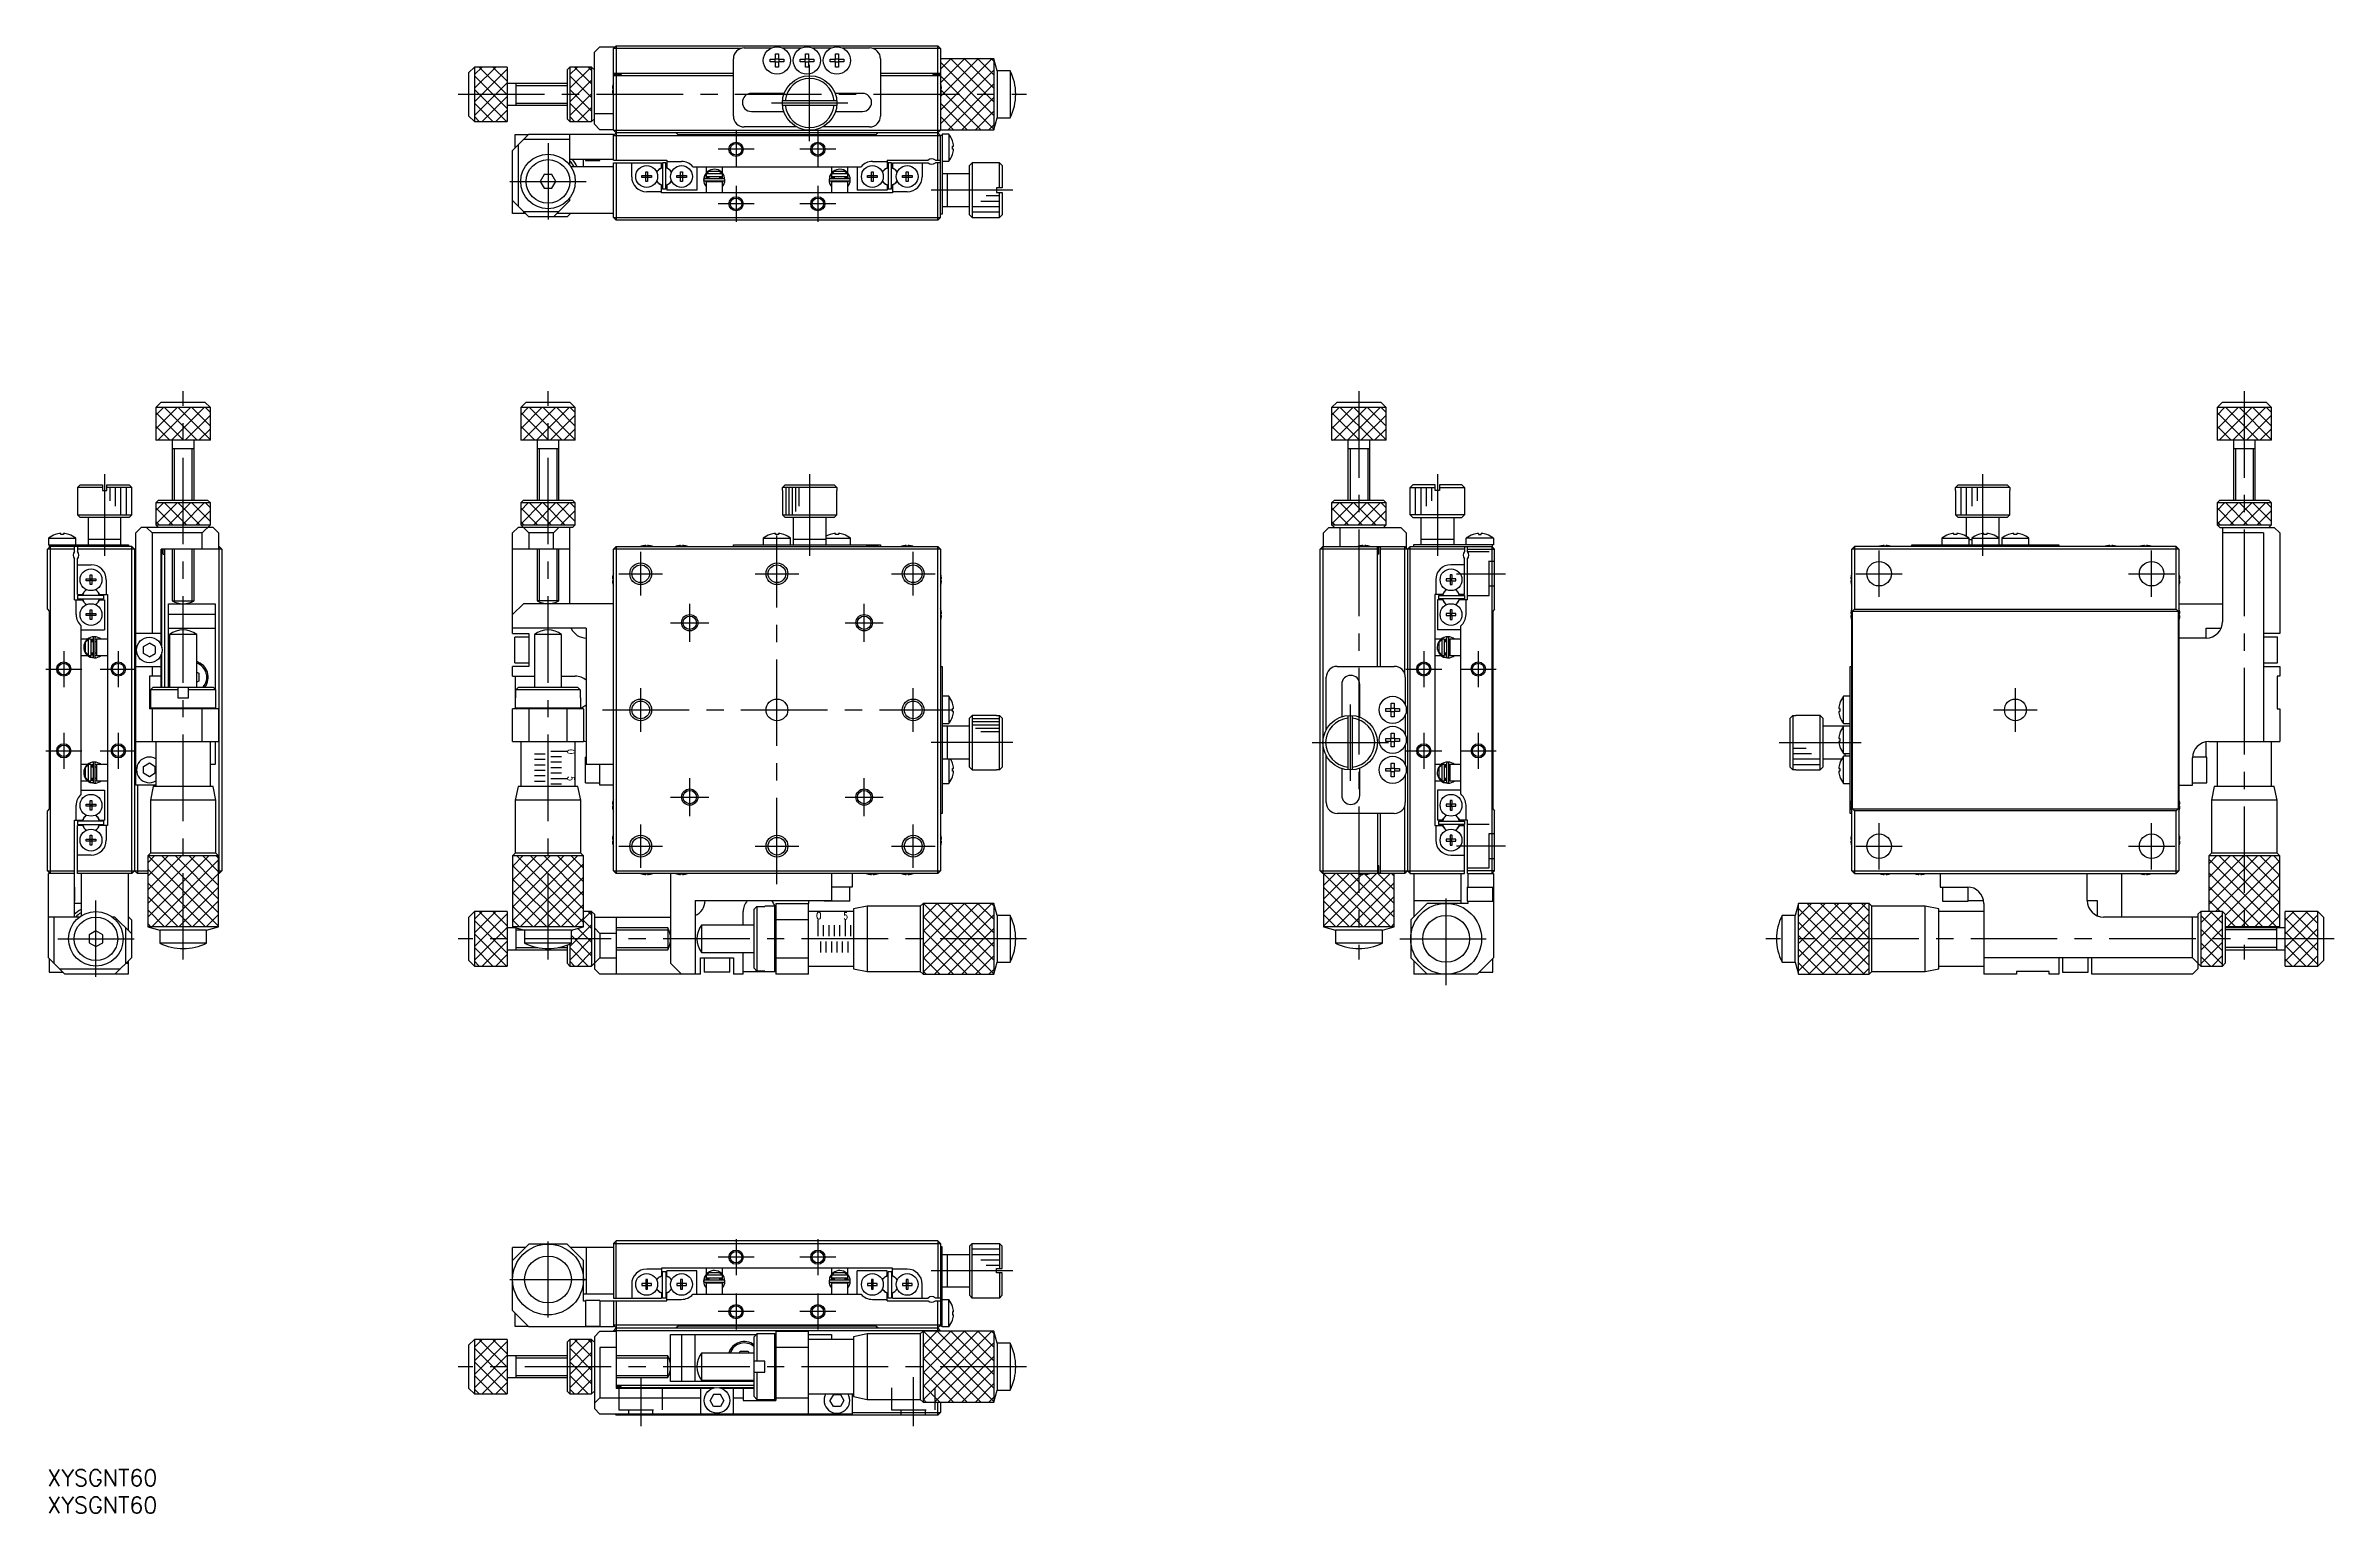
# Model space of a CAD drawing. Extents: x 0 to 420, y -8 to 261.
import ezdxf

# ---------------------------------------------------------------- set-up
doc = ezdxf.new("R2010")
doc.units = 0
doc.header["$LTSCALE"] = 0.5
doc.linetypes.add('CENTER', pattern=[50.8, 31.75, -6.35, 6.35, -6.35])
doc.linetypes.add('DASHED', pattern=[19.05, 12.7, -6.35])
for name, color, linetype in [('MSM_CENTER', 1, 'CENTER'), ('MSM_CONTINUOUS', 7, 'CONTINUOUS'), ('MSM_DASHED', 4, 'DASHED'), ('MSM_NARROW', 5, 'CONTINUOUS'), ('MSM_PART_NUMBER', 7, 'CONTINUOUS')]:
    doc.layers.add(name, color=color, linetype=linetype)
doc.styles.get("Standard").update_dxf_attribs({"font": 'txt.shx', "height": 3, "bigfont": 'bigfont.shx'})

msp = doc.modelspace()

# ---------------------------------------------------------------- texts
at = {"layer": 'MSM_CONTINUOUS'}
for s, width, p in [('0', 0.864, (95.43, 132.23)), ('5', 0.72, (95.39, 127.22))]:
    msp.add_text(s, height=1.3, rotation=270, dxfattribs=dict(at, width=width)).set_placement(p)
for s, width, p in [('0', 0.864, (141.03, 101.01)), ('5', 0.72, (146.04, 100.97))]:
    msp.add_text(s, height=1.3, dxfattribs=dict(at, width=width)).set_placement(p)

# ---------------------------------------------------------------- blocks, each defined once
blk = doc.blocks.new('*U2')
at = {"layer": 'MSM_PART_NUMBER'}
blk.add_text('XYSGNT60', height=3, dxfattribs=at).set_placement((0, -3))
blk = doc.blocks.new('*U3')
at = {"layer": 'MSM_PART_NUMBER'}
blk.add_text('XYSGNT60', height=3, dxfattribs=at).set_placement((0, -8))

# ---------------------------------------------------------------- linework, layer by layer
at = {"layer": 'MSM_CENTER'}
for p, q in [((139.84, 243.81), (139.84, 257.81)), ((75.34, 252.41), (179.64, 252.41)), ((132.84, 250.81), (146.84, 250.81)), ((126.34, 245.61), (126.34, 239.01)), ((141.34, 245.61), (141.34, 239.01)), ((91.84, 243.41), (91.84, 229.41)), ((129.64, 242.31), (123.04, 242.31)), ((144.64, 242.31), (138.04, 242.31)), ((84.84, 236.41), (98.84, 236.41)), ((126.34, 235.61), (126.34, 229.01)), ((141.34, 235.61), (141.34, 229.01)), ((129.64, 232.31), (123.04, 232.31)), ((144.64, 232.31), (138.04, 232.31)), ((177.14, 234.81), (162.14, 234.81)), ((24.9, 93.62), (24.9, 197.92)), ((91.84, 93.62), (91.84, 197.92)), ((240.6, 197.92), (240.6, 93.62)), ((403.03, 197.92), (403.03, 93.62)), ((10.5, 182.7), (10.5, 167.72)), ((139.84, 182.72), (139.84, 167.72)), ((255, 182.72), (255, 167.72)), ((355.03, 182.72), (355.03, 167.72)), ((108.84, 160.42), (108.84, 168.42)), ((133.84, 107.42), (133.84, 171.42)), ((158.84, 160.42), (158.84, 168.42)), ((336.03, 160.17), (336.03, 168.67)), ((386.03, 160.17), (386.03, 168.67)), ((104.84, 164.42), (112.84, 164.42)), ((129.84, 164.42), (137.84, 164.42)), ((154.84, 164.42), (162.84, 164.42)), ((258.5, 164.42), (267.5, 164.42)), ((331.78, 164.42), (340.28, 164.42)), ((381.78, 164.42), (390.28, 164.42)), ((114.34, 155.42), (121.34, 155.42)), ((117.84, 151.92), (117.84, 158.92)), ((146.34, 155.42), (153.34, 155.42)), ((149.84, 151.92), (149.84, 158.92)), ((3, 150.22), (3, 143.62)), ((13, 150.22), (13, 143.62)), ((252.5, 150.22), (252.5, 143.62)), ((262.5, 150.22), (262.5, 143.62)), ((-0.3, 146.92), (6.3, 146.92)), ((9.7, 146.92), (16.3, 146.92)), ((108.84, 135.42), (108.84, 143.42)), ((158.84, 135.42), (158.84, 143.42)), ((249.2, 146.92), (255.8, 146.92)), ((259.2, 146.92), (265.8, 146.92)), ((361.03, 135.42), (361.03, 143.42)), ((101.84, 139.42), (165.84, 139.42)), ((239, 140.42), (239, 126.42)), ((357.03, 139.42), (365.03, 139.42)), ((3, 135.22), (3, 128.62)), ((13, 135.22), (13, 128.62)), ((252.5, 135.22), (252.5, 128.62)), ((262.5, 135.22), (262.5, 128.62)), ((-0.3, 131.92), (6.3, 131.92)), ((9.7, 131.92), (16.3, 131.92)), ((177.14, 133.42), (162.14, 133.42)), ((232, 133.42), (246, 133.42)), ((249.2, 131.92), (255.8, 131.92)), ((259.2, 131.92), (265.8, 131.92)), ((317.73, 133.42), (332.73, 133.42)), ((117.84, 119.92), (117.84, 126.92)), ((149.84, 119.92), (149.84, 126.92)), ((114.34, 123.42), (121.34, 123.42)), ((146.34, 123.42), (153.34, 123.42)), ((108.84, 110.42), (108.84, 118.42)), ((158.84, 110.42), (158.84, 118.42)), ((336.03, 110.17), (336.03, 118.67)), ((386.03, 110.17), (386.03, 118.67)), ((104.84, 114.42), (112.84, 114.42)), ((129.84, 114.42), (137.84, 114.42)), ((154.84, 114.42), (162.84, 114.42)), ((267.5, 114.42), (258.5, 114.42)), ((331.78, 114.42), (340.28, 114.42)), ((381.78, 114.42), (390.28, 114.42)), ((256.6, 88.92), (256.6, 105.92)), ((8.9, 90.42), (8.9, 104.42)), ((1.9, 97.42), (15.9, 97.42)), ((179.64, 97.42), (75.34, 97.42)), ((248.1, 97.42), (265.1, 97.42)), ((419.53, 97.42), (315.23, 97.42)), ((126.34, 42.3), (126.34, 35.7)), ((141.34, 42.3), (141.34, 35.7)), ((91.84, 27.9), (91.84, 41.9)), ((129.64, 39), (123.04, 39)), ((144.64, 39), (138.04, 39)), ((84.84, 34.9), (98.84, 34.9)), ((177.14, 36.5), (162.14, 36.5)), ((126.34, 32.3), (126.34, 25.7)), ((141.34, 32.3), (141.34, 25.7)), ((129.64, 29), (123.04, 29)), ((144.64, 29), (138.04, 29)), ((179.64, 18.9), (75.34, 18.9)), ((108.84, 17), (108.84, 8)), ((158.84, 17), (158.84, 8))]:
    msp.add_line(p, q, dxfattribs=at)
at = {"layer": 'MSM_CONTINUOUS'}
for p, q in [((101.34, 261.11), (100.34, 260.11)), ((101.34, 261.11), (104.14, 261.11)), ((103.84, 260.81), (104.34, 261.31)), ((103.84, 245.81), (103.84, 260.81)), ((127.21, 260.81), (103.84, 260.81)), ((104.34, 261.31), (163.34, 261.31)), ((104.34, 261.31), (104.34, 256.31)), ((127.84, 260.91), (132.86, 260.91)), ((134.82, 260.91), (138.36, 260.91)), ((140.32, 260.91), (143.86, 260.91)), ((145.82, 260.91), (150.84, 260.91)), ((163.84, 260.81), (151.46, 260.81)), ((163.34, 256.31), (163.34, 261.31)), ((163.84, 260.81), (163.34, 261.31)), ((163.84, 260.81), (163.84, 245.81)), ((78.34, 257.41), (77.34, 256.41)), ((77.34, 248.41), (77.34, 256.41)), ((78.34, 257.41), (78.34, 247.41)), ((84.34, 257.41), (78.34, 257.41)), ((84.34, 257.41), (84.34, 247.41)), ((95.84, 257.41), (95.34, 256.91)), ((95.34, 256.91), (95.34, 247.91)), ((95.84, 257.41), (95.84, 247.41)), ((99.84, 257.41), (95.84, 257.41)), ((99.84, 257.41), (99.84, 247.41)), ((100.34, 256.91), (99.84, 257.41)), ((100.34, 246.91), (100.34, 260.11)), ((103.84, 256.31), (125.84, 256.31)), ((125.84, 248.41), (125.84, 258.91)), ((132.59, 258.87), (133.58, 258.87)), ((132.59, 258.35), (132.59, 258.87)), ((133.58, 258.35), (132.59, 258.35)), ((133.51, 258.35), (133.51, 258.87)), ((133.58, 259.86), (134.1, 259.86)), ((133.58, 258.87), (133.58, 259.86)), ((133.58, 258.94), (134.1, 258.94)), ((133.58, 257.36), (133.58, 258.35)), ((134.1, 258.29), (133.58, 258.29)), ((134.1, 257.36), (133.58, 257.36)), ((134.1, 259.86), (134.1, 258.87)), ((134.1, 258.87), (135.09, 258.87)), ((134.1, 258.35), (134.1, 257.36)), ((135.09, 258.35), (134.1, 258.35)), ((134.16, 258.87), (134.16, 258.35)), ((135.09, 258.87), (135.09, 258.35)), ((138.09, 258.87), (139.08, 258.87)), ((138.09, 258.35), (138.09, 258.87)), ((139.08, 258.35), (138.09, 258.35)), ((139.01, 258.35), (139.01, 258.87)), ((139.08, 258.87), (139.08, 259.86)), ((139.08, 259.86), (139.6, 259.86)), ((139.08, 258.94), (139.6, 258.94)), ((139.08, 257.36), (139.08, 258.35)), ((139.6, 258.29), (139.08, 258.29)), ((139.6, 257.36), (139.08, 257.36)), ((139.6, 259.86), (139.6, 258.87)), ((139.6, 258.87), (140.59, 258.87)), ((139.6, 258.35), (139.6, 257.36)), ((140.59, 258.35), (139.6, 258.35)), ((139.66, 258.87), (139.66, 258.35)), ((140.59, 258.87), (140.59, 258.35)), ((143.59, 258.87), (144.58, 258.87)), ((143.59, 258.35), (143.59, 258.87)), ((144.58, 258.35), (143.59, 258.35)), ((144.51, 258.35), (144.51, 258.87)), ((144.58, 259.86), (145.1, 259.86)), ((144.58, 258.87), (144.58, 259.86)), ((144.58, 258.94), (145.1, 258.94)), ((144.58, 257.36), (144.58, 258.35)), ((145.1, 258.29), (144.58, 258.29)), ((145.1, 257.36), (144.58, 257.36)), ((145.1, 259.86), (145.1, 258.87)), ((145.1, 258.87), (146.09, 258.87)), ((145.1, 258.35), (145.1, 257.36)), ((146.09, 258.35), (145.1, 258.35)), ((145.16, 258.87), (145.16, 258.35)), ((146.09, 258.87), (146.09, 258.35)), ((152.84, 258.91), (152.84, 248.41)), ((152.84, 256.31), (163.84, 256.31)), ((173.64, 258.91), (163.84, 258.91)), ((173.64, 258.91), (173.64, 245.91)), ((174.23, 256.71), (173.64, 258.91)), ((174.23, 256.71), (174.23, 248.11)), ((176.64, 256.71), (174.23, 256.71)), ((176.64, 256.71), (176.64, 248.11)), ((95.34, 254.41), (84.34, 254.41)), ((85.94, 254.41), (85.94, 250.41)), ((103.65, 253.49), (103.77, 253.49)), ((103.77, 253.13), (103.65, 253.13)), ((103.76, 254.2), (103.77, 254.2)), ((103.77, 252.43), (103.76, 252.42)), ((103.77, 253.49), (103.77, 253.13)), ((105.24, 256.06), (103.84, 256.06)), ((125.84, 255.81), (103.84, 255.81)), ((104.34, 255.81), (104.34, 240.31)), ((105.24, 256.06), (105.24, 255.81)), ((135.15, 252.56), (129.14, 252.56)), ((149.54, 252.56), (144.52, 252.56)), ((163.84, 255.81), (152.84, 255.81)), ((163.84, 256.06), (162.44, 256.06)), ((162.44, 256.06), (162.44, 255.81)), ((163.34, 240.31), (163.34, 255.81)), ((163.91, 254.2), (163.91, 254.2)), ((163.91, 253.49), (164.03, 253.49)), ((163.91, 253.13), (163.91, 253.49)), ((164.03, 253.13), (163.91, 253.13)), ((163.91, 252.42), (163.91, 252.43)), ((77.34, 248.41), (78.34, 247.41)), ((84.34, 250.41), (95.34, 250.41)), ((95.34, 247.91), (95.84, 247.41)), ((99.84, 247.41), (100.34, 247.91)), ((100.34, 248.91), (103.84, 248.91)), ((129.14, 249.26), (135.08, 249.26)), ((144.82, 251.21), (134.85, 251.21)), ((134.85, 250.41), (144.82, 250.41)), ((144.59, 249.26), (149.54, 249.26)), ((173.64, 245.91), (174.23, 248.11)), ((174.23, 248.11), (176.64, 248.11)), ((78.34, 247.41), (84.34, 247.41)), ((88.34, 245.11), (85.34, 242.11)), ((85.74, 244.96), (85.74, 242.51)), ((88.19, 244.96), (85.74, 244.96)), ((95.84, 244.11), (87.34, 244.11)), ((88.34, 245.11), (103.84, 245.11)), ((95.84, 247.41), (99.84, 247.41)), ((95.84, 239.41), (95.84, 245.11)), ((101.34, 245.91), (100.34, 246.91)), ((103.84, 245.91), (101.34, 245.91)), ((103.84, 245.81), (163.84, 245.81)), ((104.34, 245.31), (103.84, 245.81)), ((104.34, 245.31), (103.84, 244.81)), ((103.84, 240.31), (103.84, 245.11)), ((163.84, 244.81), (103.84, 244.81)), ((163.34, 245.31), (104.34, 245.31)), ((115.69, 244.96), (115.34, 245.31)), ((151.99, 244.96), (115.69, 244.96)), ((137.46, 246.41), (127.84, 246.41)), ((150.84, 246.41), (142.21, 246.41)), ((152.34, 245.31), (151.99, 244.96)), ((163.84, 245.81), (163.34, 245.31)), ((163.84, 244.81), (163.34, 245.31)), ((163.84, 245.91), (173.64, 245.91)), ((163.84, 229.81), (163.84, 244.91)), ((163.84, 244.91), (164.14, 244.91)), ((164.14, 245.11), (164.14, 230.41)), ((165.36, 245.11), (164.14, 245.11)), ((165.36, 245.11), (165.36, 240.11)), ((166.03, 243.86), (166.04, 243.86)), ((85.34, 230.51), (85.34, 242.11)), ((86.34, 243.11), (86.34, 231.91)), ((103.84, 240.41), (95.84, 240.41)), ((98.34, 239.11), (98.34, 240.41)), ((98.74, 240.41), (98.74, 240.26)), ((98.74, 240.26), (101.34, 240.26)), ((101.34, 240.26), (101.34, 240.41)), ((103.84, 240.31), (113.64, 240.31)), ((103.84, 239.81), (112.64, 239.81)), ((103.84, 229.81), (103.84, 239.81)), ((104.34, 239.81), (104.34, 229.31)), ((107.19, 237.26), (107.19, 239.81)), ((112.64, 238.86), (112.64, 239.81)), ((112.84, 239.81), (112.84, 235.01)), ((113.44, 239.81), (112.84, 239.81)), ((113.44, 235.01), (113.44, 239.81)), ((113.64, 240.31), (113.64, 238.86)), ((113.64, 240.06), (116.34, 240.06)), ((151.34, 240.06), (154.04, 240.06)), ((154.04, 240.31), (161.58, 240.31)), ((154.04, 240.31), (154.04, 238.86)), ((154.84, 239.81), (154.24, 239.81)), ((154.24, 239.81), (154.24, 235.01)), ((154.84, 235.01), (154.84, 239.81)), ((155.04, 239.81), (161.58, 239.81)), ((155.04, 239.81), (155.04, 238.86)), ((160.49, 239.81), (160.49, 237.26)), ((162.9, 240.31), (163.84, 240.31)), ((163.84, 239.81), (162.9, 239.81)), ((163.34, 229.31), (163.34, 239.81)), ((164.14, 240.11), (165.36, 240.11)), ((166.03, 242.87), (166.22, 242.87)), ((166.03, 242.35), (166.03, 242.87)), ((166.22, 242.35), (166.03, 242.35)), ((166.04, 241.36), (166.03, 241.36)), ((169.64, 239.81), (169.14, 239.31)), ((169.14, 230.31), (169.14, 239.31)), ((169.64, 239.81), (169.64, 229.81)), ((174.64, 239.81), (169.64, 239.81)), ((174.64, 235.21), (174.64, 239.81)), ((175.14, 239.31), (174.64, 239.81)), ((175.14, 239.31), (175.14, 235.21)), ((91.12, 237.66), (90.39, 236.41)), ((90.39, 236.41), (91.12, 235.16)), ((92.56, 237.66), (91.12, 237.66)), ((91.12, 235.16), (92.56, 235.16)), ((93.28, 236.41), (92.56, 237.66)), ((92.56, 235.16), (93.28, 236.41)), ((103.84, 239.11), (96.05, 239.11)), ((109.05, 237.49), (109.76, 237.49)), ((109.05, 237.13), (109.05, 237.49)), ((109.76, 237.13), (109.05, 237.13)), ((109.76, 237.49), (109.76, 238.2)), ((109.76, 238.2), (110.12, 238.2)), ((109.77, 237.48), (109.76, 237.49)), ((109.77, 237.14), (109.76, 237.13)), ((109.76, 236.43), (109.76, 237.13)), ((110.12, 236.43), (109.76, 236.43)), ((109.77, 237.14), (109.77, 237.48)), ((109.77, 237.48), (110.11, 237.48)), ((110.11, 237.14), (109.77, 237.14)), ((110.11, 237.48), (110.12, 237.49)), ((110.11, 237.48), (110.11, 237.14)), ((110.11, 237.14), (110.12, 237.13)), ((110.12, 238.2), (110.12, 237.49)), ((110.12, 237.49), (110.82, 237.49)), ((110.82, 237.13), (110.12, 237.13)), ((110.12, 237.13), (110.12, 236.43)), ((110.82, 237.49), (110.82, 237.13)), ((112.64, 238.86), (112.38, 238.71)), ((112.38, 235.91), (112.64, 235.76)), ((112.64, 234.31), (112.64, 235.76)), ((113.9, 238.71), (113.64, 238.86)), ((113.64, 235.76), (113.9, 235.91)), ((113.64, 235.76), (113.64, 234.81)), ((115.45, 237.13), (115.45, 237.49)), ((115.45, 237.49), (116.16, 237.49)), ((116.16, 237.13), (115.45, 237.13)), ((116.16, 237.49), (116.16, 238.2)), ((116.16, 238.2), (116.52, 238.2)), ((116.17, 237.48), (116.16, 237.49)), ((116.17, 237.14), (116.16, 237.13)), ((116.16, 236.43), (116.16, 237.13)), ((116.52, 236.43), (116.16, 236.43)), ((116.17, 237.14), (116.17, 237.48)), ((116.17, 237.48), (116.51, 237.48)), ((116.51, 237.14), (116.17, 237.14)), ((116.51, 237.48), (116.52, 237.49)), ((116.51, 237.48), (116.51, 237.14)), ((116.51, 237.14), (116.52, 237.13)), ((116.52, 238.2), (116.52, 237.49)), ((116.52, 237.49), (117.22, 237.49)), ((117.22, 237.13), (116.52, 237.13)), ((116.52, 237.13), (116.52, 236.43)), ((117.22, 237.49), (117.22, 237.13)), ((118.42, 239.11), (149.26, 239.11)), ((119.14, 239.11), (119.14, 234.81)), ((120.53, 237.43), (120.39, 236.74)), ((120.5, 237.28), (120.49, 237.25)), ((120.49, 237.25), (120.49, 237.21)), ((120.49, 237.21), (120.49, 237.18)), ((120.49, 237.18), (120.5, 237.14)), ((120.51, 237.35), (120.5, 237.31)), ((120.5, 237.31), (120.5, 237.28)), ((120.5, 237.14), (120.5, 237.11)), ((120.5, 237.11), (120.51, 237.08)), ((120.52, 237.38), (120.51, 237.35)), ((120.51, 237.08), (120.51, 237.04)), ((120.51, 237.04), (120.52, 237.01)), ((120.53, 237.41), (120.52, 237.38)), ((120.52, 237.01), (120.53, 236.98)), ((120.54, 237.45), (120.53, 237.41)), ((120.53, 236.98), (120.55, 236.95)), ((120.55, 237.48), (120.54, 237.45)), ((120.56, 237.51), (120.55, 237.48)), ((120.55, 237.49), (120.78, 237.42)), ((120.56, 237.48), (120.55, 237.48)), ((120.55, 237.48), (120.55, 237.48)), ((120.55, 237.48), (120.55, 237.48)), ((120.55, 237.48), (120.55, 237.48)), ((120.55, 236.95), (120.56, 236.91)), ((120.56, 237.48), (120.56, 237.48)), ((120.57, 237.48), (120.56, 237.48)), ((120.56, 236.91), (120.56, 236.91)), ((120.58, 237.48), (120.57, 237.48)), ((120.59, 237.48), (120.58, 237.48)), ((120.6, 237.47), (120.59, 237.48)), ((124.09, 236.91), (120.59, 236.91)), ((120.59, 236.52), (124.09, 236.52)), ((120.61, 237.47), (120.6, 237.47)), ((120.62, 237.47), (120.61, 237.47)), ((120.63, 237.46), (120.62, 237.47)), ((120.64, 237.46), (120.63, 237.46)), ((120.66, 237.46), (120.64, 237.46)), ((120.67, 237.45), (120.66, 237.46)), ((120.68, 237.45), (120.67, 237.45)), ((120.7, 237.44), (120.68, 237.45)), ((120.71, 237.43), (120.7, 237.44)), ((120.73, 237.43), (120.71, 237.43)), ((120.74, 237.42), (120.73, 237.43)), ((120.76, 237.42), (120.74, 237.42)), ((120.77, 237.41), (120.76, 237.42)), ((120.79, 237.4), (120.77, 237.41)), ((120.78, 237.42), (120.84, 237.39)), ((120.8, 237.4), (120.79, 237.4)), ((120.83, 236.31), (120.79, 236.52)), ((120.81, 237.39), (120.8, 237.4)), ((120.82, 237.38), (120.81, 237.39)), ((120.84, 237.38), (120.82, 237.38)), ((120.84, 236.3), (120.83, 236.31)), ((120.84, 239.11), (120.84, 237.95)), ((120.84, 237.81), (120.84, 237.31)), ((123.84, 237.81), (120.84, 237.81)), ((120.84, 237.31), (123.84, 237.31)), ((123.84, 236.31), (120.84, 236.31)), ((120.84, 236.31), (120.84, 234.31)), ((120.88, 237.23), (120.89, 237.24)), ((120.88, 237.21), (120.88, 237.23)), ((120.88, 237.2), (120.88, 237.21)), ((120.88, 237.18), (120.88, 237.2)), ((120.89, 237.17), (120.88, 237.18)), ((120.89, 237.81), (121.42, 238.31)), ((120.89, 237.29), (120.9, 237.3)), ((120.89, 237.27), (120.89, 237.29)), ((120.89, 237.26), (120.89, 237.27)), ((120.89, 237.24), (120.89, 237.26)), ((120.89, 237.15), (120.89, 237.17)), ((120.89, 237.14), (120.89, 237.15)), ((120.9, 237.12), (120.89, 237.14)), ((120.9, 237.32), (120.91, 237.32)), ((120.9, 237.3), (120.9, 237.32)), ((120.9, 237.11), (120.9, 237.12)), ((120.91, 237.1), (120.9, 237.11)), ((120.9, 237.11), (121.34, 237.11)), ((120.91, 237.33), (120.91, 237.34)), ((120.91, 237.08), (120.91, 237.1)), ((120.92, 237.07), (120.91, 237.08)), ((120.93, 237.05), (120.92, 237.07)), ((120.93, 237.04), (120.93, 237.05)), ((120.94, 237.03), (120.93, 237.04)), ((120.95, 237.02), (120.94, 237.03)), ((120.96, 237.01), (120.95, 237.02)), ((120.97, 237), (120.96, 237.01)), ((120.98, 236.99), (120.97, 237)), ((120.99, 236.98), (120.98, 236.99)), ((121.01, 236.97), (120.99, 236.98)), ((121.02, 236.96), (121.01, 236.97)), ((121.03, 236.95), (121.02, 236.96)), ((121.04, 236.94), (121.03, 236.95)), ((121.06, 236.94), (121.04, 236.94)), ((121.07, 236.93), (121.06, 236.94)), ((121.09, 236.93), (121.07, 236.93)), ((121.1, 236.92), (121.09, 236.93)), ((121.11, 236.92), (121.1, 236.92)), ((121.13, 236.91), (121.11, 236.92)), ((121.14, 236.91), (121.13, 236.91)), ((121.16, 236.91), (121.14, 236.91)), ((121.17, 236.91), (121.16, 236.91)), ((121.19, 236.91), (121.17, 236.91)), ((121.34, 237.31), (121.34, 236.91)), ((121.34, 236.52), (121.34, 236.31)), ((121.42, 238.31), (123.25, 238.31)), ((123.25, 238.31), (123.78, 237.81)), ((123.34, 236.91), (123.34, 237.31)), ((123.34, 237.11), (123.77, 237.11)), ((123.34, 236.31), (123.34, 236.52)), ((123.49, 236.91), (123.49, 236.91)), ((123.51, 236.91), (123.49, 236.91)), ((123.52, 236.91), (123.51, 236.91)), ((123.54, 236.91), (123.52, 236.91)), ((123.55, 236.91), (123.54, 236.91)), ((123.57, 236.92), (123.55, 236.91)), ((123.58, 236.92), (123.57, 236.92)), ((123.59, 236.93), (123.58, 236.92)), ((123.61, 236.93), (123.59, 236.93)), ((123.62, 236.94), (123.61, 236.93)), ((123.64, 236.95), (123.62, 236.94)), ((123.65, 236.95), (123.64, 236.95)), ((123.66, 236.96), (123.65, 236.95)), ((123.67, 236.97), (123.66, 236.96)), ((123.69, 236.98), (123.67, 236.97)), ((123.7, 236.99), (123.69, 236.98)), ((123.71, 237), (123.7, 236.99)), ((123.72, 237.01), (123.71, 237)), ((123.73, 237.02), (123.72, 237.01)), ((123.74, 237.04), (123.73, 237.02)), ((123.75, 237.06), (123.74, 237.05)), ((123.74, 237.05), (123.74, 237.04)), ((123.76, 237.08), (123.75, 237.06)), ((123.77, 237.09), (123.76, 237.08)), ((123.77, 237.32), (123.77, 237.31)), ((123.77, 237.31), (123.78, 237.3)), ((123.77, 237.31), (123.88, 236.91)), ((123.78, 237.12), (123.77, 237.1)), ((123.77, 237.1), (123.77, 237.09)), ((123.78, 237.3), (123.78, 237.28)), ((123.78, 237.28), (123.78, 237.27)), ((123.78, 237.27), (123.79, 237.25)), ((123.79, 237.16), (123.78, 237.15)), ((123.78, 237.15), (123.78, 237.13)), ((123.78, 237.13), (123.78, 237.12)), ((123.79, 237.25), (123.79, 237.24)), ((123.79, 237.24), (123.79, 237.22)), ((123.79, 237.22), (123.79, 237.21)), ((123.79, 237.21), (123.79, 237.19)), ((123.79, 237.19), (123.79, 237.18)), ((123.79, 237.18), (123.79, 237.16)), ((123.84, 237.95), (123.84, 239.11)), ((123.84, 237.31), (123.84, 237.81)), ((123.88, 236.52), (123.84, 236.31)), ((123.84, 236.31), (123.84, 236.3)), ((123.84, 234.31), (123.84, 236.31)), ((124.12, 237.48), (124.12, 237.49)), ((124.12, 237.48), (124.12, 237.49)), ((124.15, 237.42), (124.13, 237.48)), ((143.53, 237.43), (143.39, 236.74)), ((143.5, 237.28), (143.49, 237.25)), ((143.49, 237.25), (143.49, 237.21)), ((143.49, 237.21), (143.49, 237.18)), ((143.49, 237.18), (143.5, 237.14)), ((143.51, 237.35), (143.5, 237.31)), ((143.5, 237.31), (143.5, 237.28)), ((143.5, 237.14), (143.5, 237.11)), ((143.5, 237.11), (143.51, 237.08)), ((143.52, 237.38), (143.51, 237.35)), ((143.51, 237.08), (143.51, 237.04)), ((143.51, 237.04), (143.52, 237.01)), ((143.53, 237.41), (143.52, 237.38)), ((143.52, 237.01), (143.53, 236.98)), ((143.54, 237.45), (143.53, 237.41)), ((143.53, 236.98), (143.55, 236.95)), ((143.55, 237.48), (143.54, 237.45)), ((143.56, 237.51), (143.55, 237.49)), ((143.55, 237.49), (143.78, 237.42)), ((143.56, 237.48), (143.55, 237.48)), ((143.55, 237.48), (143.55, 237.48)), ((143.55, 237.48), (143.55, 237.48)), ((143.55, 237.48), (143.55, 237.48)), ((143.55, 236.95), (143.56, 236.91)), ((143.56, 237.48), (143.56, 237.48)), ((143.57, 237.48), (143.56, 237.48)), ((143.56, 236.91), (143.56, 236.91)), ((143.58, 237.48), (143.57, 237.48)), ((143.59, 237.48), (143.58, 237.48)), ((143.6, 237.47), (143.59, 237.48)), ((147.09, 236.91), (143.59, 236.91)), ((143.59, 236.52), (147.09, 236.52)), ((143.61, 237.47), (143.6, 237.47)), ((143.62, 237.47), (143.61, 237.47)), ((143.63, 237.46), (143.62, 237.47)), ((143.64, 237.46), (143.63, 237.46)), ((143.66, 237.46), (143.64, 237.46)), ((143.67, 237.45), (143.66, 237.46)), ((143.68, 237.45), (143.67, 237.45)), ((143.7, 237.44), (143.68, 237.45)), ((143.71, 237.43), (143.7, 237.44)), ((143.73, 237.43), (143.71, 237.43)), ((143.74, 237.42), (143.73, 237.43)), ((143.76, 237.42), (143.74, 237.42)), ((143.77, 237.41), (143.76, 237.42)), ((143.79, 237.4), (143.77, 237.41)), ((143.78, 237.42), (143.84, 237.39)), ((143.8, 237.4), (143.79, 237.4)), ((143.83, 236.31), (143.79, 236.52)), ((143.81, 237.39), (143.8, 237.4)), ((143.82, 237.38), (143.81, 237.39)), ((143.84, 237.38), (143.82, 237.38)), ((143.84, 236.3), (143.83, 236.31)), ((143.84, 239.11), (143.84, 237.95)), ((143.84, 237.81), (143.84, 237.31)), ((146.84, 237.81), (143.84, 237.81)), ((143.84, 237.31), (146.84, 237.31)), ((143.84, 236.31), (143.84, 234.31)), ((146.84, 236.31), (143.84, 236.31)), ((143.88, 237.23), (143.89, 237.24)), ((143.88, 237.21), (143.88, 237.23)), ((143.88, 237.2), (143.88, 237.21)), ((143.88, 237.18), (143.88, 237.2)), ((143.89, 237.17), (143.88, 237.18)), ((143.89, 237.81), (144.42, 238.31)), ((143.89, 237.29), (143.9, 237.3)), ((143.89, 237.27), (143.89, 237.29)), ((143.89, 237.26), (143.89, 237.27)), ((143.89, 237.24), (143.89, 237.26)), ((143.89, 237.15), (143.89, 237.17)), ((143.89, 237.14), (143.89, 237.15)), ((143.9, 237.12), (143.89, 237.14)), ((143.9, 237.32), (143.91, 237.32)), ((143.9, 237.3), (143.9, 237.32)), ((143.9, 237.11), (143.9, 237.12)), ((143.91, 237.1), (143.9, 237.11)), ((143.9, 237.11), (144.34, 237.11)), ((143.91, 237.33), (143.91, 237.34)), ((143.91, 237.08), (143.91, 237.1)), ((143.92, 237.07), (143.91, 237.08)), ((143.93, 237.05), (143.92, 237.07)), ((143.93, 237.04), (143.93, 237.05)), ((143.94, 237.03), (143.93, 237.04)), ((143.95, 237.02), (143.94, 237.03)), ((143.96, 237.01), (143.95, 237.02)), ((143.97, 237), (143.96, 237.01)), ((143.98, 236.99), (143.97, 237)), ((143.99, 236.98), (143.98, 236.99)), ((144.01, 236.97), (143.99, 236.98)), ((144.02, 236.96), (144.01, 236.97)), ((144.03, 236.95), (144.02, 236.96)), ((144.04, 236.94), (144.03, 236.95)), ((144.06, 236.94), (144.04, 236.94)), ((144.07, 236.93), (144.06, 236.94)), ((144.09, 236.93), (144.07, 236.93)), ((144.1, 236.92), (144.09, 236.93)), ((144.11, 236.92), (144.1, 236.92)), ((144.13, 236.91), (144.11, 236.92)), ((144.14, 236.91), (144.13, 236.91)), ((144.16, 236.91), (144.14, 236.91)), ((144.17, 236.91), (144.16, 236.91)), ((144.19, 236.91), (144.17, 236.91)), ((144.34, 237.31), (144.34, 236.91)), ((144.34, 236.52), (144.34, 236.31)), ((144.42, 238.31), (146.25, 238.31)), ((146.25, 238.31), (146.78, 237.81)), ((146.34, 236.91), (146.34, 237.31)), ((146.34, 237.11), (146.77, 237.11)), ((146.34, 236.31), (146.34, 236.52)), ((146.49, 236.91), (146.49, 236.91)), ((146.51, 236.91), (146.49, 236.91)), ((146.52, 236.91), (146.51, 236.91)), ((146.54, 236.91), (146.52, 236.91)), ((146.55, 236.91), (146.54, 236.91)), ((146.57, 236.92), (146.55, 236.91)), ((146.58, 236.92), (146.57, 236.92)), ((146.59, 236.93), (146.58, 236.92)), ((146.61, 236.93), (146.59, 236.93)), ((146.62, 236.94), (146.61, 236.93)), ((146.64, 236.95), (146.62, 236.94)), ((146.65, 236.95), (146.64, 236.95)), ((146.66, 236.96), (146.65, 236.95)), ((146.67, 236.97), (146.66, 236.96)), ((146.69, 236.98), (146.67, 236.97)), ((146.7, 236.99), (146.69, 236.98)), ((146.71, 237), (146.7, 236.99)), ((146.72, 237.01), (146.71, 237)), ((146.73, 237.02), (146.72, 237.01)), ((146.74, 237.04), (146.73, 237.02)), ((146.75, 237.06), (146.74, 237.05)), ((146.74, 237.05), (146.74, 237.04)), ((146.76, 237.08), (146.75, 237.06)), ((146.77, 237.09), (146.76, 237.08)), ((146.77, 237.32), (146.77, 237.31)), ((146.77, 237.31), (146.78, 237.3)), ((146.77, 237.31), (146.88, 236.91)), ((146.78, 237.12), (146.77, 237.1)), ((146.77, 237.1), (146.77, 237.09)), ((146.78, 237.3), (146.78, 237.28)), ((146.78, 237.28), (146.78, 237.27)), ((146.78, 237.27), (146.79, 237.25)), ((146.79, 237.16), (146.78, 237.15)), ((146.78, 237.15), (146.78, 237.13)), ((146.78, 237.13), (146.78, 237.12)), ((146.79, 237.25), (146.79, 237.24)), ((146.79, 237.24), (146.79, 237.22)), ((146.79, 237.22), (146.79, 237.21)), ((146.79, 237.21), (146.79, 237.19)), ((146.79, 237.19), (146.79, 237.18)), ((146.79, 237.18), (146.79, 237.16)), ((146.84, 237.95), (146.84, 239.11)), ((146.84, 237.31), (146.84, 237.81)), ((146.88, 236.52), (146.84, 236.31)), ((146.84, 236.31), (146.84, 236.3)), ((146.84, 234.31), (146.84, 236.31)), ((147.12, 237.48), (147.12, 237.49)), ((147.15, 237.42), (147.13, 237.48)), ((148.54, 239.11), (148.54, 234.81)), ((150.45, 237.13), (150.45, 237.49)), ((150.45, 237.49), (151.16, 237.49)), ((151.16, 237.13), (150.45, 237.13)), ((151.16, 237.49), (151.16, 238.2)), ((151.16, 238.2), (151.52, 238.2)), ((151.17, 237.48), (151.16, 237.49)), ((151.17, 237.14), (151.16, 237.13)), ((151.16, 236.43), (151.16, 237.13)), ((151.52, 236.43), (151.16, 236.43)), ((151.17, 237.14), (151.17, 237.48)), ((151.17, 237.48), (151.51, 237.48)), ((151.51, 237.14), (151.17, 237.14)), ((151.51, 237.48), (151.52, 237.49)), ((151.51, 237.48), (151.51, 237.14)), ((151.51, 237.14), (151.52, 237.13)), ((151.52, 238.2), (151.52, 237.49)), ((151.52, 237.49), (152.22, 237.49)), ((152.22, 237.13), (151.52, 237.13)), ((151.52, 237.13), (151.52, 236.43)), ((152.22, 237.49), (152.22, 237.13)), ((153.78, 238.71), (154.04, 238.86)), ((154.04, 235.76), (153.78, 235.91)), ((154.04, 235.76), (154.04, 234.81)), ((155.04, 238.86), (155.3, 238.71)), ((155.3, 235.91), (155.04, 235.76)), ((155.04, 235.76), (155.04, 234.31)), ((156.85, 237.13), (156.85, 237.49)), ((156.85, 237.49), (157.56, 237.49)), ((157.56, 237.13), (156.85, 237.13)), ((157.56, 237.49), (157.56, 238.2)), ((157.56, 238.2), (157.92, 238.2)), ((157.57, 237.48), (157.56, 237.49)), ((157.57, 237.14), (157.56, 237.13)), ((157.56, 236.43), (157.56, 237.13)), ((157.92, 236.43), (157.56, 236.43)), ((157.57, 237.14), (157.57, 237.48)), ((157.57, 237.48), (157.91, 237.48)), ((157.91, 237.14), (157.57, 237.14)), ((157.91, 237.48), (157.92, 237.49)), ((157.91, 237.48), (157.91, 237.14)), ((157.91, 237.14), (157.92, 237.13)), ((157.92, 238.2), (157.92, 237.49)), ((157.92, 237.49), (158.62, 237.49)), ((158.62, 237.13), (157.92, 237.13)), ((157.92, 237.13), (157.92, 236.43)), ((158.62, 237.49), (158.62, 237.13)), ((169.14, 237.81), (164.14, 237.81)), ((165.14, 231.81), (165.14, 237.81)), ((175.14, 235.21), (174.14, 235.21)), ((174.14, 235.21), (174.14, 234.41)), ((85.34, 232.91), (88.34, 229.91)), ((87.34, 230.91), (93.84, 230.91)), ((87.34, 230.91), (87.34, 230.51)), ((92.84, 229.91), (95.84, 232.91)), ((95.84, 232.91), (95.84, 233.41)), ((112.64, 234.51), (109.94, 234.51)), ((155.04, 234.31), (112.64, 234.31)), ((113.44, 235.01), (112.84, 235.01)), ((119.14, 234.81), (113.64, 234.81)), ((154.04, 234.81), (148.54, 234.81)), ((154.84, 235.01), (154.24, 235.01)), ((157.74, 234.51), (155.04, 234.51)), ((164.14, 231.81), (169.14, 231.81)), ((174.14, 234.41), (175.14, 234.41)), ((174.64, 229.81), (174.64, 234.41)), ((175.14, 234.41), (175.14, 230.31)), ((87.74, 230.51), (85.34, 230.51)), ((95.34, 229.91), (88.34, 229.91)), ((103.84, 230.51), (93.44, 230.51)), ((95.34, 229.91), (95.94, 230.51)), ((104.34, 229.31), (103.84, 229.81)), ((103.84, 229.81), (163.84, 229.81)), ((163.34, 229.31), (104.34, 229.31)), ((163.34, 229.31), (163.84, 229.81)), ((164.14, 230.41), (163.84, 230.41)), ((169.14, 230.31), (169.64, 229.81)), ((169.64, 229.81), (174.64, 229.81)), ((174.64, 229.81), (175.14, 230.31)), ((20.9, 195.92), (19.9, 194.92)), ((29.9, 194.92), (19.9, 194.92)), ((19.9, 194.92), (19.9, 188.92)), ((20.9, 195.92), (28.9, 195.92)), ((29.9, 194.92), (28.9, 195.92)), ((29.9, 188.92), (29.9, 194.92)), ((87.83, 195.92), (86.83, 194.92)), ((96.83, 194.92), (86.83, 194.92)), ((86.83, 194.92), (86.83, 188.92)), ((87.83, 195.92), (95.83, 195.92)), ((96.83, 194.92), (95.83, 195.92)), ((96.83, 188.92), (96.83, 194.92)), ((236.6, 195.92), (235.6, 194.92)), ((245.6, 194.92), (235.6, 194.92)), ((235.6, 194.92), (235.6, 188.92)), ((236.6, 195.92), (244.6, 195.92)), ((245.6, 194.92), (244.6, 195.92)), ((245.6, 188.92), (245.6, 194.92)), ((399.03, 195.92), (398.03, 194.92)), ((408.03, 194.92), (398.03, 194.92)), ((398.03, 194.92), (398.03, 188.92)), ((399.03, 195.92), (407.03, 195.92)), ((408.03, 194.92), (407.03, 195.92)), ((408.03, 188.92), (408.03, 194.92)), ((19.9, 189.01), (19.99, 188.92)), ((86.83, 189.01), (86.93, 188.92)), ((235.6, 189.01), (235.69, 188.92)), ((29.9, 188.92), (19.9, 188.92)), ((22.9, 188.92), (22.9, 177.92)), ((26.9, 187.32), (22.9, 187.32)), ((26.9, 177.92), (26.9, 188.92)), ((96.83, 188.92), (86.83, 188.92)), ((89.83, 188.92), (89.83, 177.92)), ((93.83, 187.32), (89.83, 187.32)), ((93.83, 177.92), (93.83, 188.92)), ((245.6, 188.92), (235.6, 188.92)), ((238.6, 188.92), (238.6, 177.92)), ((242.6, 187.32), (238.6, 187.32)), ((242.6, 177.92), (242.6, 188.92)), ((408.03, 188.92), (398.03, 188.92)), ((401.03, 188.92), (401.03, 177.92)), ((405.03, 187.32), (401.03, 187.32)), ((405.03, 177.92), (405.03, 188.92)), ((6, 180.72), (5.5, 180.22)), ((6, 180.72), (10.1, 180.72)), ((10.1, 180.72), (10.1, 179.72)), ((10.9, 180.72), (15, 180.72)), ((10.9, 179.72), (10.9, 180.72)), ((15.5, 180.22), (15, 180.72)), ((134.85, 180.22), (135.35, 180.72)), ((135.35, 180.72), (144.32, 180.72)), ((144.32, 180.72), (144.82, 180.22)), ((250, 180.22), (250.5, 180.72)), ((254.6, 180.72), (250.5, 180.72)), ((254.6, 179.72), (254.6, 180.72)), ((259.5, 180.72), (255.4, 180.72)), ((255.4, 180.72), (255.4, 179.72)), ((259.5, 180.72), (260, 180.22)), ((350.05, 180.22), (350.55, 180.72)), ((350.55, 180.72), (359.51, 180.72)), ((359.51, 180.72), (360.01, 180.22)), ((10.1, 180.22), (5.5, 180.22)), ((5.5, 180.22), (5.5, 175.22)), ((10.1, 179.72), (10.9, 179.72)), ((15.5, 180.22), (10.9, 180.22)), ((15.5, 175.22), (15.5, 180.22)), ((20.4, 177.92), (19.9, 177.42)), ((29.9, 177.42), (19.9, 177.42)), ((19.9, 177.42), (19.9, 173.42)), ((20.4, 177.92), (29.4, 177.92)), ((29.9, 177.42), (29.4, 177.92)), ((29.9, 173.42), (29.9, 177.42)), ((87.33, 177.92), (86.83, 177.42)), ((96.83, 177.42), (86.83, 177.42)), ((86.83, 177.42), (86.83, 173.42)), ((87.33, 177.92), (96.33, 177.92)), ((96.83, 177.42), (96.33, 177.92)), ((96.83, 173.42), (96.83, 177.42)), ((134.84, 179.72), (134.84, 175.22)), ((134.84, 179.72), (134.85, 179.72)), ((144.82, 180.22), (134.85, 180.22)), ((134.85, 179.72), (134.85, 180.22)), ((144.82, 180.22), (144.82, 179.72)), ((144.82, 179.72), (144.84, 179.72)), ((144.84, 175.22), (144.84, 179.72)), ((236.1, 177.92), (235.6, 177.42)), ((245.6, 177.42), (235.6, 177.42)), ((235.6, 177.42), (235.6, 173.42)), ((236.1, 177.92), (245.1, 177.92)), ((245.6, 177.42), (245.1, 177.92)), ((245.6, 173.42), (245.6, 177.42)), ((250, 180.22), (254.6, 180.22)), ((250, 175.22), (250, 180.22)), ((255.4, 179.72), (254.6, 179.72)), ((255.4, 180.22), (260, 180.22)), ((260, 180.22), (260, 175.22)), ((350.03, 179.72), (350.03, 175.22)), ((350.03, 179.72), (350.05, 179.72)), ((360.01, 180.22), (350.05, 180.22)), ((350.05, 179.72), (350.05, 180.22)), ((360.01, 180.22), (360.01, 179.72)), ((360.01, 179.72), (360.03, 179.72)), ((360.03, 175.22), (360.03, 179.72)), ((398.53, 177.92), (398.03, 177.42)), ((408.03, 177.42), (398.03, 177.42)), ((398.03, 177.42), (398.03, 173.42)), ((398.53, 177.92), (407.53, 177.92)), ((408.03, 177.42), (407.53, 177.92)), ((408.03, 173.42), (408.03, 177.42)), ((5.5, 175.22), (6, 174.72)), ((5.5, 175.22), (15.5, 175.22)), ((15, 174.72), (6, 174.72)), ((7.5, 174.72), (7.5, 169.72)), ((13.5, 169.72), (13.5, 174.72)), ((15, 174.72), (15.5, 175.22)), ((16.2, 171.92), (17.2, 172.92)), ((30.4, 172.92), (17.2, 172.92)), ((18.2, 172.92), (19.2, 171.92)), ((19.9, 173.42), (29.9, 173.42)), ((20.41, 172.92), (19.9, 173.42)), ((28.4, 171.92), (29.9, 173.42)), ((30.4, 172.92), (31.4, 171.92)), ((85.34, 171.92), (86.34, 172.92)), ((96.34, 172.92), (86.34, 172.92)), ((86.83, 173.42), (96.83, 173.42)), ((86.84, 173.42), (88.34, 171.92)), ((92.84, 171.92), (93.84, 172.92)), ((95.84, 158.92), (95.84, 172.92)), ((96.33, 172.92), (96.83, 173.42)), ((134.84, 175.22), (144.84, 175.22)), ((134.84, 175.22), (135.34, 174.72)), ((144.34, 174.72), (135.34, 174.72)), ((136.84, 174.72), (136.84, 169.72)), ((142.84, 169.72), (142.84, 174.72)), ((144.34, 174.72), (144.84, 175.22)), ((234.1, 171.92), (235.1, 172.92)), ((235.1, 172.92), (248.3, 172.92)), ((235.6, 173.42), (245.6, 173.42)), ((236.11, 172.92), (235.6, 173.42)), ((237.1, 172.92), (237.1, 169.42)), ((245.1, 172.92), (245.6, 173.42)), ((249.3, 171.92), (248.3, 172.92)), ((260, 175.22), (250, 175.22)), ((250.5, 174.72), (250, 175.22)), ((250.5, 174.72), (259.5, 174.72)), ((252, 169.72), (252, 174.72)), ((258, 174.72), (258, 169.72)), ((260, 175.22), (259.5, 174.72)), ((350.03, 175.22), (360.03, 175.22)), ((350.03, 175.22), (350.53, 174.72)), ((359.53, 174.72), (350.53, 174.72)), ((352.03, 174.72), (352.03, 171.28)), ((358.03, 169.72), (358.03, 174.72)), ((359.53, 174.72), (360.03, 175.22)), ((398.03, 173.42), (408.03, 173.42)), ((398.53, 172.92), (398.03, 173.42)), ((398.53, 172.92), (408.53, 172.92)), ((399.03, 172.92), (399.03, 155.62)), ((407.53, 172.92), (408.03, 173.42)), ((408.53, 172.92), (409.53, 171.92)), ((0.5, 169.42), (0, 168.92)), ((0, 157.92), (0, 168.92)), ((5, 168.92), (0, 168.92)), ((0.2, 170.94), (5.2, 170.94)), ((0.2, 170.94), (0.2, 169.72)), ((0.2, 169.72), (14.9, 169.72)), ((0.4, 169.42), (0.4, 169.72)), ((15.5, 169.42), (0.4, 169.42)), ((0.5, 169.42), (0.5, 109.42)), ((1.45, 171.61), (1.45, 171.62)), ((2.44, 171.61), (2.44, 171.8)), ((2.96, 171.61), (2.44, 171.61)), ((2.96, 171.8), (2.96, 171.61)), ((3.95, 171.62), (3.95, 171.61)), ((5, 168.48), (5, 169.42)), ((5.2, 169.72), (5.2, 170.94)), ((5.5, 169.42), (5.5, 168.48)), ((16.2, 168.92), (5.5, 168.92)), ((13.5, 170.72), (7.5, 170.72)), ((14.9, 169.72), (14.9, 169.42)), ((15.5, 109.42), (15.5, 169.42)), ((16, 168.92), (15.5, 169.42)), ((16, 168.92), (16.2, 169.12)), ((16, 168.92), (16, 109.92)), ((16.2, 125.62), (16.2, 171.92)), ((28.4, 171.92), (19.2, 171.92)), ((19.2, 171.92), (19.2, 153.42)), ((32, 168.92), (20.9, 168.92)), ((20.9, 151.25), (20.9, 168.92)), ((21, 150.9), (21, 168.92)), ((21.25, 168.02), (21.25, 168.92)), ((21.25, 168.02), (21.5, 168.02)), ((21.5, 168.92), (21.5, 143.62)), ((22.9, 168.92), (22.9, 159.46)), ((26.9, 159.46), (26.9, 168.92)), ((26.9, 159.46), (26.9, 168.92)), ((28.4, 168.92), (28.4, 171.92)), ((31.4, 171.92), (31.4, 168.92)), ((31.4, 169.42), (31.5, 169.42)), ((31.5, 109.42), (31.5, 169.42)), ((32, 168.92), (31.5, 169.42)), ((32, 168.92), (32, 109.92)), ((85.34, 153.42), (85.34, 171.92)), ((95.84, 168.92), (85.34, 168.92)), ((92.84, 171.92), (88.34, 171.92)), ((88.34, 171.92), (88.34, 168.92)), ((89.84, 168.92), (89.84, 159.46)), ((92.84, 168.92), (92.84, 171.92)), ((93.84, 159.46), (93.84, 168.92)), ((104.34, 169.42), (103.84, 168.92)), ((163.84, 168.92), (103.84, 168.92)), ((103.84, 109.92), (103.84, 168.92)), ((104.34, 169.42), (163.34, 169.42)), ((104.34, 169.42), (104.34, 109.42)), ((109.05, 169.49), (109.05, 169.49)), ((109.76, 169.49), (109.76, 169.61)), ((110.12, 169.49), (109.76, 169.49)), ((110.12, 169.61), (110.12, 169.49)), ((110.83, 169.49), (110.82, 169.49)), ((115.45, 169.49), (115.45, 169.49)), ((116.16, 169.49), (116.16, 169.61)), ((116.52, 169.49), (116.16, 169.49)), ((116.52, 169.61), (116.52, 169.49)), ((117.23, 169.49), (117.22, 169.49)), ((125.84, 169.72), (152.84, 169.72)), ((125.84, 169.42), (125.84, 169.72)), ((131.34, 170.94), (136.34, 170.94)), ((131.34, 170.94), (131.34, 169.72)), ((132.59, 171.61), (132.58, 171.62)), ((133.58, 171.61), (133.58, 171.8)), ((134.1, 171.61), (133.58, 171.61)), ((134.1, 171.8), (134.1, 171.61)), ((135.09, 171.62), (135.09, 171.61)), ((136.34, 169.72), (136.34, 170.94)), ((142.84, 170.72), (136.84, 170.72)), ((142.84, 170.94), (147.34, 170.94)), ((143.59, 171.61), (143.58, 171.62)), ((144.58, 171.61), (144.58, 171.8)), ((145.1, 171.61), (144.58, 171.61)), ((145.1, 171.8), (145.1, 171.61)), ((146.09, 171.62), (146.09, 171.61)), ((147.34, 169.72), (147.34, 170.94)), ((150.45, 169.49), (150.45, 169.49)), ((151.16, 169.49), (151.16, 169.61)), ((151.52, 169.49), (151.16, 169.49)), ((151.52, 169.61), (151.52, 169.49)), ((152.23, 169.49), (152.22, 169.49)), ((152.84, 169.72), (152.84, 169.42)), ((156.85, 169.49), (156.85, 169.49)), ((157.56, 169.49), (157.56, 169.61)), ((157.92, 169.49), (157.56, 169.49)), ((157.92, 169.61), (157.92, 169.49)), ((158.63, 169.49), (158.62, 169.49)), ((163.34, 109.42), (163.34, 169.42)), ((163.84, 168.92), (163.34, 169.42)), ((163.84, 168.92), (163.84, 109.92)), ((233.5, 168.92), (234, 169.42)), ((233.5, 109.92), (233.5, 168.92)), ((244, 168.92), (233.5, 168.92)), ((234, 169.42), (234, 109.42)), ((234, 169.42), (249, 169.42)), ((234.1, 169.42), (234.1, 171.92)), ((240.61, 169.49), (240.61, 169.49)), ((241.32, 169.49), (241.32, 169.61)), ((241.68, 169.49), (241.32, 169.49)), ((241.68, 169.61), (241.68, 169.49)), ((242.39, 169.49), (242.38, 169.49)), ((244, 147.42), (244, 169.42)), ((244.25, 168.02), (244, 168.02)), ((244.25, 168.02), (244.25, 169.42)), ((244.5, 169.42), (244.5, 147.42)), ((260, 168.92), (244.5, 168.92)), ((249, 146.05), (249, 169.42)), ((249, 169.42), (249.5, 168.92)), ((249.3, 171.92), (249.3, 169.12)), ((249.5, 168.92), (250, 169.42)), ((249.5, 168.92), (249.5, 109.92)), ((250, 109.42), (250, 169.42)), ((250, 169.42), (265.1, 169.42)), ((265.3, 169.72), (250.6, 169.72)), ((250.6, 169.72), (250.6, 169.42)), ((258, 170.72), (252, 170.72)), ((260, 169.42), (260, 168.48)), ((265.3, 170.94), (260.3, 170.94)), ((260.3, 169.72), (260.3, 170.94)), ((260.5, 168.48), (260.5, 169.42)), ((260.5, 168.92), (265.5, 168.92)), ((261.55, 171.62), (261.55, 171.61)), ((262.54, 171.8), (262.54, 171.61)), ((262.54, 171.61), (263.06, 171.61)), ((263.06, 171.61), (263.06, 171.8)), ((264.05, 171.61), (264.05, 171.62)), ((265, 169.42), (265, 109.42)), ((265, 169.42), (265.5, 168.92)), ((265.1, 169.42), (265.1, 169.72)), ((265.3, 170.94), (265.3, 169.72)), ((265.5, 157.92), (265.5, 168.92)), ((331.53, 169.42), (331.03, 168.92)), ((331.03, 109.92), (331.03, 168.92)), ((391.03, 168.92), (331.03, 168.92)), ((331.53, 169.42), (331.53, 157.92)), ((390.53, 169.42), (331.53, 169.42)), ((336.24, 169.49), (336.24, 169.49)), ((336.95, 169.49), (336.95, 169.61)), ((337.31, 169.49), (336.95, 169.49)), ((337.31, 169.61), (337.31, 169.49)), ((338.02, 169.49), (338.02, 169.49)), ((342.03, 169.72), (369.03, 169.72)), ((342.03, 169.42), (342.03, 169.72)), ((347.53, 170.94), (352.53, 170.94)), ((347.53, 170.94), (347.53, 169.72)), ((348.78, 171.61), (348.78, 171.62)), ((349.77, 171.61), (349.77, 171.8)), ((350.29, 171.61), (349.77, 171.61)), ((350.29, 171.8), (350.29, 171.61)), ((351.28, 171.62), (351.28, 171.61)), ((352.53, 169.72), (352.53, 170.94)), ((352.53, 170.72), (353.03, 170.72)), ((353.03, 170.94), (358.03, 170.94)), ((353.03, 170.94), (353.03, 169.72)), ((354.28, 171.61), (354.28, 171.62)), ((355.27, 171.61), (355.27, 171.8)), ((355.79, 171.61), (355.27, 171.61)), ((355.79, 171.8), (355.79, 171.61)), ((356.78, 171.62), (356.78, 171.61)), ((358.53, 170.94), (363.53, 170.94)), ((358.53, 170.94), (358.53, 169.72)), ((359.78, 171.61), (359.78, 171.62)), ((360.77, 171.61), (360.77, 171.8)), ((361.29, 171.61), (360.77, 171.61)), ((361.29, 171.8), (361.29, 171.61)), ((362.28, 171.62), (362.28, 171.61)), ((363.53, 169.72), (363.53, 170.94)), ((369.03, 169.72), (369.03, 169.42)), ((377.64, 169.49), (377.64, 169.49)), ((378.35, 169.49), (378.35, 169.61)), ((378.71, 169.49), (378.35, 169.49)), ((378.71, 169.61), (378.71, 169.49)), ((379.42, 169.49), (379.42, 169.49)), ((384.04, 169.49), (384.04, 169.49)), ((384.75, 169.49), (384.75, 169.61)), ((385.11, 169.49), (384.75, 169.49)), ((385.11, 169.61), (385.11, 169.49)), ((385.82, 169.49), (385.82, 169.49)), ((390.53, 157.92), (390.53, 169.42)), ((391.03, 168.92), (390.53, 169.42)), ((391.03, 168.92), (391.03, 109.92)), ((406.53, 171.92), (399.03, 171.92)), ((406.53, 171.92), (406.53, 133.62)), ((409.53, 171.92), (409.53, 153.42)), ((5, 159.62), (5, 167.16)), ((5.5, 160.62), (5.5, 167.16)), ((5.5, 166.07), (8.05, 166.07)), ((7.82, 163.5), (7.82, 164.21)), ((7.82, 164.21), (8.18, 164.21)), ((8.18, 164.21), (8.18, 163.5)), ((103.76, 164.21), (103.77, 164.21)), ((163.91, 164.21), (163.91, 164.21)), ((257.68, 164.21), (257.32, 164.21)), ((257.32, 164.21), (257.32, 163.5)), ((260, 166.07), (257.45, 166.07)), ((257.68, 163.5), (257.68, 164.21)), ((260, 160.62), (260, 167.16)), ((260.5, 159.62), (260.5, 167.16)), ((330.95, 164.21), (330.96, 164.21)), ((391.1, 164.21), (391.1, 164.21)), ((5, 159.62), (6.45, 159.62)), ((5.25, 156.92), (5.25, 159.62)), ((5.5, 160.62), (6.45, 160.62)), ((10.3, 160.42), (5.5, 160.42)), ((5.5, 160.42), (5.5, 159.82)), ((5.5, 159.82), (10.3, 159.82)), ((6.45, 160.62), (6.6, 160.88)), ((6.6, 159.36), (6.45, 159.62)), ((7.11, 163.5), (7.82, 163.5)), ((7.11, 163.14), (7.11, 163.5)), ((7.82, 163.14), (7.11, 163.14)), ((7.83, 163.49), (7.82, 163.5)), ((7.83, 163.15), (7.82, 163.14)), ((7.82, 162.43), (7.82, 163.14)), ((8.18, 162.43), (7.82, 162.43)), ((7.83, 163.15), (7.83, 163.49)), ((7.83, 163.49), (8.17, 163.49)), ((8.17, 163.15), (7.83, 163.15)), ((8.17, 163.49), (8.18, 163.5)), ((8.17, 163.49), (8.17, 163.15)), ((8.17, 163.15), (8.18, 163.14)), ((8.18, 163.5), (8.89, 163.5)), ((8.18, 163.14), (8.18, 162.43)), ((8.89, 163.14), (8.18, 163.14)), ((8.89, 163.5), (8.89, 163.14)), ((9.4, 160.88), (9.55, 160.62)), ((9.55, 159.62), (9.4, 159.36)), ((9.55, 160.62), (11, 160.62)), ((9.55, 159.62), (10.5, 159.62)), ((10.3, 160.42), (10.3, 159.82)), ((10.5, 159.62), (10.5, 154.12)), ((10.8, 163.32), (10.8, 160.62)), ((11, 160.62), (11, 118.22)), ((103.65, 163.5), (103.77, 163.5)), ((103.77, 163.14), (103.65, 163.14)), ((103.77, 162.43), (103.76, 162.43)), ((103.77, 163.5), (103.77, 163.14)), ((163.91, 163.5), (164.03, 163.5)), ((163.91, 163.14), (163.91, 163.5)), ((164.03, 163.14), (163.91, 163.14)), ((163.91, 162.43), (163.91, 162.43)), ((254.5, 160.62), (254.5, 118.22)), ((255.95, 160.62), (254.5, 160.62)), ((254.7, 163.32), (254.7, 160.62)), ((255, 159.62), (255, 154.12)), ((255.95, 159.62), (255, 159.62)), ((255.2, 160.42), (260, 160.42)), ((255.2, 160.42), (255.2, 159.82)), ((260, 159.82), (255.2, 159.82)), ((256.1, 160.88), (255.95, 160.62)), ((255.95, 159.62), (256.1, 159.36)), ((257.32, 163.5), (256.61, 163.5)), ((256.61, 163.5), (256.61, 163.14)), ((256.61, 163.14), (257.32, 163.14)), ((257.33, 163.49), (257.32, 163.5)), ((257.33, 163.15), (257.32, 163.14)), ((257.32, 163.14), (257.32, 162.43)), ((257.32, 162.43), (257.68, 162.43)), ((257.67, 163.49), (257.33, 163.49)), ((257.33, 163.49), (257.33, 163.15)), ((257.33, 163.15), (257.67, 163.15)), ((257.67, 163.49), (257.68, 163.5)), ((257.67, 163.15), (257.67, 163.49)), ((257.67, 163.15), (257.68, 163.14)), ((258.38, 163.5), (257.68, 163.5)), ((257.68, 162.43), (257.68, 163.14)), ((257.68, 163.14), (258.38, 163.14)), ((258.38, 163.14), (258.38, 163.5)), ((259.05, 160.62), (258.9, 160.88)), ((258.9, 159.36), (259.05, 159.62)), ((260, 160.62), (259.05, 160.62)), ((260.5, 159.62), (259.05, 159.62)), ((260, 160.42), (260, 159.82)), ((260.25, 156.92), (260.25, 159.62)), ((330.84, 163.5), (330.96, 163.5)), ((330.96, 163.14), (330.84, 163.14)), ((330.96, 162.43), (330.95, 162.43)), ((330.96, 163.5), (330.96, 163.14)), ((391.1, 163.14), (391.1, 163.5)), ((391.1, 163.5), (391.22, 163.5)), ((391.22, 163.14), (391.1, 163.14)), ((391.1, 162.43), (391.1, 162.43)), ((0, 157.92), (0.35, 157.57)), ((0.35, 157.57), (0.35, 121.27)), ((7.11, 156.74), (7.11, 157.1)), ((7.11, 157.1), (7.82, 157.1)), ((7.82, 156.74), (7.11, 156.74)), ((7.82, 157.81), (8.18, 157.81)), ((7.82, 157.1), (7.82, 157.81)), ((7.83, 157.09), (7.82, 157.1)), ((7.83, 156.75), (7.82, 156.74)), ((7.82, 156.03), (7.82, 156.74)), ((8.18, 156.03), (7.82, 156.03)), ((7.83, 156.75), (7.83, 157.09)), ((7.83, 157.09), (8.17, 157.09)), ((8.17, 156.75), (7.83, 156.75)), ((8.17, 157.09), (8.18, 157.1)), ((8.17, 157.09), (8.17, 156.75)), ((8.17, 156.75), (8.18, 156.74)), ((8.18, 157.81), (8.18, 157.1)), ((8.18, 157.1), (8.89, 157.1)), ((8.89, 156.74), (8.18, 156.74)), ((8.18, 156.74), (8.18, 156.03)), ((8.89, 157.1), (8.89, 156.74)), ((22.2, 158.92), (30.8, 158.92)), ((22.2, 143.62), (22.2, 158.92)), ((30.8, 156.92), (22.2, 156.92)), ((22.9, 159.46), (26.9, 159.46)), ((30.8, 158.92), (30.8, 143.22)), ((87.34, 158.92), (85.34, 156.92)), ((103.84, 158.92), (87.34, 158.92)), ((93.84, 159.46), (89.84, 159.46)), ((163.91, 157.81), (163.91, 157.81)), ((163.91, 157.1), (164.03, 157.1)), ((163.91, 156.74), (163.91, 157.1)), ((164.03, 156.74), (163.91, 156.74)), ((163.91, 156.03), (163.91, 156.03)), ((256.61, 157.1), (256.61, 156.74)), ((257.32, 157.1), (256.61, 157.1)), ((256.61, 156.74), (257.32, 156.74)), ((257.32, 157.81), (257.32, 157.1)), ((257.68, 157.81), (257.32, 157.81)), ((257.33, 157.09), (257.32, 157.1)), ((257.33, 156.75), (257.32, 156.74)), ((257.32, 156.74), (257.32, 156.03)), ((257.32, 156.03), (257.68, 156.03)), ((257.33, 157.09), (257.33, 156.75)), ((257.67, 157.09), (257.33, 157.09)), ((257.33, 156.75), (257.67, 156.75)), ((257.67, 157.09), (257.68, 157.1)), ((257.67, 156.75), (257.67, 157.09)), ((257.67, 156.75), (257.68, 156.74)), ((257.68, 157.1), (257.68, 157.81)), ((258.38, 157.1), (257.68, 157.1)), ((257.68, 156.03), (257.68, 156.74)), ((257.68, 156.74), (258.38, 156.74)), ((258.38, 156.74), (258.38, 157.1)), ((265.5, 157.92), (265.15, 157.57)), ((265.15, 157.57), (265.15, 121.27)), ((330.84, 157.1), (330.96, 157.1)), ((330.96, 156.74), (330.84, 156.74)), ((330.95, 157.81), (330.96, 157.81)), ((330.96, 156.03), (330.95, 156.03)), ((330.96, 157.1), (330.96, 156.74)), ((331.18, 157.57), (331.53, 157.92)), ((331.18, 157.57), (390.88, 157.57)), ((331.18, 121.27), (331.18, 157.57)), ((331.53, 157.92), (390.53, 157.92)), ((390.53, 157.92), (390.88, 157.57)), ((390.88, 157.57), (390.88, 121.27)), ((391.03, 158.92), (399.03, 158.92)), ((391.1, 157.81), (391.1, 157.81)), ((391.1, 157.1), (391.22, 157.1)), ((391.1, 156.74), (391.1, 157.1)), ((391.22, 156.74), (391.1, 156.74)), ((391.1, 156.03), (391.1, 156.03)), ((6.2, 124), (6.2, 154.84)), ((6.2, 154.12), (10.5, 154.12)), ((7.36, 152.42), (6.2, 152.42)), ((7, 151.84), (7.5, 152.37)), ((7, 150), (7, 151.84)), ((7.5, 152.42), (7.5, 149.42)), ((8, 152.42), (7.5, 152.42)), ((7.84, 152.71), (7.82, 152.7)), ((7.89, 152.73), (7.84, 152.71)), ((7.99, 152.35), (8, 152.36)), ((8, 152.36), (8.4, 152.46)), ((8, 149.42), (8, 152.42)), ((8, 152.36), (8.02, 152.36)), ((8.4, 151.92), (8, 151.92)), ((8.02, 152.36), (8.03, 152.37)), ((8.03, 152.37), (8.05, 152.37)), ((8.05, 152.37), (8.06, 152.37)), ((8.06, 152.37), (8.08, 152.37)), ((8.08, 152.37), (8.09, 152.37)), ((8.09, 152.37), (8.11, 152.37)), ((8.11, 152.37), (8.12, 152.37)), ((8.12, 152.37), (8.14, 152.37)), ((8.14, 152.37), (8.15, 152.37)), ((8.15, 152.37), (8.17, 152.37)), ((8.17, 152.37), (8.18, 152.36)), ((8.18, 152.36), (8.2, 152.36)), ((8.2, 151.92), (8.2, 152.36)), ((8.2, 152.36), (8.21, 152.35)), ((8.21, 152.35), (8.22, 152.35)), ((8.22, 152.35), (8.24, 152.34)), ((8.24, 152.34), (8.25, 152.34)), ((8.25, 152.34), (8.26, 152.33)), ((8.26, 152.33), (8.28, 152.32)), ((8.28, 152.32), (8.29, 152.31)), ((8.29, 152.31), (8.3, 152.3)), ((8.3, 152.3), (8.31, 152.29)), ((8.31, 152.29), (8.32, 152.28)), ((8.32, 152.28), (8.33, 152.27)), ((8.33, 152.27), (8.34, 152.26)), ((8.34, 152.26), (8.35, 152.25)), ((8.35, 152.25), (8.36, 152.23)), ((8.36, 152.23), (8.37, 152.22)), ((8.37, 152.22), (8.37, 152.21)), ((8.37, 152.21), (8.38, 152.19)), ((8.38, 152.19), (8.38, 152.18)), ((8.38, 152.18), (8.39, 152.16)), ((8.39, 152.16), (8.39, 152.15)), ((8.39, 152.15), (8.4, 152.14)), ((8.4, 152.67), (8.4, 149.17)), ((8.4, 152.14), (8.4, 152.12)), ((8.4, 152.12), (8.4, 152.11)), ((8.4, 152.11), (8.4, 152.09)), ((8.4, 152.09), (8.4, 152.08)), ((8.4, 152.08), (8.4, 152.07)), ((8.79, 149.17), (8.79, 152.67)), ((9, 151.92), (8.79, 151.92)), ((8.79, 152.46), (9, 152.42)), ((9, 152.42), (9, 149.42)), ((11, 152.42), (9, 152.42)), ((9, 152.42), (9.01, 152.42)), ((20.9, 153.42), (16.2, 153.42)), ((17.6, 151.06), (18.7, 151.69)), ((19.8, 151.06), (18.7, 151.69)), ((22.2, 154.42), (30.8, 154.42)), ((27.4, 153.24), (22.4, 153.24)), ((22.4, 153.24), (22.4, 143.62)), ((27.4, 143.62), (27.4, 153.24)), ((98.84, 154.42), (85.34, 154.42)), ((85.34, 153.42), (88.34, 153.42)), ((85.74, 148.07), (85.74, 152.77)), ((88.34, 152.77), (85.74, 152.77)), ((88.34, 153.42), (88.34, 147.42)), ((89.34, 153.24), (89.34, 143.62)), ((94.34, 153.24), (89.34, 153.24)), ((94.34, 143.62), (94.34, 153.24)), ((98.84, 154.42), (98.84, 129.42)), ((255.66, 152.42), (254.5, 152.42)), ((259.3, 154.12), (255, 154.12)), ((255.3, 151.84), (255.8, 152.37)), ((255.3, 150), (255.3, 151.84)), ((256.3, 152.42), (255.8, 152.42)), ((255.8, 152.42), (255.8, 149.42)), ((256.13, 152.71), (256.12, 152.7)), ((256.19, 152.73), (256.13, 152.71)), ((256.29, 152.35), (256.3, 152.36)), ((256.3, 152.36), (256.7, 152.46)), ((256.3, 149.42), (256.3, 152.42)), ((256.3, 152.36), (256.32, 152.36)), ((256.7, 151.92), (256.3, 151.92)), ((256.32, 152.36), (256.33, 152.37)), ((256.33, 152.37), (256.34, 152.37)), ((256.34, 152.37), (256.36, 152.37)), ((256.36, 152.37), (256.37, 152.37)), ((256.37, 152.37), (256.39, 152.37)), ((256.39, 152.37), (256.4, 152.37)), ((256.4, 152.37), (256.42, 152.37)), ((256.42, 152.37), (256.43, 152.37)), ((256.43, 152.37), (256.45, 152.37)), ((256.45, 152.37), (256.46, 152.37)), ((256.46, 152.37), (256.48, 152.36)), ((256.48, 152.36), (256.49, 152.36)), ((256.49, 152.36), (256.51, 152.35)), ((256.5, 151.92), (256.5, 152.36)), ((256.51, 152.35), (256.52, 152.35)), ((256.52, 152.35), (256.54, 152.34)), ((256.54, 152.34), (256.55, 152.34)), ((256.55, 152.34), (256.56, 152.33)), ((256.56, 152.33), (256.57, 152.32)), ((256.57, 152.32), (256.59, 152.31)), ((256.59, 152.31), (256.6, 152.3)), ((256.6, 152.3), (256.61, 152.29)), ((256.61, 152.29), (256.62, 152.28)), ((256.62, 152.28), (256.63, 152.27)), ((256.63, 152.27), (256.64, 152.26)), ((256.64, 152.26), (256.65, 152.25)), ((256.65, 152.25), (256.66, 152.23)), ((256.66, 152.23), (256.66, 152.22)), ((256.66, 152.22), (256.67, 152.21)), ((256.67, 152.21), (256.68, 152.19)), ((256.68, 152.19), (256.68, 152.18)), ((256.68, 152.18), (256.69, 152.16)), ((256.69, 152.16), (256.69, 152.15)), ((256.69, 152.15), (256.7, 152.14)), ((256.7, 152.67), (256.7, 149.17)), ((256.7, 152.14), (256.7, 152.12)), ((256.7, 152.12), (256.7, 152.11)), ((256.7, 152.11), (256.7, 152.09)), ((256.7, 152.09), (256.7, 152.08)), ((256.7, 152.08), (256.7, 152.07)), ((257.09, 149.17), (257.09, 152.67)), ((257.09, 152.46), (257.3, 152.42)), ((257.3, 151.92), (257.09, 151.92)), ((257.3, 152.42), (257.31, 152.42)), ((259.3, 152.42), (257.3, 152.42)), ((257.3, 152.42), (257.3, 149.42)), ((259.3, 124), (259.3, 154.84)), ((396.03, 152.62), (391.03, 152.62)), ((396.03, 154.42), (398.78, 154.42)), ((396.03, 152.62), (396.03, 154.42)), ((409.53, 153.42), (406.53, 153.42)), ((409.13, 152.77), (406.53, 152.77)), ((409.13, 148.07), (409.13, 152.77)), ((6.2, 149.42), (7.36, 149.42)), ((7.5, 149.48), (7, 150)), ((7.5, 149.42), (8, 149.42)), ((7.81, 149.15), (7.83, 149.14)), ((7.83, 149.14), (7.89, 149.36)), ((7.84, 149.17), (7.83, 149.16)), ((7.83, 149.16), (7.83, 149.15)), ((7.83, 149.15), (7.83, 149.15)), ((7.83, 149.15), (7.83, 149.14)), ((7.83, 149.14), (7.83, 149.14)), ((7.83, 149.14), (7.83, 149.13)), ((7.83, 149.14), (7.83, 149.14)), ((7.83, 149.13), (7.84, 149.13)), ((7.85, 149.21), (7.84, 149.2)), ((7.84, 149.2), (7.84, 149.19)), ((7.84, 149.19), (7.84, 149.18)), ((7.84, 149.18), (7.84, 149.17)), ((7.84, 149.13), (7.87, 149.12)), ((7.86, 149.24), (7.85, 149.23)), ((7.85, 149.23), (7.85, 149.21)), ((7.87, 149.27), (7.86, 149.25)), ((7.86, 149.25), (7.86, 149.24)), ((7.88, 149.3), (7.87, 149.28)), ((7.87, 149.28), (7.87, 149.27)), ((7.87, 149.12), (7.9, 149.11)), ((7.89, 149.33), (7.88, 149.31)), ((7.88, 149.31), (7.88, 149.3)), ((7.88, 149.11), (8.57, 148.98)), ((7.89, 149.36), (7.92, 149.42)), ((7.9, 149.34), (7.89, 149.33)), ((7.91, 149.37), (7.9, 149.36)), ((7.9, 149.36), (7.9, 149.34)), ((7.9, 149.11), (7.93, 149.1)), ((7.92, 149.38), (7.91, 149.37)), ((7.93, 149.41), (7.92, 149.4)), ((7.92, 149.4), (7.92, 149.38)), ((7.94, 149.42), (7.93, 149.41)), ((7.93, 149.1), (7.96, 149.09)), ((7.96, 149.09), (8, 149.09)), ((7.99, 149.49), (7.97, 149.5)), ((8, 149.49), (7.99, 149.49)), ((8, 149.92), (8.4, 149.92)), ((8.01, 149.48), (8, 149.49)), ((8, 149.09), (8.03, 149.08)), ((8.03, 149.48), (8.01, 149.48)), ((8.04, 149.47), (8.03, 149.48)), ((8.03, 149.08), (8.07, 149.08)), ((8.06, 149.47), (8.04, 149.47)), ((8.07, 149.47), (8.06, 149.47)), ((8.08, 149.47), (8.07, 149.47)), ((8.07, 149.08), (8.1, 149.08)), ((8.1, 149.47), (8.08, 149.47)), ((8.12, 149.47), (8.1, 149.47)), ((8.1, 149.08), (8.13, 149.08)), ((8.13, 149.47), (8.12, 149.47)), ((8.15, 149.47), (8.13, 149.47)), ((8.13, 149.08), (8.17, 149.08)), ((8.16, 149.47), (8.15, 149.47)), ((8.17, 149.48), (8.16, 149.47)), ((8.19, 149.48), (8.17, 149.48)), ((8.17, 149.08), (8.2, 149.08)), ((8.2, 149.48), (8.19, 149.48)), ((8.2, 149.48), (8.2, 149.92)), ((8.22, 149.49), (8.2, 149.48)), ((8.2, 149.08), (8.24, 149.09)), ((8.23, 149.5), (8.22, 149.49)), ((8.24, 149.5), (8.23, 149.5)), ((8.26, 149.51), (8.24, 149.5)), ((8.24, 149.09), (8.27, 149.1)), ((8.27, 149.52), (8.26, 149.51)), ((8.28, 149.53), (8.27, 149.52)), ((8.27, 149.1), (8.3, 149.11)), ((8.29, 149.54), (8.28, 149.53)), ((8.31, 149.55), (8.29, 149.54)), ((8.3, 149.11), (8.34, 149.12)), ((8.32, 149.56), (8.31, 149.55)), ((8.33, 149.57), (8.32, 149.56)), ((8.34, 149.58), (8.33, 149.57)), ((8.35, 149.59), (8.34, 149.58)), ((8.34, 149.12), (8.37, 149.13)), ((8.36, 149.62), (8.35, 149.6)), ((8.35, 149.6), (8.35, 149.59)), ((8.37, 149.63), (8.36, 149.62)), ((8.38, 149.64), (8.37, 149.63)), ((8.37, 149.13), (8.4, 149.14)), ((8.39, 149.67), (8.38, 149.66)), ((8.38, 149.66), (8.38, 149.64)), ((8.4, 149.7), (8.39, 149.68)), ((8.39, 149.68), (8.39, 149.67)), ((8.4, 149.77), (8.4, 149.76)), ((8.4, 149.76), (8.4, 149.74)), ((8.4, 149.74), (8.4, 149.73)), ((8.4, 149.73), (8.4, 149.71)), ((8.4, 149.71), (8.4, 149.7)), ((8.4, 149.14), (8.41, 149.15)), ((8.79, 149.92), (9, 149.92)), ((9, 149.42), (8.79, 149.38)), ((9, 149.42), (11, 149.42)), ((9.01, 149.42), (9, 149.42)), ((16.2, 147.42), (20.9, 147.42)), ((17.6, 149.79), (17.6, 151.06)), ((18.7, 149.15), (17.6, 149.79)), ((18.7, 149.15), (19.8, 149.79)), ((19.2, 147.42), (19.2, 145.62)), ((19.8, 151.06), (19.8, 149.79)), ((20.9, 143.62), (20.9, 149.59)), ((21, 143.62), (21, 149.94)), ((85.34, 145.62), (85.34, 147.42)), ((88.34, 147.42), (85.34, 147.42)), ((85.74, 148.07), (88.34, 148.07)), ((163.84, 147.42), (164.14, 147.42)), ((164.14, 147.42), (164.14, 120.42)), ((236.6, 147.42), (247.1, 147.42)), ((254.5, 149.42), (255.66, 149.42)), ((255.8, 149.48), (255.3, 150)), ((255.8, 149.42), (256.3, 149.42)), ((256.1, 149.15), (256.12, 149.14)), ((256.12, 149.14), (256.19, 149.36)), ((256.14, 149.18), (256.13, 149.17)), ((256.13, 149.17), (256.13, 149.16)), ((256.13, 149.16), (256.13, 149.15)), ((256.13, 149.15), (256.13, 149.14)), ((256.13, 149.15), (256.13, 149.15)), ((256.13, 149.14), (256.13, 149.14)), ((256.13, 149.14), (256.13, 149.13)), ((256.13, 149.14), (256.13, 149.14)), ((256.13, 149.13), (256.16, 149.12)), ((256.13, 149.13), (256.13, 149.13)), ((256.15, 149.21), (256.14, 149.2)), ((256.14, 149.2), (256.14, 149.19)), ((256.14, 149.19), (256.14, 149.18)), ((256.16, 149.25), (256.15, 149.24)), ((256.15, 149.24), (256.15, 149.23)), ((256.15, 149.23), (256.15, 149.21)), ((256.17, 149.28), (256.16, 149.27)), ((256.16, 149.27), (256.16, 149.25)), ((256.16, 149.12), (256.2, 149.11)), ((256.18, 149.3), (256.17, 149.28)), ((256.19, 149.33), (256.18, 149.31)), ((256.18, 149.31), (256.18, 149.3)), ((256.18, 149.11), (256.87, 148.98)), ((256.19, 149.36), (256.22, 149.42)), ((256.2, 149.36), (256.19, 149.34)), ((256.19, 149.34), (256.19, 149.33)), ((256.21, 149.37), (256.2, 149.36)), ((256.2, 149.11), (256.23, 149.1)), ((256.22, 149.4), (256.21, 149.38)), ((256.21, 149.38), (256.21, 149.37)), ((256.23, 149.41), (256.22, 149.4)), ((256.23, 149.42), (256.23, 149.41)), ((256.23, 149.1), (256.26, 149.09)), ((256.26, 149.09), (256.3, 149.09)), ((256.28, 149.49), (256.27, 149.5)), ((256.29, 149.49), (256.29, 149.49)), ((256.31, 149.48), (256.29, 149.49)), ((256.3, 149.92), (256.7, 149.92)), ((256.3, 149.09), (256.33, 149.08)), ((256.32, 149.48), (256.31, 149.48)), ((256.34, 149.47), (256.32, 149.48)), ((256.33, 149.08), (256.36, 149.08)), ((256.35, 149.47), (256.34, 149.47)), ((256.37, 149.47), (256.35, 149.47)), ((256.36, 149.08), (256.4, 149.08)), ((256.38, 149.47), (256.37, 149.47)), ((256.4, 149.47), (256.38, 149.47)), ((256.41, 149.47), (256.4, 149.47)), ((256.4, 149.08), (256.43, 149.08)), ((256.43, 149.47), (256.41, 149.47)), ((256.44, 149.47), (256.43, 149.47)), ((256.43, 149.08), (256.47, 149.08)), ((256.46, 149.47), (256.44, 149.47)), ((256.47, 149.48), (256.46, 149.47)), ((256.49, 149.48), (256.47, 149.48)), ((256.47, 149.08), (256.5, 149.08)), ((256.5, 149.48), (256.49, 149.48)), ((256.5, 149.48), (256.5, 149.92)), ((256.52, 149.49), (256.5, 149.48)), ((256.5, 149.08), (256.53, 149.09)), ((256.53, 149.5), (256.52, 149.49)), ((256.54, 149.5), (256.53, 149.5)), ((256.53, 149.09), (256.57, 149.1)), ((256.56, 149.51), (256.54, 149.5)), ((256.57, 149.52), (256.56, 149.51)), ((256.58, 149.53), (256.57, 149.52)), ((256.57, 149.1), (256.6, 149.11)), ((256.59, 149.54), (256.58, 149.53)), ((256.6, 149.55), (256.59, 149.54)), ((256.61, 149.56), (256.6, 149.55)), ((256.6, 149.11), (256.63, 149.12)), ((256.62, 149.57), (256.61, 149.56)), ((256.63, 149.58), (256.62, 149.57)), ((256.64, 149.59), (256.63, 149.58)), ((256.63, 149.12), (256.67, 149.13)), ((256.65, 149.6), (256.64, 149.59)), ((256.66, 149.62), (256.65, 149.6)), ((256.67, 149.63), (256.66, 149.62)), ((256.68, 149.66), (256.67, 149.64)), ((256.67, 149.64), (256.67, 149.63)), ((256.67, 149.13), (256.7, 149.14)), ((256.69, 149.67), (256.68, 149.66)), ((256.7, 149.71), (256.69, 149.7)), ((256.69, 149.7), (256.69, 149.68)), ((256.69, 149.68), (256.69, 149.67)), ((256.7, 149.77), (256.7, 149.76)), ((256.7, 149.76), (256.7, 149.74)), ((256.7, 149.74), (256.7, 149.73)), ((256.7, 149.73), (256.7, 149.71)), ((256.7, 149.14), (256.7, 149.15)), ((257.09, 149.92), (257.3, 149.92)), ((257.3, 149.42), (257.09, 149.38)), ((257.31, 149.42), (257.3, 149.42)), ((257.3, 149.42), (259.3, 149.42)), ((330.73, 120.42), (330.73, 147.42)), ((330.73, 147.42), (331.03, 147.42)), ((406.53, 148.07), (409.13, 148.07)), ((406.53, 147.42), (409.53, 147.42)), ((409.53, 147.42), (409.53, 145.62)), ((18.7, 145.62), (18.7, 139.62)), ((20.9, 145.62), (18.7, 145.62)), ((19.4, 143.62), (18.9, 143.12)), ((18.9, 143.12), (18.9, 139.82)), ((23.9, 143.12), (18.9, 143.12)), ((19.4, 143.62), (30.4, 143.62)), ((23.9, 143.62), (23.9, 141.62)), ((25.9, 141.62), (25.9, 143.62)), ((30.9, 143.12), (25.9, 143.12)), ((27.4, 146.34), (27.75, 146.14)), ((27.75, 144.7), (27.4, 144.5)), ((27.75, 146.14), (27.75, 144.7)), ((30.9, 143.12), (30.4, 143.62)), ((30.9, 139.82), (30.9, 143.12)), ((85.34, 145.62), (89.34, 145.62)), ((85.84, 145.62), (85.84, 139.62)), ((85.92, 143.12), (86.43, 143.62)), ((97.75, 143.12), (85.92, 143.12)), ((85.92, 141.62), (85.92, 143.12)), ((86.43, 143.62), (97.25, 143.62)), ((94.34, 145.62), (96.84, 145.62)), ((97.25, 143.62), (97.75, 143.12)), ((97.75, 143.12), (97.75, 141.62)), ((234.6, 135.8), (234.6, 145.42)), ((237.45, 144.12), (237.45, 138.17)), ((240.75, 138.1), (240.75, 144.12)), ((249.1, 145.42), (249.1, 140.4)), ((409.03, 145.62), (409.03, 139.62)), ((409.53, 145.62), (409.03, 145.62)), ((31.4, 139.62), (18.7, 139.62)), ((18.9, 139.82), (30.9, 139.82)), ((18.9, 139.82), (19.1, 139.62)), ((19.2, 139.62), (19.2, 133.62)), ((23.9, 141.62), (25.9, 141.62)), ((28.4, 133.62), (28.4, 139.62)), ((30.7, 139.62), (30.9, 139.82)), ((30.8, 139.72), (30.8, 139.62)), ((31.4, 139.62), (31.4, 133.62)), ((98.34, 139.62), (85.34, 139.62)), ((85.34, 133.62), (85.34, 139.62)), ((85.84, 141.62), (85.92, 141.62)), ((85.84, 139.82), (97.84, 139.82)), ((85.84, 139.82), (86.04, 139.62)), ((88.34, 139.62), (88.34, 133.62)), ((95.34, 133.62), (95.34, 139.62)), ((97.64, 139.62), (97.84, 139.82)), ((97.75, 141.62), (97.84, 141.62)), ((97.84, 139.82), (97.84, 141.62)), ((98.34, 139.62), (98.34, 133.62)), ((165.36, 141.92), (164.14, 141.92)), ((165.36, 141.92), (165.36, 136.92)), ((166.03, 140.67), (166.04, 140.67)), ((166.03, 139.68), (166.22, 139.68)), ((166.03, 139.16), (166.03, 139.68)), ((166.22, 139.16), (166.03, 139.16)), ((245.55, 139.16), (245.55, 139.68)), ((245.55, 139.68), (246.54, 139.68)), ((246.54, 139.16), (245.55, 139.16)), ((246.47, 139.16), (246.47, 139.68)), ((246.54, 140.67), (247.06, 140.67)), ((246.54, 139.68), (246.54, 140.67)), ((246.54, 139.75), (247.06, 139.75)), ((246.54, 138.17), (246.54, 139.16)), ((247.06, 139.09), (246.54, 139.09)), ((247.06, 140.67), (247.06, 139.68)), ((247.06, 139.68), (248.05, 139.68)), ((247.06, 139.16), (247.06, 138.17)), ((248.05, 139.16), (247.06, 139.16)), ((247.12, 139.68), (247.12, 139.16)), ((248.05, 139.68), (248.05, 139.16)), ((328.65, 139.68), (328.84, 139.68)), ((328.84, 139.16), (328.65, 139.16)), ((328.83, 140.67), (328.84, 140.67)), ((328.84, 139.68), (328.84, 139.16)), ((329.51, 136.92), (329.51, 141.92)), ((330.73, 141.92), (329.51, 141.92)), ((409.03, 139.62), (409.53, 139.62)), ((409.53, 139.62), (409.53, 133.62)), ((164.14, 136.92), (165.36, 136.92)), ((169.14, 136.42), (164.14, 136.42)), ((165.14, 130.42), (165.14, 136.42)), ((166.04, 138.17), (166.03, 138.17)), ((169.64, 138.42), (169.14, 137.92)), ((169.14, 128.92), (169.14, 137.92)), ((169.64, 138.42), (169.64, 128.42)), ((174.14, 138.42), (169.64, 138.42)), ((174.14, 138.42), (174.14, 138.4)), ((174.14, 138.4), (174.64, 138.4)), ((174.64, 128.44), (174.64, 138.4)), ((174.64, 138.4), (175.14, 137.9)), ((175.14, 137.9), (175.14, 128.94)), ((238.6, 138.4), (238.6, 128.44)), ((239.4, 128.44), (239.4, 138.4)), ((247.06, 138.17), (246.54, 138.17)), ((246.54, 134.18), (246.54, 135.17)), ((246.54, 135.17), (247.06, 135.17)), ((247.06, 135.17), (247.06, 134.18)), ((249.1, 138.44), (249.1, 134.9)), ((319.73, 137.9), (320.23, 138.4)), ((319.73, 128.94), (319.73, 137.9)), ((320.23, 138.4), (320.23, 128.44)), ((320.23, 138.4), (320.73, 138.4)), ((320.73, 138.4), (320.73, 138.42)), ((325.23, 138.42), (320.73, 138.42)), ((325.23, 128.42), (325.23, 138.42)), ((325.73, 137.92), (325.23, 138.42)), ((325.73, 137.92), (325.73, 128.92)), ((330.73, 136.42), (325.73, 136.42)), ((328.84, 138.17), (328.83, 138.17)), ((328.83, 135.17), (328.84, 135.17)), ((329.51, 136.92), (330.73, 136.92)), ((329.51, 131.42), (329.51, 136.42)), ((16.2, 133.62), (31.4, 133.62)), ((19.9, 133.62), (19.9, 125.37)), ((29.9, 125.37), (29.9, 133.62)), ((30.8, 133.62), (30.8, 129.42)), ((85.34, 133.62), (98.34, 133.62)), ((86.84, 133.62), (86.84, 125.37)), ((89.34, 131.37), (91.34, 131.37)), ((89.34, 130.37), (91.34, 130.37)), ((92.34, 131.87), (95.34, 131.87)), ((92.34, 130.87), (94.34, 130.87)), ((96.84, 125.37), (96.84, 133.62)), ((98.74, 126.07), (98.74, 130.77)), ((98.84, 130.77), (98.74, 130.77)), ((164.14, 130.42), (169.14, 130.42)), ((165.36, 130.42), (165.36, 125.92)), ((234.6, 122.42), (234.6, 131.05)), ((245.55, 133.66), (245.55, 134.18)), ((245.55, 134.18), (246.54, 134.18)), ((246.54, 133.66), (245.55, 133.66)), ((246.47, 133.66), (246.47, 134.18)), ((246.54, 134.25), (247.06, 134.25)), ((246.54, 132.67), (246.54, 133.66)), ((247.06, 133.59), (246.54, 133.59)), ((247.06, 132.67), (246.54, 132.67)), ((247.06, 134.18), (248.05, 134.18)), ((248.05, 133.66), (247.06, 133.66)), ((247.06, 133.66), (247.06, 132.67)), ((247.12, 134.18), (247.12, 133.66)), ((248.05, 134.18), (248.05, 133.66)), ((249.1, 132.94), (249.1, 129.4)), ((325.73, 130.42), (329.17, 130.42)), ((328.65, 134.18), (328.84, 134.18)), ((328.84, 133.66), (328.65, 133.66)), ((328.84, 132.67), (328.83, 132.67)), ((328.84, 134.18), (328.84, 133.66)), ((329.51, 131.42), (330.73, 131.42)), ((329.51, 125.92), (329.51, 130.92)), ((330.73, 130.92), (329.51, 130.92)), ((329.73, 131.42), (329.73, 130.92)), ((396.13, 130.77), (393.53, 130.77)), ((393.53, 125.62), (393.53, 130.62)), ((396.03, 130.77), (396.03, 133.58)), ((396.13, 126.07), (396.13, 130.77)), ((396.53, 133.62), (409.53, 133.62)), ((398.03, 133.62), (398.03, 125.37)), ((408.03, 125.37), (408.03, 133.62)), ((7.36, 129.42), (6.2, 129.42)), ((6.2, 126.42), (7.36, 126.42)), ((7, 128.84), (7.5, 129.37)), ((7, 127), (7, 128.84)), ((7.5, 126.48), (7, 127)), ((8, 129.42), (7.5, 129.42)), ((7.5, 129.42), (7.5, 126.42)), ((7.5, 126.42), (8, 126.42)), ((7.81, 126.15), (7.83, 126.13)), ((7.84, 129.71), (7.82, 129.7)), ((7.83, 129.7), (7.83, 129.7)), ((7.83, 126.14), (7.89, 126.36)), ((7.84, 126.17), (7.83, 126.16)), ((7.83, 126.16), (7.83, 126.15)), ((7.83, 126.15), (7.83, 126.15)), ((7.83, 126.15), (7.83, 126.14)), ((7.83, 126.14), (7.83, 126.14)), ((7.83, 126.14), (7.83, 126.13)), ((7.83, 126.14), (7.83, 126.14)), ((7.83, 126.13), (7.84, 126.13)), ((7.89, 129.73), (7.84, 129.71)), ((7.85, 126.21), (7.84, 126.2)), ((7.84, 126.2), (7.84, 126.19)), ((7.84, 126.19), (7.84, 126.18)), ((7.84, 126.18), (7.84, 126.17)), ((7.84, 126.13), (7.87, 126.12)), ((7.86, 126.24), (7.85, 126.23)), ((7.85, 126.23), (7.85, 126.21)), ((7.87, 126.27), (7.86, 126.25)), ((7.86, 126.25), (7.86, 126.24)), ((7.88, 126.3), (7.87, 126.28)), ((7.87, 126.28), (7.87, 126.27)), ((7.87, 126.12), (7.9, 126.11)), ((7.89, 126.33), (7.88, 126.31)), ((7.88, 126.31), (7.88, 126.3)), ((7.88, 126.11), (8.57, 125.98)), ((7.89, 126.36), (7.92, 126.42)), ((7.9, 126.34), (7.89, 126.33)), ((7.91, 126.37), (7.9, 126.36)), ((7.9, 126.36), (7.9, 126.34)), ((7.9, 126.11), (7.93, 126.1)), ((7.92, 126.38), (7.91, 126.37)), ((7.93, 126.41), (7.92, 126.4)), ((7.92, 126.4), (7.92, 126.38)), ((7.94, 126.42), (7.93, 126.41)), ((7.93, 126.1), (7.96, 126.09)), ((7.96, 126.09), (8, 126.09)), ((7.99, 126.49), (7.97, 126.5)), ((7.99, 129.35), (8, 129.36)), ((8, 126.49), (7.99, 126.49)), ((8, 129.36), (8.4, 129.46)), ((8, 126.42), (8, 129.42)), ((8, 129.36), (8.02, 129.36)), ((8.4, 128.92), (8, 128.92)), ((8, 126.92), (8.4, 126.92)), ((8.01, 126.48), (8, 126.49)), ((8, 126.09), (8.03, 126.08)), ((8.03, 126.48), (8.01, 126.48)), ((8.02, 129.36), (8.03, 129.37)), ((8.03, 129.37), (8.05, 129.37)), ((8.04, 126.47), (8.03, 126.48)), ((8.03, 126.08), (8.07, 126.08)), ((8.06, 126.47), (8.04, 126.47)), ((8.05, 129.37), (8.06, 129.37)), ((8.06, 129.37), (8.08, 129.37)), ((8.07, 126.47), (8.06, 126.47)), ((8.08, 126.47), (8.07, 126.47)), ((8.07, 126.08), (8.1, 126.08)), ((8.08, 129.37), (8.09, 129.37)), ((8.1, 126.47), (8.08, 126.47)), ((8.09, 129.37), (8.11, 129.37)), ((8.12, 126.47), (8.1, 126.47)), ((8.1, 126.08), (8.13, 126.08)), ((8.11, 129.37), (8.12, 129.37)), ((8.12, 129.37), (8.14, 129.37)), ((8.13, 126.47), (8.12, 126.47)), ((8.15, 126.47), (8.13, 126.47)), ((8.13, 126.08), (8.17, 126.08)), ((8.14, 129.37), (8.15, 129.37)), ((8.15, 129.37), (8.17, 129.37)), ((8.16, 126.47), (8.15, 126.47)), ((8.17, 126.48), (8.16, 126.47)), ((8.17, 129.37), (8.18, 129.36)), ((8.19, 126.48), (8.17, 126.48)), ((8.17, 126.08), (8.2, 126.08)), ((8.18, 129.36), (8.2, 129.36)), ((8.2, 126.48), (8.19, 126.48)), ((8.2, 128.92), (8.2, 129.36)), ((8.2, 129.36), (8.21, 129.35)), ((8.2, 126.48), (8.2, 126.92)), ((8.22, 126.49), (8.2, 126.48)), ((8.2, 126.08), (8.24, 126.09)), ((8.21, 129.35), (8.22, 129.35)), ((8.22, 129.35), (8.24, 129.34)), ((8.23, 126.5), (8.22, 126.49)), ((8.24, 126.5), (8.23, 126.5)), ((8.24, 129.34), (8.25, 129.34)), ((8.26, 126.51), (8.24, 126.5)), ((8.24, 126.09), (8.27, 126.1)), ((8.25, 129.34), (8.26, 129.33)), ((8.26, 129.33), (8.28, 129.32)), ((8.27, 126.52), (8.26, 126.51)), ((8.28, 126.53), (8.27, 126.52)), ((8.27, 126.1), (8.3, 126.11)), ((8.28, 129.32), (8.29, 129.31)), ((8.29, 126.54), (8.28, 126.53)), ((8.29, 129.31), (8.3, 129.3)), ((8.31, 126.55), (8.29, 126.54)), ((8.3, 129.3), (8.31, 129.29)), ((8.3, 126.11), (8.34, 126.12)), ((8.31, 129.29), (8.32, 129.28)), ((8.32, 126.56), (8.31, 126.55)), ((8.32, 129.28), (8.33, 129.27)), ((8.33, 126.57), (8.32, 126.56)), ((8.33, 129.27), (8.34, 129.26)), ((8.34, 126.58), (8.33, 126.57)), ((8.34, 129.26), (8.35, 129.25)), ((8.35, 126.59), (8.34, 126.58)), ((8.34, 126.12), (8.37, 126.13)), ((8.35, 129.25), (8.36, 129.23)), ((8.36, 126.62), (8.35, 126.6)), ((8.35, 126.6), (8.35, 126.59)), ((8.36, 129.23), (8.37, 129.22)), ((8.37, 126.63), (8.36, 126.62)), ((8.37, 129.22), (8.37, 129.21)), ((8.37, 129.21), (8.38, 129.19)), ((8.38, 126.64), (8.37, 126.63)), ((8.37, 126.13), (8.4, 126.14)), ((8.38, 129.19), (8.38, 129.18)), ((8.38, 129.18), (8.39, 129.16)), ((8.39, 126.67), (8.38, 126.66)), ((8.38, 126.66), (8.38, 126.64)), ((8.39, 129.16), (8.39, 129.15)), ((8.39, 129.15), (8.4, 129.14)), ((8.4, 126.7), (8.39, 126.68)), ((8.39, 126.68), (8.39, 126.67)), ((8.4, 129.67), (8.4, 126.17)), ((8.4, 129.14), (8.4, 129.12)), ((8.4, 129.12), (8.4, 129.11)), ((8.4, 129.11), (8.4, 129.09)), ((8.4, 129.09), (8.4, 129.08)), ((8.4, 129.08), (8.4, 129.07)), ((8.4, 126.77), (8.4, 126.76)), ((8.4, 126.76), (8.4, 126.74)), ((8.4, 126.74), (8.4, 126.73)), ((8.4, 126.73), (8.4, 126.71)), ((8.4, 126.71), (8.4, 126.7)), ((8.4, 126.14), (8.41, 126.15)), ((8.79, 126.17), (8.79, 129.67)), ((9, 128.92), (8.79, 128.92)), ((8.79, 126.92), (9, 126.92)), ((8.79, 129.46), (9, 129.42)), ((9, 126.42), (8.79, 126.38)), ((11, 129.42), (9, 129.42)), ((9, 129.42), (9.01, 129.42)), ((9, 129.42), (9, 126.42)), ((9, 126.42), (11, 126.42)), ((9.01, 126.42), (9, 126.42)), ((17.6, 129.06), (18.7, 129.69)), ((17.6, 127.79), (17.6, 129.06)), ((18.7, 127.15), (17.6, 127.79)), ((18.7, 129.69), (19.8, 129.06)), ((19.8, 127.79), (18.7, 127.15)), ((19.8, 127.79), (19.8, 129.06)), ((30.8, 129.42), (29.9, 129.42)), ((89.34, 129.37), (91.34, 129.37)), ((89.34, 128.37), (91.34, 128.37)), ((89.34, 127.37), (91.34, 127.37)), ((89.34, 126.37), (91.34, 126.37)), ((92.34, 129.87), (94.34, 129.87)), ((92.34, 128.87), (94.34, 128.87)), ((92.34, 127.87), (94.34, 127.87)), ((92.34, 126.87), (95.34, 126.87)), ((98.74, 126.07), (101.34, 126.07)), ((103.84, 129.42), (98.84, 129.42)), ((101.34, 125.62), (101.34, 129.42)), ((166.03, 129.67), (166.04, 129.67)), ((166.03, 128.68), (166.22, 128.68)), ((166.03, 128.16), (166.03, 128.68)), ((166.22, 128.16), (166.03, 128.16)), ((166.04, 127.17), (166.03, 127.17)), ((169.14, 128.92), (169.64, 128.42)), ((169.64, 128.42), (174.14, 128.42)), ((174.14, 128.44), (174.14, 128.42)), ((174.64, 128.44), (174.14, 128.44)), ((175.14, 128.94), (174.64, 128.44)), ((237.45, 128.67), (237.45, 123.72)), ((240.75, 123.72), (240.75, 128.74)), ((245.55, 128.16), (245.55, 128.68)), ((245.55, 128.68), (246.54, 128.68)), ((246.54, 128.16), (245.55, 128.16)), ((246.47, 128.16), (246.47, 128.68)), ((246.54, 129.67), (247.06, 129.67)), ((246.54, 128.68), (246.54, 129.67)), ((246.54, 128.75), (247.06, 128.75)), ((246.54, 127.17), (246.54, 128.16)), ((247.06, 128.09), (246.54, 128.09)), ((247.06, 127.17), (246.54, 127.17)), ((247.06, 129.67), (247.06, 128.68)), ((247.06, 128.68), (248.05, 128.68)), ((248.05, 128.16), (247.06, 128.16)), ((247.06, 128.16), (247.06, 127.17)), ((247.12, 128.68), (247.12, 128.16)), ((248.05, 128.68), (248.05, 128.16)), ((249.1, 127.44), (249.1, 122.42)), ((255.66, 129.42), (254.5, 129.42)), ((254.5, 126.42), (255.66, 126.42)), ((255.3, 128.84), (255.8, 129.37)), ((255.3, 127), (255.3, 128.84)), ((255.8, 126.48), (255.3, 127)), ((256.3, 129.42), (255.8, 129.42)), ((255.8, 129.42), (255.8, 126.42)), ((255.8, 126.42), (256.3, 126.42)), ((256.1, 126.15), (256.13, 126.13)), ((256.13, 129.71), (256.12, 129.7)), ((256.13, 129.7), (256.12, 129.7)), ((256.12, 126.14), (256.19, 126.36)), ((256.19, 129.73), (256.13, 129.71)), ((256.14, 126.18), (256.13, 126.17)), ((256.13, 126.17), (256.13, 126.16)), ((256.13, 126.16), (256.13, 126.15)), ((256.13, 126.15), (256.13, 126.14)), ((256.13, 126.15), (256.13, 126.15)), ((256.13, 126.14), (256.13, 126.14)), ((256.13, 126.14), (256.13, 126.13)), ((256.13, 126.14), (256.13, 126.14)), ((256.13, 126.13), (256.16, 126.12)), ((256.13, 126.13), (256.13, 126.13)), ((256.15, 126.21), (256.14, 126.2)), ((256.14, 126.2), (256.14, 126.19)), ((256.14, 126.19), (256.14, 126.18)), ((256.16, 126.25), (256.15, 126.24)), ((256.15, 126.24), (256.15, 126.23)), ((256.15, 126.23), (256.15, 126.21)), ((256.17, 126.28), (256.16, 126.27)), ((256.16, 126.27), (256.16, 126.25)), ((256.16, 126.12), (256.2, 126.11)), ((256.18, 126.3), (256.17, 126.28)), ((256.19, 126.33), (256.18, 126.31)), ((256.18, 126.31), (256.18, 126.3)), ((256.18, 126.11), (256.87, 125.98)), ((256.19, 126.36), (256.22, 126.42)), ((256.2, 126.36), (256.19, 126.34)), ((256.19, 126.34), (256.19, 126.33)), ((256.21, 126.37), (256.2, 126.36)), ((256.2, 126.11), (256.23, 126.1)), ((256.22, 126.4), (256.21, 126.38)), ((256.21, 126.38), (256.21, 126.37)), ((256.23, 126.41), (256.22, 126.4)), ((256.23, 126.42), (256.23, 126.41)), ((256.23, 126.1), (256.26, 126.09)), ((256.26, 126.09), (256.3, 126.09)), ((256.28, 126.49), (256.27, 126.5)), ((256.29, 129.35), (256.3, 129.36)), ((256.29, 126.49), (256.29, 126.49)), ((256.31, 126.48), (256.29, 126.49)), ((256.3, 129.36), (256.7, 129.46)), ((256.3, 126.42), (256.3, 129.42)), ((256.3, 129.36), (256.32, 129.36)), ((256.7, 128.92), (256.3, 128.92)), ((256.3, 126.92), (256.7, 126.92)), ((256.3, 126.09), (256.33, 126.08)), ((256.32, 126.48), (256.31, 126.48)), ((256.32, 129.36), (256.33, 129.37)), ((256.34, 126.47), (256.32, 126.48)), ((256.33, 129.37), (256.34, 129.37)), ((256.33, 126.08), (256.36, 126.08)), ((256.34, 129.37), (256.36, 129.37)), ((256.35, 126.47), (256.34, 126.47)), ((256.37, 126.47), (256.35, 126.47)), ((256.36, 129.37), (256.37, 129.37)), ((256.36, 126.08), (256.4, 126.08)), ((256.37, 129.37), (256.39, 129.37)), ((256.38, 126.47), (256.37, 126.47)), ((256.4, 126.47), (256.38, 126.47)), ((256.39, 129.37), (256.4, 129.37)), ((256.4, 129.37), (256.42, 129.37)), ((256.41, 126.47), (256.4, 126.47)), ((256.4, 126.08), (256.43, 126.08)), ((256.43, 126.47), (256.41, 126.47)), ((256.42, 129.37), (256.43, 129.37)), ((256.43, 129.37), (256.45, 129.37)), ((256.44, 126.47), (256.43, 126.47)), ((256.43, 126.08), (256.47, 126.08)), ((256.46, 126.47), (256.44, 126.47)), ((256.45, 129.37), (256.46, 129.37)), ((256.46, 129.37), (256.48, 129.36)), ((256.47, 126.48), (256.46, 126.47)), ((256.49, 126.48), (256.47, 126.48)), ((256.47, 126.08), (256.5, 126.08)), ((256.48, 129.36), (256.49, 129.36)), ((256.49, 129.36), (256.51, 129.35)), ((256.5, 126.48), (256.49, 126.48)), ((256.5, 128.92), (256.5, 129.36)), ((256.5, 126.48), (256.5, 126.92)), ((256.52, 126.49), (256.5, 126.48)), ((256.5, 126.08), (256.53, 126.09)), ((256.51, 129.35), (256.52, 129.35)), ((256.52, 129.35), (256.54, 129.34)), ((256.53, 126.5), (256.52, 126.49)), ((256.54, 126.5), (256.53, 126.5)), ((256.53, 126.09), (256.57, 126.1)), ((256.54, 129.34), (256.55, 129.34)), ((256.56, 126.51), (256.54, 126.5)), ((256.55, 129.34), (256.56, 129.33)), ((256.56, 129.33), (256.57, 129.32)), ((256.57, 126.52), (256.56, 126.51)), ((256.57, 129.32), (256.59, 129.31)), ((256.58, 126.53), (256.57, 126.52)), ((256.57, 126.1), (256.6, 126.11)), ((256.59, 126.54), (256.58, 126.53)), ((256.59, 129.31), (256.6, 129.3)), ((256.6, 126.55), (256.59, 126.54)), ((256.6, 129.3), (256.61, 129.29)), ((256.61, 126.56), (256.6, 126.55)), ((256.6, 126.11), (256.63, 126.12)), ((256.61, 129.29), (256.62, 129.28)), ((256.62, 126.57), (256.61, 126.56)), ((256.62, 129.28), (256.63, 129.27)), ((256.63, 126.58), (256.62, 126.57)), ((256.63, 129.27), (256.64, 129.26)), ((256.64, 126.59), (256.63, 126.58)), ((256.63, 126.12), (256.67, 126.13)), ((256.64, 129.26), (256.65, 129.25)), ((256.65, 126.6), (256.64, 126.59)), ((256.65, 129.25), (256.66, 129.23)), ((256.66, 126.62), (256.65, 126.6)), ((256.66, 129.23), (256.66, 129.22)), ((256.66, 129.22), (256.67, 129.21)), ((256.67, 126.63), (256.66, 126.62)), ((256.67, 129.21), (256.68, 129.19)), ((256.68, 126.66), (256.67, 126.64)), ((256.67, 126.64), (256.67, 126.63)), ((256.67, 126.13), (256.7, 126.14)), ((256.68, 129.19), (256.68, 129.18)), ((256.68, 129.18), (256.69, 129.16)), ((256.69, 126.67), (256.68, 126.66)), ((256.69, 129.16), (256.69, 129.15)), ((256.69, 129.15), (256.7, 129.14)), ((256.7, 126.71), (256.69, 126.7)), ((256.69, 126.7), (256.69, 126.68)), ((256.69, 126.68), (256.69, 126.67)), ((256.7, 129.67), (256.7, 126.17)), ((256.7, 129.14), (256.7, 129.12)), ((256.7, 129.12), (256.7, 129.11)), ((256.7, 129.11), (256.7, 129.09)), ((256.7, 129.09), (256.7, 129.08)), ((256.7, 129.08), (256.7, 129.07)), ((256.7, 126.77), (256.7, 126.76)), ((256.7, 126.76), (256.7, 126.74)), ((256.7, 126.74), (256.7, 126.73)), ((256.7, 126.73), (256.7, 126.71)), ((256.7, 126.14), (256.7, 126.15)), ((257.09, 126.17), (257.09, 129.67)), ((257.09, 129.46), (257.3, 129.42)), ((257.3, 128.92), (257.09, 128.92)), ((257.09, 126.92), (257.3, 126.92)), ((257.3, 126.42), (257.09, 126.38)), ((257.3, 129.42), (257.3, 126.42)), ((257.3, 129.42), (257.31, 129.42)), ((259.3, 129.42), (257.3, 129.42)), ((257.31, 126.42), (257.3, 126.42)), ((257.3, 126.42), (259.3, 126.42)), ((320.23, 128.44), (319.73, 128.94)), ((320.73, 128.44), (320.23, 128.44)), ((320.73, 128.42), (320.73, 128.44)), ((320.73, 128.42), (325.23, 128.42)), ((325.23, 128.42), (325.73, 128.92)), ((328.65, 128.68), (328.84, 128.68)), ((328.84, 128.16), (328.65, 128.16)), ((328.83, 129.67), (328.84, 129.67)), ((328.84, 127.17), (328.83, 127.17)), ((328.84, 128.68), (328.84, 128.16)), ((393.53, 126.07), (396.13, 126.07)), ((5.25, 119.22), (5.25, 121.92)), ((6.2, 124.72), (10.5, 124.72)), ((7.11, 122.1), (7.82, 122.1)), ((7.11, 121.74), (7.11, 122.1)), ((7.82, 122.1), (7.82, 122.81)), ((7.82, 122.81), (8.18, 122.81)), ((7.83, 122.09), (7.82, 122.1)), ((7.83, 121.75), (7.82, 121.74)), ((7.83, 121.75), (7.83, 122.09)), ((7.83, 122.09), (8.17, 122.09)), ((8.17, 121.75), (7.83, 121.75)), ((8.17, 122.09), (8.18, 122.1)), ((8.17, 122.09), (8.17, 121.75)), ((8.17, 121.75), (8.18, 121.74)), ((8.18, 122.81), (8.18, 122.1)), ((8.18, 122.1), (8.89, 122.1)), ((8.89, 122.1), (8.89, 121.74)), ((10.5, 124.72), (10.5, 119.22)), ((19.9, 125.62), (16.2, 125.62)), ((16.5, 125.62), (16.5, 109.42)), ((19.4, 125.37), (18.9, 122.87)), ((30.9, 122.87), (18.9, 122.87)), ((18.9, 122.87), (18.9, 113.12)), ((30.4, 125.37), (19.4, 125.37)), ((30.9, 122.87), (30.4, 125.37)), ((30.9, 113.12), (30.9, 122.87)), ((86.34, 125.37), (85.84, 122.87)), ((97.84, 122.87), (85.84, 122.87)), ((85.84, 122.87), (85.84, 113.12)), ((97.34, 125.37), (86.34, 125.37)), ((92.34, 125.87), (94.34, 125.87)), ((97.84, 122.87), (97.34, 125.37)), ((97.84, 113.12), (97.84, 122.87)), ((103.84, 125.62), (101.34, 125.62)), ((103.65, 122.1), (103.77, 122.1)), ((103.76, 122.81), (103.77, 122.81)), ((103.77, 122.1), (103.77, 121.74)), ((164.14, 125.92), (165.36, 125.92)), ((249, 109.42), (249, 121.8)), ((255, 124.72), (255, 119.22)), ((259.3, 124.72), (255, 124.72)), ((257.32, 122.1), (256.61, 122.1)), ((256.61, 122.1), (256.61, 121.74)), ((257.68, 122.81), (257.32, 122.81)), ((257.32, 122.81), (257.32, 122.1)), ((257.33, 122.09), (257.32, 122.1)), ((257.33, 121.75), (257.32, 121.74)), ((257.67, 122.09), (257.33, 122.09)), ((257.33, 122.09), (257.33, 121.75)), ((257.33, 121.75), (257.67, 121.75)), ((257.67, 122.09), (257.68, 122.1)), ((257.67, 121.75), (257.67, 122.09)), ((257.67, 121.75), (257.68, 121.74)), ((257.68, 122.1), (257.68, 122.81)), ((258.38, 122.1), (257.68, 122.1)), ((258.38, 121.74), (258.38, 122.1)), ((260.25, 119.22), (260.25, 121.92)), ((329.51, 125.92), (330.73, 125.92)), ((330.84, 122.1), (330.96, 122.1)), ((330.95, 122.81), (330.96, 122.81)), ((330.96, 122.1), (330.96, 121.74)), ((391.03, 125.62), (393.53, 125.62)), ((391.1, 122.81), (391.1, 122.81)), ((391.1, 121.74), (391.1, 122.1)), ((391.1, 122.1), (391.22, 122.1)), ((397.53, 125.37), (397.03, 122.87)), ((409.03, 122.87), (397.03, 122.87)), ((397.03, 122.87), (397.03, 113.12)), ((408.53, 125.37), (397.53, 125.37)), ((409.03, 122.87), (408.53, 125.37)), ((409.03, 113.12), (409.03, 122.87)), ((0.35, 121.27), (0, 120.92)), ((0, 109.92), (0, 120.92)), ((5, 109.42), (5, 119.22)), ((5, 119.22), (6.45, 119.22)), ((10.3, 119.02), (5.5, 119.02)), ((5.5, 119.02), (5.5, 118.42)), ((5.5, 118.42), (10.3, 118.42)), ((5.5, 109.42), (5.5, 118.22)), ((6.45, 118.22), (5.5, 118.22)), ((6.6, 119.48), (6.45, 119.22)), ((6.45, 118.22), (6.6, 117.96)), ((7.82, 121.74), (7.11, 121.74)), ((7.82, 121.03), (7.82, 121.74)), ((8.18, 121.03), (7.82, 121.03)), ((8.89, 121.74), (8.18, 121.74)), ((8.18, 121.74), (8.18, 121.03)), ((9.55, 119.22), (9.4, 119.48)), ((9.4, 117.96), (9.55, 118.22)), ((9.55, 119.22), (10.5, 119.22)), ((11, 118.22), (9.55, 118.22)), ((10.3, 119.02), (10.3, 118.42)), ((10.8, 118.22), (10.8, 115.52)), ((103.77, 121.74), (103.65, 121.74)), ((103.77, 121.03), (103.76, 121.03)), ((164.14, 120.42), (163.84, 120.42)), ((247.1, 120.42), (236.6, 120.42)), ((244, 120.42), (244, 109.42)), ((244.5, 120.42), (244.5, 109.42)), ((254.5, 118.22), (255.95, 118.22)), ((254.7, 118.22), (254.7, 115.52)), ((255.95, 119.22), (255, 119.22)), ((255.2, 119.02), (260, 119.02)), ((255.2, 119.02), (255.2, 118.42)), ((260, 118.42), (255.2, 118.42)), ((255.95, 119.22), (256.1, 119.48)), ((256.1, 117.96), (255.95, 118.22)), ((256.61, 121.74), (257.32, 121.74)), ((257.32, 121.74), (257.32, 121.03)), ((257.32, 121.03), (257.68, 121.03)), ((257.68, 121.03), (257.68, 121.74)), ((257.68, 121.74), (258.38, 121.74)), ((258.9, 119.48), (259.05, 119.22)), ((259.05, 118.22), (258.9, 117.96)), ((260.5, 119.22), (259.05, 119.22)), ((259.05, 118.22), (260, 118.22)), ((260, 119.02), (260, 118.42)), ((260, 109.42), (260, 118.22)), ((260.5, 109.42), (260.5, 119.22)), ((265.15, 121.27), (265.5, 120.92)), ((265.5, 109.92), (265.5, 120.92)), ((331.03, 120.42), (330.73, 120.42)), ((330.96, 121.74), (330.84, 121.74)), ((330.96, 121.03), (330.95, 121.03)), ((331.18, 121.27), (390.88, 121.27)), ((331.53, 120.92), (331.18, 121.27)), ((390.53, 120.92), (331.53, 120.92)), ((331.53, 120.92), (331.53, 109.42)), ((390.88, 121.27), (390.53, 120.92)), ((390.53, 109.42), (390.53, 120.92)), ((391.22, 121.74), (391.1, 121.74)), ((391.1, 121.03), (391.1, 121.03)), ((7.11, 115.34), (7.11, 115.7)), ((7.11, 115.7), (7.82, 115.7)), ((7.82, 115.34), (7.11, 115.34)), ((7.82, 115.7), (7.82, 116.41)), ((7.82, 116.41), (8.18, 116.41)), ((7.83, 115.69), (7.82, 115.7)), ((7.83, 115.35), (7.82, 115.34)), ((7.82, 114.63), (7.82, 115.34)), ((8.18, 114.63), (7.82, 114.63)), ((7.83, 115.35), (7.83, 115.69)), ((7.83, 115.69), (8.17, 115.69)), ((8.17, 115.35), (7.83, 115.35)), ((8.17, 115.69), (8.18, 115.7)), ((8.17, 115.69), (8.17, 115.35)), ((8.17, 115.35), (8.18, 115.34)), ((8.18, 116.41), (8.18, 115.7)), ((8.18, 115.7), (8.89, 115.7)), ((8.89, 115.34), (8.18, 115.34)), ((8.18, 115.34), (8.18, 114.63)), ((8.89, 115.7), (8.89, 115.34)), ((103.65, 115.7), (103.77, 115.7)), ((103.77, 115.34), (103.65, 115.34)), ((103.76, 116.41), (103.77, 116.41)), ((103.77, 114.63), (103.76, 114.63)), ((103.77, 115.7), (103.77, 115.34)), ((163.91, 116.41), (163.91, 116.41)), ((163.91, 115.7), (164.03, 115.7)), ((163.91, 115.34), (163.91, 115.7)), ((164.03, 115.34), (163.91, 115.34)), ((163.91, 114.63), (163.91, 114.63)), ((257.32, 115.7), (256.61, 115.7)), ((256.61, 115.7), (256.61, 115.34)), ((256.61, 115.34), (257.32, 115.34)), ((257.68, 116.41), (257.32, 116.41)), ((257.32, 116.41), (257.32, 115.7)), ((257.33, 115.69), (257.32, 115.7)), ((257.33, 115.35), (257.32, 115.34)), ((257.32, 115.34), (257.32, 114.63)), ((257.32, 114.63), (257.68, 114.63)), ((257.67, 115.69), (257.33, 115.69)), ((257.33, 115.69), (257.33, 115.35)), ((257.33, 115.35), (257.67, 115.35)), ((257.67, 115.69), (257.68, 115.7)), ((257.67, 115.35), (257.67, 115.69)), ((257.67, 115.35), (257.68, 115.34)), ((257.68, 115.7), (257.68, 116.41)), ((258.38, 115.7), (257.68, 115.7)), ((257.68, 114.63), (257.68, 115.34)), ((257.68, 115.34), (258.38, 115.34)), ((258.38, 115.34), (258.38, 115.7)), ((330.84, 115.7), (330.96, 115.7)), ((330.96, 115.34), (330.84, 115.34)), ((330.95, 116.41), (330.96, 116.41)), ((330.96, 114.63), (330.95, 114.63)), ((330.96, 115.7), (330.96, 115.34)), ((391.1, 116.41), (391.1, 116.41)), ((391.1, 115.34), (391.1, 115.7)), ((391.1, 115.7), (391.22, 115.7)), ((391.22, 115.34), (391.1, 115.34)), ((391.1, 114.63), (391.1, 114.63)), ((0, 109.92), (5, 109.92)), ((0, 109.92), (0.5, 109.42)), ((0.2, 93.92), (0.2, 109.42)), ((5, 109.42), (0.2, 109.42)), ((4.9, 109.42), (4.9, 101.42)), ((8.05, 112.77), (5.5, 112.77)), ((5.5, 109.92), (18.4, 109.92)), ((15.5, 109.42), (5.5, 109.42)), ((6.2, 109.42), (6.2, 101.63)), ((14.8, 109.42), (14.8, 99.02)), ((16, 109.92), (15.5, 109.42)), ((16, 109.92), (16.5, 109.42)), ((18.4, 109.42), (16.5, 109.42)), ((18.9, 113.12), (18.4, 112.62)), ((18.4, 112.62), (18.4, 99.62)), ((31.4, 112.62), (18.4, 112.62)), ((30.9, 113.12), (18.9, 113.12)), ((31.4, 112.62), (30.9, 113.12)), ((31.4, 99.62), (31.4, 112.62)), ((31.4, 109.92), (32, 109.92)), ((31.5, 109.42), (31.4, 109.42)), ((31.5, 109.42), (32, 109.92)), ((85.84, 113.12), (85.34, 112.62)), ((98.34, 112.62), (85.34, 112.62)), ((85.34, 112.62), (85.34, 99.62)), ((97.84, 113.12), (85.84, 113.12)), ((98.34, 112.62), (97.84, 113.12)), ((98.34, 99.62), (98.34, 112.62)), ((103.84, 109.92), (163.84, 109.92)), ((103.84, 109.92), (104.34, 109.42)), ((163.34, 109.42), (104.34, 109.42)), ((109.05, 109.35), (109.05, 109.35)), ((109.76, 109.35), (110.12, 109.35)), ((109.76, 109.23), (109.76, 109.35)), ((110.12, 109.35), (110.12, 109.23)), ((110.82, 109.35), (110.83, 109.35)), ((114.34, 109.42), (114.34, 92.92)), ((115.45, 109.35), (115.45, 109.35)), ((116.16, 109.35), (116.52, 109.35)), ((116.16, 109.23), (116.16, 109.35)), ((116.52, 109.35), (116.52, 109.23)), ((117.22, 109.35), (117.23, 109.35)), ((143.84, 109.42), (143.84, 104.42)), ((147.64, 109.42), (147.64, 106.92)), ((150.45, 109.35), (150.45, 109.35)), ((151.16, 109.35), (151.52, 109.35)), ((151.16, 109.23), (151.16, 109.35)), ((151.52, 109.35), (151.52, 109.23)), ((152.22, 109.35), (152.23, 109.35)), ((156.85, 109.35), (156.85, 109.35)), ((157.56, 109.35), (157.92, 109.35)), ((157.56, 109.23), (157.56, 109.35)), ((157.92, 109.35), (157.92, 109.23)), ((158.62, 109.35), (158.63, 109.35)), ((163.34, 109.42), (163.84, 109.92)), ((234, 109.42), (233.5, 109.92)), ((233.5, 109.92), (244, 109.92)), ((249, 109.42), (234, 109.42)), ((234.1, 109.42), (234.1, 99.62)), ((240.61, 109.35), (240.61, 109.35)), ((241.32, 109.23), (241.32, 109.35)), ((241.32, 109.35), (241.68, 109.35)), ((241.68, 109.35), (241.68, 109.23)), ((242.38, 109.35), (242.39, 109.35)), ((244.25, 110.82), (244, 110.82)), ((244.25, 109.42), (244.25, 110.82)), ((244.5, 109.92), (260, 109.92)), ((247.1, 99.62), (247.1, 109.42)), ((249, 109.42), (249.5, 109.92)), ((249.5, 109.92), (250, 109.42)), ((250, 109.42), (260, 109.42)), ((250.7, 109.42), (250.7, 101.52)), ((257.45, 112.77), (260, 112.77)), ((259.3, 109.42), (259.3, 103.92)), ((265.5, 109.92), (260.5, 109.92)), ((260.5, 109.42), (265.3, 109.42)), ((260.6, 109.42), (260.6, 106.92)), ((265.5, 109.92), (265, 109.42)), ((265.3, 109.42), (265.3, 93.92)), ((331.03, 109.92), (391.03, 109.92)), ((331.03, 109.92), (331.53, 109.42)), ((331.53, 109.42), (390.53, 109.42)), ((336.24, 109.35), (336.24, 109.35)), ((336.95, 109.35), (337.31, 109.35)), ((336.95, 109.23), (336.95, 109.35)), ((337.31, 109.35), (337.31, 109.23)), ((338.02, 109.35), (338.02, 109.35)), ((342.64, 109.35), (342.64, 109.35)), ((343.35, 109.35), (343.71, 109.35)), ((343.35, 109.23), (343.35, 109.35)), ((343.71, 109.35), (343.71, 109.23)), ((344.42, 109.35), (344.42, 109.35)), ((347.23, 109.42), (347.23, 106.92)), ((374.23, 104.42), (374.23, 109.42)), ((380.53, 109.42), (380.53, 101.42)), ((384.04, 109.35), (384.04, 109.35)), ((384.75, 109.35), (385.11, 109.35)), ((384.75, 109.23), (384.75, 109.35)), ((385.11, 109.35), (385.11, 109.23)), ((385.82, 109.35), (385.82, 109.35)), ((390.53, 109.42), (391.03, 109.92)), ((397.03, 113.12), (396.53, 112.62)), ((396.53, 112.62), (396.53, 102.42)), ((409.53, 112.62), (396.53, 112.62)), ((409.03, 113.12), (397.03, 113.12)), ((409.53, 112.62), (409.03, 113.12)), ((409.53, 99.62), (409.53, 112.62)), ((5.05, 106.92), (4.9, 106.92)), ((5.05, 104.32), (5.05, 106.92)), ((147.64, 106.92), (143.84, 106.92)), ((147.19, 104.32), (147.19, 106.92)), ((260.45, 106.92), (265.3, 106.92)), ((260.45, 106.92), (260.45, 104.32)), ((265.15, 104.32), (265.15, 106.92)), ((347.23, 106.92), (352.23, 106.92)), ((347.68, 106.92), (347.68, 104.32)), ((352.38, 104.32), (352.38, 106.92)), ((5.9, 101.42), (0.2, 101.42)), ((1.2, 101.42), (1.2, 92.92)), ((4.9, 104.32), (5.05, 104.32)), ((6.2, 103.92), (4.9, 103.92)), ((12.4, 101.42), (11.9, 101.42)), ((15.4, 98.42), (12.4, 101.42)), ((15.4, 100.92), (14.8, 101.52)), ((15.4, 100.92), (15.4, 93.92)), ((78.34, 102.42), (77.34, 101.42)), ((77.34, 93.42), (77.34, 101.42)), ((78.34, 102.42), (78.34, 92.42)), ((84.34, 102.42), (78.34, 102.42)), ((84.34, 102.42), (84.34, 92.42)), ((99.84, 102.42), (98.34, 102.42)), ((99.84, 102.42), (99.84, 92.42)), ((100.34, 101.92), (99.84, 102.42)), ((100.34, 101.92), (100.34, 91.92)), ((100.34, 101.42), (114.34, 101.42)), ((104.34, 101.42), (104.34, 90.92)), ((118.84, 104.42), (118.84, 90.92)), ((118.84, 104.42), (143.84, 104.42)), ((127.64, 99.92), (127.64, 102.42)), ((129.64, 102.83), (130.14, 103.34)), ((129.64, 92.01), (129.64, 102.83)), ((130.14, 103.34), (130.14, 91.5)), ((130.14, 103.34), (131.64, 103.34)), ((133.44, 103.42), (131.64, 103.42)), ((131.64, 103.34), (131.64, 103.42)), ((133.44, 91.42), (133.44, 103.42)), ((133.64, 103.22), (133.44, 103.42)), ((133.64, 103.92), (133.64, 90.92)), ((133.64, 103.92), (139.64, 103.92)), ((139.64, 100.92), (133.64, 100.92)), ((139.64, 90.92), (139.64, 103.92)), ((147.89, 102.42), (139.64, 102.42)), ((141.39, 97.92), (141.39, 100.92)), ((142.49, 104.42), (142.49, 104.32)), ((147.19, 104.32), (142.49, 104.32)), ((146.39, 97.92), (146.39, 100.92)), ((150.39, 103.42), (147.89, 102.92)), ((147.89, 102.92), (147.89, 91.92)), ((150.39, 103.42), (150.39, 91.42)), ((160.14, 103.42), (150.39, 103.42)), ((160.64, 103.92), (160.14, 103.42)), ((160.14, 103.42), (160.14, 91.42)), ((160.64, 103.92), (160.64, 90.92)), ((173.64, 103.92), (160.64, 103.92)), ((173.64, 103.92), (173.64, 90.92)), ((174.23, 101.72), (173.64, 103.92)), ((174.23, 101.72), (174.23, 93.12)), ((176.64, 101.72), (174.23, 101.72)), ((176.64, 101.72), (176.64, 93.12)), ((253.1, 103.92), (250.1, 100.92)), ((250.1, 100.92), (250.1, 93.92)), ((250.7, 104.42), (259.3, 104.42)), ((260.6, 103.92), (253.1, 103.92)), ((260.45, 104.32), (265.15, 104.32)), ((260.6, 104.32), (260.6, 103.92)), ((318.23, 93.12), (318.23, 101.72)), ((320.64, 101.72), (318.23, 101.72)), ((321.23, 103.92), (320.64, 101.72)), ((320.64, 93.12), (320.64, 101.72)), ((321.23, 90.92), (321.23, 103.92)), ((334.23, 103.92), (321.23, 103.92)), ((334.23, 90.92), (334.23, 103.92)), ((334.73, 103.42), (334.23, 103.92)), ((334.73, 91.42), (334.73, 103.42)), ((344.48, 103.42), (334.73, 103.42)), ((344.48, 91.42), (344.48, 103.42)), ((346.98, 102.92), (344.48, 103.42)), ((346.98, 91.92), (346.98, 102.92)), ((355.23, 102.42), (346.98, 102.42)), ((347.68, 104.32), (352.38, 104.32)), ((352.38, 104.42), (355.19, 104.42)), ((355.23, 103.92), (355.23, 90.92)), ((374.23, 104.42), (376.03, 104.42)), ((376.03, 104.42), (376.03, 101.67)), ((394.53, 101.42), (377.23, 101.42)), ((393.53, 93.92), (393.53, 101.42)), ((395.03, 102.42), (394.53, 101.92)), ((394.53, 101.92), (394.53, 91.92)), ((395.03, 102.42), (395.03, 92.42)), ((399.03, 102.42), (395.03, 102.42)), ((399.03, 92.42), (399.03, 102.42)), ((399.53, 101.92), (399.03, 102.42)), ((399.53, 101.92), (399.53, 92.92)), ((416.53, 102.42), (410.53, 102.42)), ((410.53, 92.42), (410.53, 102.42)), ((416.53, 92.42), (416.53, 102.42)), ((417.53, 101.42), (416.53, 102.42)), ((417.53, 101.42), (417.53, 93.42)), ((8.9, 98.86), (7.65, 98.14)), ((7.65, 98.14), (7.65, 96.7)), ((7.65, 96.7), (8.9, 95.98)), ((10.15, 98.14), (8.9, 98.86)), ((8.9, 95.98), (10.15, 96.7)), ((10.15, 96.7), (10.15, 98.14)), ((14.4, 92.92), (14.4, 99.42)), ((31.4, 99.62), (18.4, 99.62)), ((18.4, 99.62), (20.6, 99.03)), ((29.2, 99.03), (20.6, 99.03)), ((20.6, 99.03), (20.6, 96.62)), ((29.2, 96.62), (20.6, 96.62)), ((29.2, 99.03), (31.4, 99.62)), ((29.2, 96.62), (29.2, 99.03)), ((86.08, 99.42), (84.34, 99.42)), ((98.34, 99.62), (85.34, 99.62)), ((85.34, 99.62), (87.54, 99.03)), ((85.94, 99.42), (85.94, 95.42)), ((96.14, 99.03), (87.54, 99.03)), ((87.54, 99.03), (87.54, 96.62)), ((96.14, 96.62), (87.54, 96.62)), ((96.14, 99.03), (98.34, 99.62)), ((96.14, 96.62), (96.14, 99.03)), ((101.34, 98.42), (100.34, 99.42)), ((104.34, 98.42), (101.34, 98.42)), ((101.34, 98.42), (101.34, 93.92)), ((113.8, 99.42), (104.34, 99.42)), ((113.8, 99.42), (113.8, 95.42)), ((129.64, 99.92), (120.01, 99.92)), ((120.01, 99.92), (120.01, 94.92)), ((141.89, 94.92), (141.89, 96.92)), ((142.39, 97.92), (142.39, 99.92)), ((142.89, 94.92), (142.89, 96.92)), ((143.39, 97.92), (143.39, 99.92)), ((143.89, 94.92), (143.89, 96.92)), ((144.39, 97.92), (144.39, 99.92)), ((144.89, 94.92), (144.89, 96.92)), ((145.39, 97.92), (145.39, 99.92)), ((145.89, 94.92), (145.89, 96.92)), ((146.89, 94.92), (146.89, 96.92)), ((147.39, 97.92), (147.39, 99.92)), ((247.1, 99.62), (234.1, 99.62)), ((234.1, 99.62), (236.3, 99.03)), ((244.9, 99.03), (236.3, 99.03)), ((236.3, 99.03), (236.3, 96.62)), ((244.9, 96.62), (236.3, 96.62)), ((244.9, 99.03), (247.1, 99.62)), ((244.9, 96.62), (244.9, 99.03)), ((409.53, 99.62), (399.53, 99.62)), ((410.53, 99.42), (399.53, 99.42)), ((408.78, 99.42), (409.53, 99.62)), ((408.93, 99.42), (408.93, 95.42)), ((0.2, 93.92), (3.2, 90.92)), ((0.35, 93.77), (0.35, 91.32)), ((12.4, 90.92), (15.4, 93.92)), ((14.4, 92.92), (14.8, 92.92)), ((14.8, 93.32), (14.8, 90.92)), ((77.34, 93.42), (78.34, 92.42)), ((78.34, 92.42), (84.34, 92.42)), ((84.34, 95.42), (95.34, 95.42)), ((95.34, 96.27), (95.34, 92.92)), ((95.34, 92.92), (95.84, 92.42)), ((95.84, 96.48), (95.84, 92.42)), ((95.84, 92.42), (99.84, 92.42)), ((99.84, 92.42), (101.34, 93.92)), ((101.34, 93.92), (104.34, 93.92)), ((104.34, 95.42), (113.8, 95.42)), ((114.34, 92.92), (116.34, 90.92)), ((119.84, 90.92), (119.84, 93.92)), ((119.84, 93.92), (125.84, 93.92)), ((120.01, 94.92), (129.64, 94.92)), ((120.49, 93.92), (120.49, 91.32)), ((125.19, 91.32), (125.19, 93.92)), ((125.84, 93.92), (125.84, 90.92)), ((127.64, 90.92), (127.64, 94.92)), ((133.64, 93.92), (139.64, 93.92)), ((139.64, 92.42), (147.89, 92.42)), ((173.64, 90.92), (174.23, 93.12)), ((174.23, 93.12), (176.64, 93.12)), ((250.1, 93.92), (253.1, 90.92)), ((250.7, 93.32), (250.7, 90.92)), ((262.3, 90.92), (265.3, 93.92)), ((265.15, 91.32), (265.15, 93.77)), ((318.23, 93.12), (320.64, 93.12)), ((320.64, 93.12), (321.23, 90.92)), ((346.98, 92.42), (355.23, 92.42)), ((393.53, 93.92), (355.23, 93.92)), ((369.03, 93.92), (369.03, 90.92)), ((369.68, 93.92), (369.68, 91.32)), ((374.38, 91.32), (374.38, 93.92)), ((375.03, 90.92), (375.03, 93.92)), ((393.53, 93.92), (395.03, 92.42)), ((395.03, 92.42), (399.03, 92.42)), ((399.03, 92.42), (399.53, 92.92)), ((399.53, 95.42), (410.53, 95.42)), ((410.53, 92.42), (416.53, 92.42)), ((416.53, 92.42), (417.53, 93.42)), ((0.35, 91.32), (2.8, 91.32)), ((2.2, 91.92), (13.4, 91.92)), ((14.8, 90.92), (3.2, 90.92)), ((101.34, 90.92), (100.34, 91.92)), ((119.84, 90.92), (101.34, 90.92)), ((125.19, 91.32), (120.49, 91.32)), ((127.64, 90.92), (125.84, 90.92)), ((127.64, 91.42), (133.64, 91.42)), ((130.14, 91.5), (129.64, 92.01)), ((131.64, 91.5), (130.14, 91.5)), ((131.64, 91.42), (131.64, 91.5)), ((133.44, 91.42), (133.64, 91.62)), ((139.64, 90.92), (133.64, 90.92)), ((147.89, 91.92), (150.39, 91.42)), ((150.39, 91.42), (160.14, 91.42)), ((160.14, 91.42), (160.64, 90.92)), ((160.64, 90.92), (173.64, 90.92)), ((262.3, 90.92), (250.7, 90.92)), ((262.7, 91.32), (265.15, 91.32)), ((321.23, 90.92), (334.23, 90.92)), ((334.23, 90.92), (334.73, 91.42)), ((334.73, 91.42), (344.48, 91.42)), ((344.48, 91.42), (346.98, 91.92)), ((361.23, 90.92), (355.23, 90.92)), ((367.23, 91.42), (361.23, 91.42)), ((361.23, 91.42), (361.23, 90.92)), ((367.23, 90.92), (367.23, 91.42)), ((369.03, 90.92), (367.23, 90.92)), ((369.68, 91.32), (374.38, 91.32)), ((393.53, 90.92), (375.03, 90.92)), ((394.53, 91.92), (393.53, 90.92)), ((104.34, 42), (103.84, 41.5)), ((104.34, 31.5), (104.34, 42)), ((163.34, 42), (104.34, 42)), ((163.34, 42), (163.34, 31.5)), ((163.34, 42), (163.84, 41.5)), ((88.34, 41.4), (85.34, 38.4)), ((85.34, 29.2), (85.34, 40.8)), ((87.74, 40.8), (85.34, 40.8)), ((95.34, 41.4), (88.34, 41.4)), ((98.34, 38.4), (95.34, 41.4)), ((103.84, 40.8), (95.94, 40.8)), ((98.34, 30.9), (98.34, 38.4)), ((98.84, 40.8), (98.84, 32.2)), ((103.84, 41.5), (103.84, 31.5)), ((103.84, 41.5), (163.84, 41.5)), ((163.84, 41.5), (163.84, 26.4)), ((164.14, 40.9), (163.84, 40.9)), ((164.14, 26.2), (164.14, 40.9)), ((164.14, 39.5), (169.14, 39.5)), ((165.14, 33.5), (165.14, 39.5)), ((169.14, 41), (169.64, 41.5)), ((169.14, 41), (169.14, 32)), ((169.64, 31.5), (169.64, 41.5)), ((169.64, 41.5), (174.64, 41.5)), ((174.64, 41.5), (174.64, 36.9)), ((174.64, 41.5), (175.14, 41)), ((175.14, 36.9), (175.14, 41)), ((107.19, 34.05), (107.19, 31.5)), ((109.05, 34.18), (109.05, 33.82)), ((109.76, 34.18), (109.05, 34.18)), ((109.05, 33.82), (109.76, 33.82)), ((110.12, 34.89), (109.76, 34.89)), ((109.76, 34.89), (109.76, 34.18)), ((109.77, 34.17), (109.76, 34.18)), ((109.77, 33.83), (109.76, 33.82)), ((109.76, 33.82), (109.76, 33.11)), ((110.11, 34.17), (109.77, 34.17)), ((109.77, 34.17), (109.77, 33.83)), ((109.77, 33.83), (110.11, 33.83)), ((112.64, 36.8), (109.94, 36.8)), ((110.11, 34.17), (110.12, 34.18)), ((110.11, 33.83), (110.11, 34.17)), ((110.11, 33.83), (110.12, 33.82)), ((110.12, 34.18), (110.12, 34.89)), ((110.82, 34.18), (110.12, 34.18)), ((110.12, 33.11), (110.12, 33.82)), ((110.12, 33.82), (110.82, 33.82)), ((110.82, 33.82), (110.82, 34.18)), ((112.38, 35.4), (112.64, 35.55)), ((155.04, 37), (112.64, 37)), ((112.64, 37), (112.64, 35.55)), ((112.84, 31.5), (112.84, 36.3)), ((113.44, 36.3), (112.84, 36.3)), ((113.44, 36.3), (113.44, 31.5)), ((119.14, 36.5), (113.64, 36.5)), ((113.64, 35.55), (113.64, 36.5)), ((113.64, 35.55), (113.9, 35.4)), ((116.16, 34.18), (115.45, 34.18)), ((115.45, 34.18), (115.45, 33.82)), ((115.45, 33.82), (116.16, 33.82)), ((116.52, 34.89), (116.16, 34.89)), ((116.16, 34.89), (116.16, 34.18)), ((116.17, 34.17), (116.16, 34.18)), ((116.17, 33.83), (116.16, 33.82)), ((116.16, 33.82), (116.16, 33.11)), ((116.51, 34.17), (116.17, 34.17)), ((116.17, 34.17), (116.17, 33.83)), ((116.17, 33.83), (116.51, 33.83)), ((116.51, 34.17), (116.52, 34.18)), ((116.51, 33.83), (116.51, 34.17)), ((116.51, 33.83), (116.52, 33.82)), ((116.52, 34.18), (116.52, 34.89)), ((117.22, 34.18), (116.52, 34.18)), ((116.52, 33.11), (116.52, 33.82)), ((116.52, 33.82), (117.22, 33.82)), ((117.22, 33.82), (117.22, 34.18)), ((119.14, 32.2), (119.14, 36.5)), ((120.53, 35.32), (120.39, 34.63)), ((120.5, 35.17), (120.49, 35.13)), ((120.49, 35.13), (120.49, 35.1)), ((120.49, 35.1), (120.49, 35.07)), ((120.49, 35.07), (120.5, 35.03)), ((120.51, 35.24), (120.5, 35.2)), ((120.5, 35.2), (120.5, 35.17)), ((120.5, 35.03), (120.5, 35)), ((120.5, 35), (120.51, 34.96)), ((120.52, 35.27), (120.51, 35.24)), ((120.51, 34.96), (120.51, 34.93)), ((120.51, 34.93), (120.52, 34.9)), ((120.53, 35.3), (120.52, 35.27)), ((120.52, 34.9), (120.53, 34.86)), ((120.54, 35.33), (120.53, 35.3)), ((120.53, 34.86), (120.55, 34.83)), ((120.55, 35.36), (120.54, 35.33)), ((120.56, 35.39), (120.55, 35.37)), ((120.55, 35.37), (120.55, 35.37)), ((120.55, 35.37), (120.55, 35.37)), ((120.55, 35.37), (120.55, 35.36)), ((120.56, 35.37), (120.55, 35.37)), ((120.55, 35.37), (120.78, 35.31)), ((120.55, 34.83), (120.56, 34.8)), ((120.57, 35.37), (120.56, 35.37)), ((120.56, 35.37), (120.56, 35.37)), ((120.56, 34.8), (120.56, 34.79)), ((120.58, 35.37), (120.57, 35.37)), ((120.59, 35.36), (120.58, 35.37)), ((120.6, 35.36), (120.59, 35.36)), ((124.09, 34.79), (120.59, 34.79)), ((120.59, 34.4), (124.09, 34.4)), ((120.61, 35.36), (120.6, 35.36)), ((120.62, 35.36), (120.61, 35.36)), ((120.63, 35.35), (120.62, 35.36)), ((120.64, 35.35), (120.63, 35.35)), ((120.66, 35.34), (120.64, 35.35)), ((120.67, 35.34), (120.66, 35.34)), ((120.68, 35.33), (120.67, 35.34)), ((120.7, 35.33), (120.68, 35.33)), ((120.71, 35.32), (120.7, 35.33)), ((120.73, 35.32), (120.71, 35.32)), ((120.74, 35.31), (120.73, 35.32)), ((120.76, 35.3), (120.74, 35.31)), ((120.77, 35.3), (120.76, 35.3)), ((120.79, 35.29), (120.77, 35.3)), ((120.78, 35.31), (120.84, 35.28)), ((120.8, 35.28), (120.79, 35.29)), ((120.83, 34.2), (120.79, 34.4)), ((120.81, 35.28), (120.8, 35.28)), ((120.82, 35.27), (120.81, 35.28)), ((120.84, 35.26), (120.82, 35.27)), ((120.84, 34.19), (120.83, 34.2)), ((120.84, 37), (120.84, 35.84)), ((123.84, 35.7), (120.84, 35.7)), ((120.84, 35.7), (120.84, 35.2)), ((120.84, 35.2), (123.84, 35.2)), ((120.84, 34.2), (120.84, 32.2)), ((123.84, 34.2), (120.84, 34.2)), ((120.88, 35.12), (120.89, 35.13)), ((120.88, 35.1), (120.88, 35.12)), ((120.88, 35.08), (120.88, 35.1)), ((120.88, 35.07), (120.88, 35.08)), ((120.89, 35.05), (120.88, 35.07)), ((120.89, 35.7), (121.42, 36.2)), ((120.89, 35.17), (120.9, 35.19)), ((120.89, 35.16), (120.89, 35.17)), ((120.89, 35.14), (120.89, 35.16)), ((120.89, 35.13), (120.89, 35.14)), ((120.89, 35.04), (120.89, 35.05)), ((120.89, 35.03), (120.89, 35.04)), ((120.9, 35.01), (120.89, 35.03)), ((120.9, 35.2), (120.91, 35.21)), ((120.9, 35.19), (120.9, 35.2)), ((120.9, 35), (120.9, 35.01)), ((120.9, 35), (121.34, 35)), ((120.91, 34.98), (120.9, 35)), ((120.91, 35.21), (120.91, 35.23)), ((120.91, 34.97), (120.91, 34.98)), ((120.92, 34.96), (120.91, 34.97)), ((120.93, 34.94), (120.92, 34.96)), ((120.93, 34.93), (120.93, 34.94)), ((120.94, 34.92), (120.93, 34.93)), ((120.95, 34.91), (120.94, 34.92)), ((120.96, 34.89), (120.95, 34.91)), ((120.97, 34.88), (120.96, 34.89)), ((120.98, 34.87), (120.97, 34.88)), ((120.99, 34.86), (120.98, 34.87)), ((121.01, 34.85), (120.99, 34.86)), ((121.02, 34.85), (121.01, 34.85)), ((121.03, 34.84), (121.02, 34.85)), ((121.04, 34.83), (121.03, 34.84)), ((121.06, 34.82), (121.04, 34.83)), ((121.07, 34.82), (121.06, 34.82)), ((121.09, 34.81), (121.07, 34.82)), ((121.1, 34.81), (121.09, 34.81)), ((121.11, 34.8), (121.1, 34.81)), ((121.13, 34.8), (121.11, 34.8)), ((121.14, 34.8), (121.13, 34.8)), ((121.16, 34.8), (121.14, 34.8)), ((121.17, 34.8), (121.16, 34.8)), ((121.19, 34.79), (121.17, 34.8)), ((121.34, 35.2), (121.34, 34.79)), ((121.34, 34.4), (121.34, 34.2)), ((121.42, 36.2), (123.25, 36.2)), ((123.25, 36.2), (123.78, 35.7)), ((123.34, 34.79), (123.34, 35.2)), ((123.34, 35), (123.77, 35)), ((123.34, 34.2), (123.34, 34.4)), ((123.51, 34.8), (123.49, 34.79)), ((123.49, 34.79), (123.49, 34.79)), ((123.52, 34.8), (123.51, 34.8)), ((123.54, 34.8), (123.52, 34.8)), ((123.55, 34.8), (123.54, 34.8)), ((123.57, 34.81), (123.55, 34.8)), ((123.58, 34.81), (123.57, 34.81)), ((123.59, 34.82), (123.58, 34.81)), ((123.61, 34.82), (123.59, 34.82)), ((123.62, 34.83), (123.61, 34.82)), ((123.64, 34.83), (123.62, 34.83)), ((123.65, 34.84), (123.64, 34.83)), ((123.66, 34.85), (123.65, 34.84)), ((123.67, 34.86), (123.66, 34.85)), ((123.69, 34.87), (123.67, 34.86)), ((123.7, 34.88), (123.69, 34.87)), ((123.71, 34.89), (123.7, 34.88)), ((123.72, 34.9), (123.71, 34.89)), ((123.73, 34.91), (123.72, 34.9)), ((123.74, 34.92), (123.73, 34.91)), ((123.75, 34.95), (123.74, 34.94)), ((123.74, 34.94), (123.74, 34.92)), ((123.76, 34.96), (123.75, 34.95)), ((123.77, 34.98), (123.76, 34.96)), ((123.77, 35.21), (123.77, 35.2)), ((123.77, 35.2), (123.88, 34.79)), ((123.77, 35.2), (123.78, 35.18)), ((123.78, 35), (123.77, 34.99)), ((123.77, 34.99), (123.77, 34.98)), ((123.78, 35.18), (123.78, 35.17)), ((123.78, 35.17), (123.78, 35.15)), ((123.78, 35.15), (123.79, 35.14)), ((123.79, 35.05), (123.78, 35.03)), ((123.78, 35.03), (123.78, 35.02)), ((123.78, 35.02), (123.78, 35)), ((123.79, 35.14), (123.79, 35.12)), ((123.79, 35.12), (123.79, 35.11)), ((123.79, 35.11), (123.79, 35.09)), ((123.79, 35.09), (123.79, 35.08)), ((123.79, 35.08), (123.79, 35.06)), ((123.79, 35.06), (123.79, 35.05)), ((123.84, 35.84), (123.84, 37)), ((123.84, 35.2), (123.84, 35.7)), ((123.88, 34.4), (123.84, 34.2)), ((123.84, 32.2), (123.84, 34.2)), ((123.84, 34.2), (123.84, 34.19)), ((124.12, 35.36), (124.12, 35.38)), ((124.12, 35.37), (124.12, 35.37)), ((124.15, 35.31), (124.13, 35.36)), ((143.53, 35.32), (143.39, 34.63)), ((143.5, 35.17), (143.49, 35.13)), ((143.49, 35.13), (143.49, 35.1)), ((143.49, 35.1), (143.49, 35.07)), ((143.49, 35.07), (143.5, 35.03)), ((143.51, 35.24), (143.5, 35.2)), ((143.5, 35.2), (143.5, 35.17)), ((143.5, 35.03), (143.5, 35)), ((143.5, 35), (143.51, 34.96)), ((143.52, 35.27), (143.51, 35.24)), ((143.51, 34.96), (143.51, 34.93)), ((143.51, 34.93), (143.52, 34.9)), ((143.53, 35.3), (143.52, 35.27)), ((143.52, 34.9), (143.53, 34.86)), ((143.54, 35.33), (143.53, 35.3)), ((143.53, 34.86), (143.55, 34.83)), ((143.55, 35.36), (143.54, 35.33)), ((143.56, 35.39), (143.55, 35.37)), ((143.55, 35.37), (143.55, 35.37)), ((143.55, 35.37), (143.55, 35.37)), ((143.55, 35.37), (143.55, 35.36)), ((143.56, 35.37), (143.55, 35.37)), ((143.55, 35.37), (143.78, 35.31)), ((143.55, 34.83), (143.56, 34.8)), ((143.57, 35.37), (143.56, 35.37)), ((143.56, 35.37), (143.56, 35.37)), ((143.56, 34.8), (143.56, 34.79)), ((143.58, 35.37), (143.57, 35.37)), ((143.59, 35.36), (143.58, 35.37)), ((143.6, 35.36), (143.59, 35.36)), ((147.09, 34.79), (143.59, 34.79)), ((143.59, 34.4), (147.09, 34.4)), ((143.61, 35.36), (143.6, 35.36)), ((143.62, 35.36), (143.61, 35.36)), ((143.63, 35.35), (143.62, 35.36)), ((143.64, 35.35), (143.63, 35.35)), ((143.66, 35.34), (143.64, 35.35)), ((143.67, 35.34), (143.66, 35.34)), ((143.68, 35.33), (143.67, 35.34)), ((143.7, 35.33), (143.68, 35.33)), ((143.71, 35.32), (143.7, 35.33)), ((143.73, 35.32), (143.71, 35.32)), ((143.74, 35.31), (143.73, 35.32)), ((143.76, 35.3), (143.74, 35.31)), ((143.77, 35.3), (143.76, 35.3)), ((143.79, 35.29), (143.77, 35.3)), ((143.78, 35.31), (143.84, 35.28)), ((143.8, 35.28), (143.79, 35.29)), ((143.83, 34.2), (143.79, 34.4)), ((143.81, 35.28), (143.8, 35.28)), ((143.82, 35.27), (143.81, 35.28)), ((143.84, 35.26), (143.82, 35.27)), ((143.84, 34.19), (143.83, 34.2)), ((143.84, 37), (143.84, 35.84)), ((146.84, 35.7), (143.84, 35.7)), ((143.84, 35.7), (143.84, 35.2)), ((143.84, 35.2), (146.84, 35.2)), ((143.84, 34.2), (143.84, 32.2)), ((146.84, 34.2), (143.84, 34.2)), ((143.88, 35.12), (143.89, 35.13)), ((143.88, 35.1), (143.88, 35.12)), ((143.88, 35.08), (143.88, 35.1)), ((143.88, 35.07), (143.88, 35.08)), ((143.89, 35.05), (143.88, 35.07)), ((143.89, 35.7), (144.42, 36.2)), ((143.89, 35.17), (143.9, 35.19)), ((143.89, 35.16), (143.89, 35.17)), ((143.89, 35.14), (143.89, 35.16)), ((143.89, 35.13), (143.89, 35.14)), ((143.89, 35.04), (143.89, 35.05)), ((143.89, 35.03), (143.89, 35.04)), ((143.9, 35.01), (143.89, 35.03)), ((143.9, 35.2), (143.91, 35.21)), ((143.9, 35.19), (143.9, 35.2)), ((143.9, 35), (143.9, 35.01)), ((143.9, 35), (144.34, 35)), ((143.91, 34.98), (143.9, 35)), ((143.91, 35.21), (143.91, 35.23)), ((143.91, 34.97), (143.91, 34.98)), ((143.92, 34.96), (143.91, 34.97)), ((143.93, 34.94), (143.92, 34.96)), ((143.93, 34.93), (143.93, 34.94)), ((143.94, 34.92), (143.93, 34.93)), ((143.95, 34.91), (143.94, 34.92)), ((143.96, 34.89), (143.95, 34.91)), ((143.97, 34.88), (143.96, 34.89)), ((143.98, 34.87), (143.97, 34.88)), ((143.99, 34.86), (143.98, 34.87)), ((144.01, 34.85), (143.99, 34.86)), ((144.02, 34.85), (144.01, 34.85)), ((144.03, 34.84), (144.02, 34.85)), ((144.04, 34.83), (144.03, 34.84)), ((144.06, 34.82), (144.04, 34.83)), ((144.07, 34.82), (144.06, 34.82)), ((144.09, 34.81), (144.07, 34.82)), ((144.1, 34.81), (144.09, 34.81)), ((144.11, 34.8), (144.1, 34.81)), ((144.13, 34.8), (144.11, 34.8)), ((144.14, 34.8), (144.13, 34.8)), ((144.16, 34.8), (144.14, 34.8)), ((144.17, 34.8), (144.16, 34.8)), ((144.19, 34.79), (144.17, 34.8)), ((144.34, 35.2), (144.34, 34.79)), ((144.34, 34.4), (144.34, 34.2)), ((144.42, 36.2), (146.25, 36.2)), ((146.25, 36.2), (146.78, 35.7)), ((146.34, 34.79), (146.34, 35.2)), ((146.34, 35), (146.77, 35)), ((146.34, 34.2), (146.34, 34.4)), ((146.51, 34.8), (146.49, 34.79)), ((146.49, 34.79), (146.49, 34.79)), ((146.52, 34.8), (146.51, 34.8)), ((146.54, 34.8), (146.52, 34.8)), ((146.55, 34.8), (146.54, 34.8)), ((146.57, 34.81), (146.55, 34.8)), ((146.58, 34.81), (146.57, 34.81)), ((146.59, 34.82), (146.58, 34.81)), ((146.61, 34.82), (146.59, 34.82)), ((146.62, 34.83), (146.61, 34.82)), ((146.64, 34.83), (146.62, 34.83)), ((146.65, 34.84), (146.64, 34.83)), ((146.66, 34.85), (146.65, 34.84)), ((146.67, 34.86), (146.66, 34.85)), ((146.69, 34.87), (146.67, 34.86)), ((146.7, 34.88), (146.69, 34.87)), ((146.71, 34.89), (146.7, 34.88)), ((146.72, 34.9), (146.71, 34.89)), ((146.73, 34.91), (146.72, 34.9)), ((146.74, 34.92), (146.73, 34.91)), ((146.75, 34.95), (146.74, 34.94)), ((146.74, 34.94), (146.74, 34.92)), ((146.76, 34.96), (146.75, 34.95)), ((146.77, 34.98), (146.76, 34.96)), ((146.77, 35.21), (146.77, 35.2)), ((146.77, 35.2), (146.88, 34.79)), ((146.77, 35.2), (146.78, 35.18)), ((146.78, 35), (146.77, 34.99)), ((146.77, 34.99), (146.77, 34.98)), ((146.78, 35.18), (146.78, 35.17)), ((146.78, 35.17), (146.78, 35.15)), ((146.78, 35.15), (146.79, 35.14)), ((146.79, 35.05), (146.78, 35.03)), ((146.78, 35.03), (146.78, 35.02)), ((146.78, 35.02), (146.78, 35)), ((146.79, 35.14), (146.79, 35.12)), ((146.79, 35.12), (146.79, 35.11)), ((146.79, 35.11), (146.79, 35.09)), ((146.79, 35.09), (146.79, 35.08)), ((146.79, 35.08), (146.79, 35.06)), ((146.79, 35.06), (146.79, 35.05)), ((146.84, 35.84), (146.84, 37)), ((146.84, 35.2), (146.84, 35.7)), ((146.88, 34.4), (146.84, 34.2)), ((146.84, 32.2), (146.84, 34.2)), ((146.84, 34.2), (146.84, 34.19)), ((147.12, 35.36), (147.12, 35.38)), ((147.15, 35.31), (147.13, 35.36)), ((148.54, 32.2), (148.54, 36.5)), ((154.04, 36.5), (148.54, 36.5)), ((151.16, 34.18), (150.45, 34.18)), ((150.45, 34.18), (150.45, 33.82)), ((150.45, 33.82), (151.16, 33.82)), ((151.16, 34.89), (151.16, 34.18)), ((151.52, 34.89), (151.16, 34.89)), ((151.17, 34.17), (151.16, 34.18)), ((151.17, 33.83), (151.16, 33.82)), ((151.16, 33.82), (151.16, 33.11)), ((151.17, 34.17), (151.17, 33.83)), ((151.51, 34.17), (151.17, 34.17)), ((151.17, 33.83), (151.51, 33.83)), ((151.51, 34.17), (151.52, 34.18)), ((151.51, 33.83), (151.51, 34.17)), ((151.51, 33.83), (151.52, 33.82)), ((151.52, 34.18), (151.52, 34.89)), ((152.22, 34.18), (151.52, 34.18)), ((151.52, 33.11), (151.52, 33.82)), ((151.52, 33.82), (152.22, 33.82)), ((152.22, 33.82), (152.22, 34.18)), ((154.04, 35.55), (153.78, 35.4)), ((154.04, 35.55), (154.04, 36.5)), ((154.24, 31.5), (154.24, 36.3)), ((154.84, 36.3), (154.24, 36.3)), ((154.84, 36.3), (154.84, 31.5)), ((155.04, 35.55), (155.04, 37)), ((157.74, 36.8), (155.04, 36.8)), ((155.3, 35.4), (155.04, 35.55)), ((157.56, 34.18), (156.85, 34.18)), ((156.85, 34.18), (156.85, 33.82)), ((156.85, 33.82), (157.56, 33.82)), ((157.92, 34.89), (157.56, 34.89)), ((157.56, 34.89), (157.56, 34.18)), ((157.57, 34.17), (157.56, 34.18)), ((157.57, 33.83), (157.56, 33.82)), ((157.56, 33.82), (157.56, 33.11)), ((157.91, 34.17), (157.57, 34.17)), ((157.57, 34.17), (157.57, 33.83)), ((157.57, 33.83), (157.91, 33.83)), ((157.91, 34.17), (157.92, 34.18)), ((157.91, 33.83), (157.91, 34.17)), ((157.91, 33.83), (157.92, 33.82)), ((157.92, 34.18), (157.92, 34.89)), ((158.62, 34.18), (157.92, 34.18)), ((157.92, 33.11), (157.92, 33.82)), ((157.92, 33.82), (158.62, 33.82)), ((158.62, 33.82), (158.62, 34.18)), ((160.49, 31.5), (160.49, 34.05)), ((174.14, 36.9), (175.14, 36.9)), ((174.14, 36.1), (174.14, 36.9)), ((175.14, 36.1), (174.14, 36.1)), ((174.64, 36.1), (174.64, 31.5)), ((175.14, 32), (175.14, 36.1)), ((103.84, 32.2), (98.34, 32.2)), ((98.74, 30.9), (98.34, 30.9)), ((98.74, 31.05), (98.74, 26.35)), ((101.34, 31.05), (98.74, 31.05)), ((101.34, 31.05), (101.34, 26.2)), ((103.84, 30.9), (101.34, 30.9)), ((103.84, 31.5), (112.64, 31.5)), ((103.84, 31), (113.64, 31)), ((103.84, 31), (103.84, 26.2)), ((104.34, 31), (104.34, 14.9)), ((109.76, 33.11), (110.12, 33.11)), ((112.64, 32.45), (112.38, 32.6)), ((112.64, 32.45), (112.64, 31.5)), ((113.44, 31.5), (112.84, 31.5)), ((113.9, 32.6), (113.64, 32.45)), ((113.64, 31), (113.64, 32.45)), ((113.64, 31.25), (116.34, 31.25)), ((116.16, 33.11), (116.52, 33.11)), ((118.42, 32.2), (149.26, 32.2)), ((151.16, 33.11), (151.52, 33.11)), ((151.34, 31.25), (154.04, 31.25)), ((153.78, 32.6), (154.04, 32.45)), ((154.04, 31), (154.04, 32.45)), ((154.04, 31), (161.58, 31)), ((154.84, 31.5), (154.24, 31.5)), ((155.04, 32.45), (155.3, 32.6)), ((155.04, 31.5), (155.04, 32.45)), ((155.04, 31.5), (161.58, 31.5)), ((157.56, 33.11), (157.92, 33.11)), ((163.84, 31.5), (162.9, 31.5)), ((162.9, 31), (163.84, 31)), ((163.34, 25.4), (163.34, 31)), ((169.14, 33.5), (164.14, 33.5)), ((164.14, 31.2), (165.36, 31.2)), ((165.36, 26.2), (165.36, 31.2)), ((166.04, 29.95), (166.03, 29.95)), ((169.64, 31.5), (169.14, 32)), ((174.64, 31.5), (169.64, 31.5)), ((175.14, 32), (174.64, 31.5)), ((85.34, 29.2), (88.34, 26.2)), ((85.74, 28.8), (85.74, 26.35)), ((85.74, 26.35), (88.19, 26.35)), ((103.84, 26.2), (88.34, 26.2)), ((98.74, 26.35), (101.34, 26.35)), ((100.34, 24.4), (101.34, 25.4)), ((101.34, 25.4), (104.34, 25.4)), ((163.84, 26.5), (103.84, 26.5)), ((104.34, 26), (103.84, 26.5)), ((104.34, 26), (103.84, 25.5)), ((163.84, 25.5), (103.84, 25.5)), ((103.84, 25.4), (103.84, 25.5)), ((104.34, 26), (163.34, 26)), ((115.69, 26.35), (115.34, 26)), ((151.99, 26.35), (115.69, 26.35)), ((133.64, 25.4), (133.64, 12.7)), ((133.64, 25.4), (139.64, 25.4)), ((139.64, 10.2), (139.64, 25.4)), ((152.34, 26), (151.99, 26.35)), ((160.64, 25.4), (160.14, 24.9)), ((160.64, 25.4), (160.64, 12.4)), ((173.64, 25.4), (160.64, 25.4)), ((163.84, 26.5), (163.34, 26)), ((163.84, 25.5), (163.34, 26)), ((163.84, 26.4), (164.14, 26.4)), ((163.84, 25.5), (163.84, 25.4)), ((165.36, 26.2), (164.14, 26.2)), ((166.03, 28.96), (166.03, 28.44)), ((166.22, 28.96), (166.03, 28.96)), ((166.03, 28.44), (166.22, 28.44)), ((166.03, 27.45), (166.04, 27.45)), ((173.64, 25.4), (173.64, 12.4)), ((174.23, 23.2), (173.64, 25.4)), ((78.34, 23.9), (77.34, 22.9)), ((77.34, 14.9), (77.34, 22.9)), ((78.34, 23.9), (78.34, 13.9)), ((84.34, 23.9), (78.34, 23.9)), ((84.34, 23.9), (84.34, 13.9)), ((95.84, 23.9), (95.34, 23.4)), ((95.34, 23.4), (95.34, 14.4)), ((95.84, 23.9), (95.84, 13.9)), ((99.84, 23.9), (95.84, 23.9)), ((99.84, 23.9), (99.84, 13.9)), ((100.34, 23.4), (99.84, 23.9)), ((100.34, 24.4), (100.34, 11.2)), ((101.34, 22.4), (101.34, 13.2)), ((104.34, 22.4), (101.34, 22.4)), ((114.34, 24.8), (130.04, 24.8)), ((114.34, 16.2), (114.34, 24.8)), ((116.34, 24.8), (116.34, 16.2)), ((118.84, 16.2), (118.84, 24.8)), ((120.01, 21.4), (120.01, 16.4)), ((129.64, 21.4), (120.01, 21.4)), ((126.91, 21.4), (127.12, 21.75)), ((127.12, 21.75), (128.56, 21.75)), ((128.56, 21.75), (128.76, 21.4)), ((130.14, 24.9), (129.64, 24.4)), ((129.64, 13.4), (129.64, 24.4)), ((130.14, 24.9), (130.14, 19.9)), ((133.44, 24.9), (130.14, 24.9)), ((133.44, 12.9), (133.44, 24.9)), ((133.64, 24.7), (133.44, 24.9)), ((133.54, 24.8), (133.64, 24.8)), ((139.64, 22.4), (133.64, 22.4)), ((139.64, 24.8), (143.84, 24.8)), ((147.89, 23.9), (139.64, 23.9)), ((143.84, 24.8), (143.84, 23.9)), ((150.39, 24.9), (147.89, 24.4)), ((147.89, 24.4), (147.89, 13.4)), ((150.39, 24.9), (150.39, 12.9)), ((160.14, 24.9), (150.39, 24.9)), ((160.14, 24.9), (160.14, 12.9)), ((174.23, 23.2), (174.23, 14.6)), ((176.64, 23.2), (174.23, 23.2)), ((176.64, 23.2), (176.64, 14.6)), ((95.34, 20.9), (84.34, 20.9)), ((84.34, 16.9), (95.34, 16.9)), ((85.94, 20.9), (85.94, 16.9)), ((113.8, 20.9), (104.34, 20.9)), ((104.34, 16.9), (113.8, 16.9)), ((113.8, 16.9), (113.8, 20.9)), ((131.64, 19.9), (129.64, 19.9)), ((129.64, 17.9), (131.64, 17.9)), ((130.14, 17.9), (130.14, 12.9)), ((131.64, 17.9), (131.64, 19.9)), ((77.34, 14.9), (78.34, 13.9)), ((78.34, 13.9), (84.34, 13.9)), ((95.34, 14.4), (95.84, 13.9)), ((95.84, 13.9), (99.84, 13.9)), ((99.84, 13.9), (100.34, 14.4)), ((100.34, 12.2), (101.34, 13.2)), ((101.34, 13.2), (119.84, 13.2)), ((104.34, 15.5), (129.64, 15.5)), ((105.24, 15.25), (104.34, 15.25)), ((122.35, 15), (104.34, 15)), ((122.01, 14.9), (104.34, 14.9)), ((105.24, 15.25), (105.24, 15.5)), ((129.64, 16.2), (114.34, 16.2)), ((119.84, 14.9), (119.84, 10.2)), ((120.01, 16.4), (129.64, 16.4)), ((122.2, 13.8), (121.57, 12.7)), ((122.2, 11.6), (121.57, 12.7)), ((123.47, 13.8), (122.2, 13.8)), ((129.64, 15), (123.32, 15)), ((124.11, 12.7), (123.47, 13.8)), ((124.11, 12.7), (123.47, 11.6)), ((129.64, 14.9), (123.66, 14.9)), ((125.84, 10.2), (125.84, 14.9)), ((125.84, 13.2), (127.64, 13.2)), ((127.64, 14.9), (127.64, 12.7)), ((127.64, 12.7), (133.64, 12.7)), ((129.64, 13.4), (130.14, 12.9)), ((130.14, 12.9), (133.44, 12.9)), ((133.44, 12.9), (133.64, 13.1)), ((133.64, 13.2), (139.64, 13.2)), ((139.64, 13.9), (147.89, 13.9)), ((144.2, 13.8), (143.57, 12.7)), ((144.2, 11.6), (143.57, 12.7)), ((144.2, 13.8), (145.47, 13.8)), ((145.47, 13.8), (146.11, 12.7)), ((146.11, 12.7), (145.47, 11.6)), ((147.64, 13.9), (147.64, 10.2)), ((147.89, 13.4), (150.39, 12.9)), ((150.39, 12.9), (160.14, 12.9)), ((160.14, 12.9), (160.64, 12.4)), ((173.64, 12.4), (174.23, 14.6)), ((174.23, 14.6), (176.64, 14.6)), ((101.34, 10.2), (100.34, 11.2)), ((147.64, 10.2), (101.34, 10.2)), ((104.34, 10), (104.14, 10.2)), ((104.34, 10), (104.34, 10.2)), ((163.34, 10), (104.34, 10)), ((123.47, 11.6), (122.2, 11.6)), ((145.47, 11.6), (144.2, 11.6)), ((147.64, 10.5), (163.84, 10.5)), ((160.64, 12.4), (173.64, 12.4)), ((163.34, 10), (163.34, 12.4)), ((163.34, 10), (163.84, 10.5)), ((163.84, 12.4), (163.84, 10.5))]:
    msp.add_line(p, q, dxfattribs=at)
for centre, radius in [((133.84, 258.61), 2.5), ((139.34, 258.61), 2.5), ((144.84, 258.61), 2.5), ((139.84, 250.81), 5), ((91.84, 236.41), 5), ((91.84, 236.41), 4), ((109.94, 237.31), 2), ((116.34, 237.31), 2), ((126.34, 242.31), 1.06), ((141.34, 242.31), 1.06), ((151.34, 237.31), 2), ((157.74, 237.31), 2), ((126.34, 232.31), 1.06), ((141.34, 232.31), 1.06), ((8, 163.32), 2), ((108.84, 164.42), 1.62), ((133.84, 164.42), 1.62), ((158.84, 164.42), 1.62), ((257.5, 163.32), 2), ((336.03, 164.42), 2.25), ((386.03, 164.42), 2.25), ((8, 156.92), 2), ((117.84, 155.42), 1.23), ((149.84, 155.42), 1.23), ((257.5, 156.92), 2), ((18.7, 150.42), 2.35), ((3, 146.92), 1.06), ((13, 146.92), 1.06), ((252.5, 146.92), 1.06), ((262.5, 146.92), 1.06), ((108.84, 139.42), 1.62), ((133.84, 139.42), 2), ((158.84, 139.42), 1.62), ((246.8, 139.42), 2.5), ((361.03, 139.42), 2), ((239, 133.42), 5), ((246.8, 133.92), 2.5), ((3, 131.92), 1.06), ((13, 131.92), 1.06), ((246.8, 128.42), 2.5), ((252.5, 131.92), 1.06), ((262.5, 131.92), 1.06), ((8, 121.92), 2), ((117.84, 123.42), 1.23), ((149.84, 123.42), 1.23), ((257.5, 121.92), 2), ((8, 115.52), 2), ((108.84, 114.42), 1.62), ((133.84, 114.42), 1.62), ((158.84, 114.42), 1.62), ((257.5, 115.52), 2), ((336.03, 114.42), 2.25), ((386.03, 114.42), 2.25), ((8.9, 97.42), 5), ((8.9, 97.42), 4), ((256.6, 97.42), 6.5), ((256.6, 97.42), 4.3), ((91.84, 34.9), 6.5), ((91.84, 34.9), 4.3), ((126.34, 39), 1.06), ((141.34, 39), 1.06), ((109.94, 34), 2), ((116.34, 34), 2), ((151.34, 34), 2), ((157.74, 34), 2), ((126.34, 29), 1.06), ((141.34, 29), 1.06), ((122.84, 12.7), 2.35)]:
    msp.add_circle(centre, radius, dxfattribs=at)
for centre, radius, start, end in [((127.84, 258.91), 2, 90, 180), ((150.84, 258.91), 2, 0, 90), ((167.89, 252.41), 9.75, 333.8162, 26.1838), ((106.84, 253.31), 3.19, 163.8933, 176.7703), ((106.84, 253.31), 3.19, 183.2297, 196.1067), ((106.84, 253.31), 3.2, 159.6359, 163.8775), ((106.84, 253.31), 3.2, 196.1225, 200.3641), ((129.14, 250.91), 1.65, 90, 270), ((139.84, 250.81), 4.5, 5.0997, 174.9003), ((149.54, 250.91), 1.65, 270, 90), ((160.84, 253.31), 3.2, 16.1225, 20.3641), ((160.84, 253.31), 3.2, 339.6359, 343.8775), ((160.84, 253.31), 3.19, 3.2297, 16.1067), ((160.84, 253.31), 3.19, 343.8933, 356.7703), ((127.84, 248.41), 2, 180, 270), ((139.84, 250.81), 4.5, 185.0997, 354.9003), ((150.84, 248.41), 2, 270, 0), ((162.24, 242.61), 4, 18.2398, 38.6822), ((162.24, 242.61), 3.99, 3.7348, 18.2232), ((91.84, 236.41), 5.5, 29.4004, 43.3418), ((91.84, 236.41), 6, 26.7437, 41.8103), ((116.34, 237.31), 2.75, 40.8852, 90), ((151.34, 237.31), 2.75, 90, 139.1148), ((162.24, 239.56), 1, 48.5904, 131.4096), ((162.24, 240.56), 1, 228.5904, 311.4096), ((162.24, 242.61), 4, 321.3178, 341.7602), ((162.24, 242.61), 3.99, 341.7768, 356.2652), ((109.94, 237.26), 2.75, 180, 270), ((113.14, 237.31), 1.59, 100.893, 149.5667), ((113.25, 237.2), 1.75, 120, 148.1185), ((113.14, 237.31), 1.59, 210.4333, 259.107), ((113.25, 237.43), 1.75, 211.8815, 240), ((113.14, 237.31), 1.59, 30.4332, 79.1069), ((113.14, 237.31), 1.59, 280.8931, 329.5668), ((113.02, 237.2), 1.75, 31.8815, 60), ((113.02, 237.43), 1.75, 300, 328.1185), ((120.59, 236.71), 0.195, 90, 270), ((122.34, 236.71), 1.95, 180.7247, 219.4262), ((122.34, 236.71), 1.94, 0.7347, 156.8395), ((122.34, 236.71), 1.94, 320.4691, 359.2862), ((124.09, 236.71), 0.195, 270, 90), ((143.59, 236.71), 0.195, 90, 270), ((145.34, 236.71), 1.95, 180.7247, 219.4262), ((145.34, 236.71), 1.94, 0.7347, 156.8395), ((145.34, 236.71), 1.94, 320.4691, 359.2862), ((147.09, 236.71), 0.195, 270, 90), ((154.54, 237.31), 1.59, 100.893, 149.5667), ((154.65, 237.2), 1.75, 120, 148.1185), ((154.54, 237.31), 1.59, 210.4333, 259.107), ((154.65, 237.43), 1.75, 211.8815, 240), ((154.54, 237.31), 1.59, 30.4332, 79.1069), ((154.54, 237.31), 1.59, 280.8931, 329.5668), ((154.42, 237.2), 1.75, 31.8815, 60), ((154.42, 237.43), 1.75, 300, 328.1185), ((157.74, 237.26), 2.75, 270, 0), ((2.7, 167.82), 4, 108.2398, 128.6822), ((2.7, 167.82), 3.99, 93.7348, 108.2232), ((2.7, 167.82), 3.99, 71.7768, 86.2652), ((2.7, 167.82), 4, 51.3178, 71.7602), ((5.75, 167.82), 1, 138.5904, 221.4096), ((4.75, 167.82), 1, 318.5904, 41.4096), ((109.94, 166.42), 3.2, 106.1225, 110.3641), ((109.94, 166.42), 3.19, 93.2297, 106.1067), ((109.94, 166.42), 3.19, 73.8933, 86.7703), ((109.94, 166.42), 3.2, 69.6359, 73.8775), ((116.34, 166.42), 3.2, 106.1225, 110.3641), ((116.34, 166.42), 3.19, 93.2297, 106.1067), ((116.34, 166.42), 3.19, 73.8933, 86.7703), ((116.34, 166.42), 3.2, 69.6359, 73.8775), ((133.84, 167.82), 4, 108.2398, 128.6822), ((133.84, 167.82), 3.99, 93.7348, 108.2232), ((133.84, 167.82), 3.99, 71.7768, 86.2652), ((133.84, 167.82), 4, 51.3178, 71.7602), ((144.84, 167.82), 4, 108.2398, 120), ((144.84, 167.82), 3.99, 93.7348, 108.2232), ((144.84, 167.82), 3.99, 71.7768, 86.2652), ((144.84, 167.82), 4, 51.3178, 71.7602), ((151.34, 166.42), 3.2, 106.1225, 110.3641), ((151.34, 166.42), 3.19, 93.2297, 106.1067), ((151.34, 166.42), 3.19, 73.8933, 86.7703), ((151.34, 166.42), 3.2, 69.6359, 73.8775), ((157.74, 166.42), 3.2, 106.1225, 110.3641), ((157.74, 166.42), 3.19, 93.2297, 106.1067), ((157.74, 166.42), 3.19, 73.8933, 86.7703), ((157.74, 166.42), 3.2, 69.6359, 73.8775), ((241.5, 166.42), 3.2, 106.1225, 110.3641), ((241.5, 166.42), 3.19, 93.2297, 106.1067), ((241.5, 166.42), 3.19, 73.8933, 86.7703), ((241.5, 166.42), 3.2, 69.6359, 73.8775), ((260.75, 167.82), 1, 138.5904, 221.4096), ((262.8, 167.82), 4, 108.2398, 128.6822), ((259.75, 167.82), 1, 318.5904, 41.4096), ((262.8, 167.82), 3.99, 93.7348, 108.2232), ((262.8, 167.82), 3.99, 71.7768, 86.2652), ((262.8, 167.82), 4, 51.3178, 71.7602), ((337.13, 166.42), 3.2, 106.1225, 110.3641), ((337.13, 166.42), 3.19, 93.2297, 106.1067), ((337.13, 166.42), 3.19, 73.8933, 86.7703), ((337.13, 166.42), 3.2, 69.6359, 73.8775), ((350.03, 167.82), 4, 108.2398, 128.6822), ((350.03, 167.82), 3.99, 93.7348, 108.2232), ((350.03, 167.82), 3.99, 71.7768, 86.2652), ((350.03, 167.82), 4, 51.3178, 71.7602), ((355.53, 167.82), 4, 108.2398, 128.6822), ((355.53, 167.82), 3.99, 93.7348, 108.2232), ((355.53, 167.82), 3.99, 71.7768, 86.2652), ((355.53, 167.82), 4, 51.3178, 71.7602), ((361.03, 167.82), 4, 108.2398, 128.6822), ((361.03, 167.82), 3.99, 93.7348, 108.2232), ((361.03, 167.82), 3.99, 71.7768, 86.2652), ((361.03, 167.82), 4, 51.3178, 71.7602), ((378.53, 166.42), 3.2, 106.1225, 110.3641), ((378.53, 166.42), 3.19, 93.2297, 106.1067), ((378.53, 166.42), 3.19, 73.8933, 86.7703), ((378.53, 166.42), 3.2, 69.6359, 73.8775), ((384.93, 166.42), 3.2, 106.1225, 110.3641), ((384.93, 166.42), 3.19, 93.2297, 106.1067), ((384.93, 166.42), 3.19, 73.8933, 86.7703), ((384.93, 166.42), 3.2, 69.6359, 73.8775), ((8.05, 163.32), 2.75, 0, 90), ((106.84, 163.32), 3.19, 163.8933, 176.7703), ((106.84, 163.32), 3.2, 159.6359, 163.8775), ((160.84, 163.32), 3.2, 16.1225, 20.3641), ((160.84, 163.32), 3.19, 3.2297, 16.1067), ((257.45, 163.32), 2.75, 90, 180), ((334.03, 163.32), 3.19, 163.8933, 176.7703), ((334.03, 163.32), 3.2, 159.6359, 163.8775), ((388.03, 163.32), 3.2, 16.1225, 20.3641), ((388.03, 163.32), 3.19, 3.2297, 16.1067), ((8, 160.12), 1.59, 120.4332, 169.1069), ((8, 160.12), 1.59, 190.893, 239.5667), ((8.11, 160.01), 1.75, 121.8815, 150), ((8, 160.12), 1.59, 10.8931, 59.5668), ((8, 160.12), 1.59, 300.4333, 349.107), ((7.89, 160.01), 1.75, 30, 58.1185), ((106.84, 163.32), 3.19, 183.2297, 196.1067), ((106.84, 163.32), 3.2, 196.1225, 200.3641), ((160.84, 163.32), 3.2, 339.6359, 343.8775), ((160.84, 163.32), 3.19, 343.8933, 356.7703), ((257.5, 160.12), 1.59, 120.4332, 169.1069), ((257.5, 160.12), 1.59, 190.893, 239.5667), ((257.61, 160.01), 1.75, 121.8815, 150), ((257.5, 160.12), 1.59, 10.8931, 59.5668), ((257.5, 160.12), 1.59, 300.4333, 349.107), ((257.38, 160.01), 1.75, 30, 58.1185), ((334.03, 163.32), 3.19, 183.2297, 196.1067), ((334.03, 163.32), 3.2, 196.1225, 200.3641), ((388.03, 163.32), 3.2, 339.6359, 343.8775), ((388.03, 163.32), 3.19, 343.8933, 356.7703), ((8, 156.92), 2.75, 180, 229.1148), ((8.11, 160.24), 1.75, 210, 238.1185), ((7.89, 160.24), 1.75, 301.8815, 330), ((24.9, 162.92), 4, 240, 300), ((91.84, 162.92), 4, 240, 300), ((160.84, 156.92), 3.2, 16.1225, 20.3641), ((160.84, 156.92), 3.2, 339.6359, 343.8775), ((160.84, 156.92), 3.19, 3.2297, 16.1067), ((160.84, 156.92), 3.19, 343.8933, 356.7703), ((257.61, 160.24), 1.75, 210, 238.1185), ((257.38, 160.24), 1.75, 301.8815, 330), ((257.5, 156.92), 2.75, 310.8852, 0), ((334.03, 156.92), 3.19, 163.8933, 176.7703), ((334.03, 156.92), 3.19, 183.2297, 196.1067), ((334.03, 156.92), 3.2, 159.6359, 163.8775), ((334.03, 156.92), 3.2, 196.1225, 200.3641), ((388.03, 156.92), 3.2, 16.1225, 20.3641), ((388.03, 156.92), 3.2, 339.6359, 343.8775), ((388.03, 156.92), 3.19, 3.2297, 16.1067), ((388.03, 156.92), 3.19, 343.8933, 356.7703), ((396.03, 155.62), 3, 270, 0), ((8.6, 150.92), 1.94, 90.7347, 246.8395), ((8.6, 152.67), 0.195, 0, 180), ((8.6, 150.92), 1.94, 50.4691, 89.2862), ((24.9, 150.12), 4, 51.3178, 128.6822), ((91.84, 150.12), 4, 51.3178, 128.6822), ((98.84, 155.62), 3, 203.5782, 270), ((256.9, 150.92), 1.94, 90.7347, 246.8395), ((256.9, 152.67), 0.195, 0, 180), ((256.9, 150.92), 1.94, 50.4691, 89.2862), ((8.6, 149.17), 0.195, 180, 0), ((8.6, 150.93), 1.95, 270.7247, 309.4262), ((26.5, 145.42), 3, 323.1301, 72.5425), ((26.5, 145.42), 2.75, 319.1148, 70.8967), ((236.6, 145.42), 2, 90, 180), ((247.1, 145.42), 2, 0, 90), ((256.9, 149.17), 0.195, 180, 0), ((256.9, 150.93), 1.95, 270.7247, 309.4262), ((96.84, 142.62), 3, 48.1897, 90), ((239.1, 144.12), 1.65, 0, 180), ((96.84, 142.62), 3, 288.5944, 311.8103), ((162.24, 139.42), 4, 18.2398, 38.6822), ((162.24, 139.42), 3.99, 3.7348, 18.2232), ((162.24, 139.42), 3.99, 341.7768, 356.2652), ((332.63, 139.42), 3.99, 161.7768, 176.2652), ((332.63, 139.42), 3.99, 183.7348, 198.2232), ((332.63, 139.42), 4, 141.3178, 161.7602), ((162.24, 139.42), 4, 321.3178, 341.7602), ((239, 133.42), 4.5, 95.0997, 264.9003), ((239, 133.42), 4.5, 275.0997, 84.9003), ((332.63, 133.92), 3.99, 161.7768, 176.2652), ((332.63, 139.42), 4, 198.2398, 218.6822), ((332.63, 133.92), 4, 141.3178, 161.7602), ((18.7, 128.42), 2.35, 59.2936, 300.7064), ((98.34, 130.62), 3, 80.4059, 90), ((162.24, 128.42), 4, 18.2398, 30), ((332.63, 133.92), 3.99, 183.7348, 198.2232), ((332.63, 133.92), 4, 198.2398, 218.6822), ((332.63, 128.42), 4, 141.3178, 161.7602), ((396.53, 130.62), 3, 90, 180), ((8.6, 127.92), 1.94, 90.7347, 246.8395), ((8.6, 129.67), 0.195, 0, 180), ((8.6, 126.17), 0.195, 180, 0), ((8.6, 127.93), 1.95, 270.7247, 309.4262), ((8.6, 127.92), 1.94, 50.4691, 89.2862), ((162.24, 128.42), 4, 321.3178, 341.7602), ((162.24, 128.42), 3.99, 3.7348, 18.2232), ((162.24, 128.42), 3.99, 341.7768, 356.2652), ((256.9, 127.92), 1.94, 90.7347, 246.8395), ((256.9, 129.67), 0.195, 0, 180), ((256.9, 126.17), 0.195, 180, 0), ((256.9, 127.92), 1.94, 50.4691, 89.2862), ((256.9, 127.93), 1.95, 270.7247, 309.4262), ((332.63, 128.42), 3.99, 161.7768, 176.2652), ((332.63, 128.42), 3.99, 183.7348, 198.2232), ((332.63, 128.42), 4, 198.2398, 218.6822), ((8, 121.92), 2.75, 130.8852, 180), ((106.84, 121.92), 3.19, 163.8933, 176.7703), ((106.84, 121.92), 3.2, 159.6359, 163.8775), ((236.6, 122.42), 2, 180, 270), ((239.1, 123.72), 1.65, 180, 0), ((247.1, 122.42), 2, 270, 0), ((257.5, 121.92), 2.75, 0, 49.1148), ((334.03, 121.92), 3.19, 163.8933, 176.7703), ((334.03, 121.92), 3.2, 159.6359, 163.8775), ((388.03, 121.92), 3.2, 16.1225, 20.3641), ((388.03, 121.92), 3.19, 3.2297, 16.1067), ((8, 118.72), 1.59, 120.4332, 169.1069), ((8, 118.72), 1.59, 190.893, 239.5667), ((8.11, 118.61), 1.75, 121.8815, 150), ((8.11, 118.84), 1.75, 210, 238.1185), ((8, 118.72), 1.59, 10.8931, 59.5668), ((8, 118.72), 1.59, 300.4333, 349.107), ((7.89, 118.61), 1.75, 30, 58.1185), ((7.89, 118.84), 1.75, 301.8815, 330), ((106.84, 121.92), 3.19, 183.2297, 196.1067), ((106.84, 121.92), 3.2, 196.1225, 200.3641), ((257.5, 118.72), 1.59, 120.4332, 169.1069), ((257.5, 118.72), 1.59, 190.893, 239.5667), ((257.61, 118.61), 1.75, 121.8815, 150), ((257.61, 118.84), 1.75, 210, 238.1185), ((257.5, 118.72), 1.59, 10.8931, 59.5668), ((257.5, 118.72), 1.59, 300.4333, 349.107), ((257.38, 118.61), 1.75, 30, 58.1185), ((257.38, 118.84), 1.75, 301.8815, 330), ((334.03, 121.92), 3.19, 183.2297, 196.1067), ((334.03, 121.92), 3.2, 196.1225, 200.3641), ((388.03, 121.92), 3.2, 339.6359, 343.8775), ((388.03, 121.92), 3.19, 343.8933, 356.7703), ((8.05, 115.52), 2.75, 270, 0), ((106.84, 115.52), 3.19, 163.8933, 176.7703), ((106.84, 115.52), 3.19, 183.2297, 196.1067), ((106.84, 115.52), 3.2, 159.6359, 163.8775), ((106.84, 115.52), 3.2, 196.1225, 200.3641), ((160.84, 115.52), 3.2, 16.1225, 20.3641), ((160.84, 115.52), 3.2, 339.6359, 343.8775), ((160.84, 115.52), 3.19, 3.2297, 16.1067), ((160.84, 115.52), 3.19, 343.8933, 356.7703), ((257.45, 115.52), 2.75, 180, 270), ((334.03, 115.52), 3.19, 163.8933, 176.7703), ((334.03, 115.52), 3.19, 183.2297, 196.1067), ((334.03, 115.52), 3.2, 159.6359, 163.8775), ((334.03, 115.52), 3.2, 196.1225, 200.3641), ((388.03, 115.52), 3.2, 16.1225, 20.3641), ((388.03, 115.52), 3.2, 339.6359, 343.8775), ((388.03, 115.52), 3.19, 3.2297, 16.1067), ((388.03, 115.52), 3.19, 343.8933, 356.7703), ((109.94, 112.42), 3.2, 249.6359, 253.8775), ((109.94, 112.42), 3.19, 253.8933, 266.7703), ((109.94, 112.42), 3.19, 273.2297, 286.1067), ((109.94, 112.42), 3.2, 286.1225, 290.3641), ((116.34, 112.42), 3.2, 249.6359, 253.8775), ((116.34, 112.42), 3.19, 253.8933, 266.7703), ((116.34, 112.42), 3.19, 273.2297, 286.1067), ((116.34, 112.42), 3.2, 286.1225, 290.3641), ((151.34, 112.42), 3.2, 249.6359, 253.8775), ((151.34, 112.42), 3.19, 253.8933, 266.7703), ((151.34, 112.42), 3.19, 273.2297, 286.1067), ((151.34, 112.42), 3.2, 286.1225, 290.3641), ((157.74, 112.42), 3.2, 249.6359, 253.8775), ((157.74, 112.42), 3.19, 253.8933, 266.7703), ((157.74, 112.42), 3.19, 273.2297, 286.1067), ((157.74, 112.42), 3.2, 286.1225, 290.3641), ((241.5, 112.42), 3.2, 249.6359, 253.8775), ((241.5, 112.42), 3.19, 253.8933, 266.7703), ((241.5, 112.42), 3.19, 273.2297, 286.1067), ((241.5, 112.42), 3.2, 286.1225, 290.3641), ((337.13, 112.42), 3.2, 249.6359, 253.8775), ((337.13, 112.42), 3.19, 253.8933, 266.7703), ((337.13, 112.42), 3.19, 273.2297, 286.1067), ((337.13, 112.42), 3.2, 286.1225, 290.3641), ((343.53, 112.42), 3.2, 249.6359, 253.8775), ((343.53, 112.42), 3.19, 253.8933, 266.7703), ((343.53, 112.42), 3.19, 273.2297, 286.1067), ((343.53, 112.42), 3.2, 286.1225, 290.3641), ((384.93, 112.42), 3.2, 249.6359, 253.8775), ((384.93, 112.42), 3.19, 253.8933, 266.7703), ((384.93, 112.42), 3.19, 273.2297, 286.1067), ((384.93, 112.42), 3.2, 286.1225, 290.3641), ((352.23, 103.92), 3, 0, 90), ((8.9, 97.42), 6, 116.7437, 131.8103), ((8.9, 97.42), 5.5, 119.4004, 133.3418), ((117.64, 104.42), 3, 293.5782, 0), ((130.64, 102.42), 3, 138.1897, 180), ((130.64, 102.42), 3, 18.5944, 41.8103), ((142.64, 103.92), 3, 170.4059, 180), ((167.89, 97.42), 9.75, 333.8162, 26.1838), ((326.97, 97.42), 9.75, 153.8162, 206.1838), ((377.23, 104.42), 3, 180, 270), ((24.9, 105.37), 9.75, 243.8162, 296.1838), ((91.84, 105.37), 9.75, 243.8162, 296.1838), ((110.34, 97.42), 4, 330, 30), ((123.14, 97.42), 4, 141.3178, 218.6822), ((240.6, 105.37), 9.75, 243.8162, 296.1838), ((109.94, 34.05), 2.75, 90, 180), ((113.14, 34), 1.59, 100.893, 149.5667), ((113.25, 33.89), 1.75, 120, 148.1185), ((113.14, 34), 1.59, 30.4332, 79.1069), ((113.02, 33.89), 1.75, 31.8815, 60), ((120.59, 34.6), 0.195, 90, 270), ((122.34, 34.6), 1.95, 180.7247, 219.4262), ((122.34, 34.6), 1.94, 0.7347, 156.8395), ((122.34, 34.6), 1.94, 320.4691, 359.2862), ((124.09, 34.6), 0.195, 270, 90), ((143.59, 34.6), 0.195, 90, 270), ((145.34, 34.6), 1.95, 180.7247, 219.4262), ((145.34, 34.6), 1.94, 0.7347, 156.8395), ((145.34, 34.6), 1.94, 320.4691, 359.2862), ((147.09, 34.6), 0.195, 270, 90), ((154.54, 34), 1.59, 100.893, 149.5667), ((154.65, 33.89), 1.75, 120, 148.1185), ((154.54, 34), 1.59, 30.4332, 79.1069), ((154.42, 33.89), 1.75, 31.8815, 60), ((157.74, 34.05), 2.75, 0, 90), ((113.14, 34), 1.59, 210.4333, 259.107), ((113.25, 34.11), 1.75, 211.8815, 240), ((113.14, 34), 1.59, 280.8931, 329.5668), ((113.02, 34.11), 1.75, 300, 328.1185), ((116.34, 34), 2.75, 270, 319.1148), ((151.34, 34), 2.75, 220.8852, 270), ((154.54, 34), 1.59, 210.4333, 259.107), ((154.65, 34.11), 1.75, 211.8815, 240), ((154.54, 34), 1.59, 280.8931, 329.5668), ((154.42, 34.11), 1.75, 300, 328.1185), ((162.24, 30.75), 1, 48.5904, 131.4096), ((162.24, 31.75), 1, 228.5904, 311.4096), ((162.24, 28.7), 4, 18.2398, 38.6822), ((162.24, 28.7), 3.99, 3.7348, 18.2232), ((162.24, 28.7), 4, 321.3178, 341.7602), ((162.24, 28.7), 3.99, 341.7768, 356.2652), ((123.14, 18.9), 4, 141.3178, 218.6822), ((127.84, 20.5), 3, 53.1301, 162.5425), ((127.84, 20.5), 2.75, 49.1148, 160.8967), ((167.89, 18.9), 9.75, 333.8162, 26.1838), ((110.34, 18.9), 4, 330, 30), ((144.84, 12.7), 2.35, 149.2936, 30.7064)]:
    msp.add_arc(centre, radius, start, end, dxfattribs=at)
at = {"layer": 'MSM_DASHED'}
for p, q in [((264.5, 168.42), (260.55, 168.42)), ((264.5, 160.42), (264.5, 168.42)), ((265.5, 166.67), (264.5, 166.67)), ((260.5, 160.42), (264.5, 160.42)), ((264.5, 162.17), (265.5, 162.17)), ((264.5, 118.42), (260.5, 118.42)), ((264.5, 110.42), (264.5, 118.42)), ((265.5, 116.67), (264.5, 116.67)), ((260.5, 110.42), (264.5, 110.42)), ((264.5, 112.17), (265.5, 112.17)), ((104.84, 15), (104.84, 11)), ((112.84, 11), (112.84, 15)), ((154.84, 15), (154.84, 11)), ((162.84, 11), (162.84, 15)), ((104.84, 11), (112.84, 11)), ((106.59, 11), (106.59, 10)), ((111.09, 10), (111.09, 11)), ((154.84, 11), (162.84, 11)), ((156.59, 11), (156.59, 10)), ((161.09, 10), (161.09, 11))]:
    msp.add_line(p, q, dxfattribs=at)
at = {"layer": 'MSM_NARROW'}
for p, q in [((78.34, 256.01), (79.74, 257.41)), ((78.34, 253.51), (82.24, 257.41)), ((78.34, 251.01), (84.34, 257.01)), ((79.22, 257.41), (84.34, 252.3)), ((81.72, 257.41), (84.34, 254.8)), ((95.84, 253.51), (99.74, 257.41)), ((95.84, 256.01), (97.24, 257.41)), ((96.72, 257.41), (99.84, 254.3)), ((99.22, 257.41), (99.84, 256.8)), ((163.84, 249.51), (173.24, 258.91)), ((163.84, 254.51), (168.24, 258.91)), ((163.84, 252.01), (170.74, 258.91)), ((163.84, 257.01), (165.74, 258.91)), ((163.84, 258.3), (173.64, 248.5)), ((163.84, 247.01), (173.64, 256.81)), ((165.72, 258.91), (173.64, 251)), ((168.22, 258.91), (173.64, 253.5)), ((170.72, 258.91), (173.64, 256)), ((173.22, 258.91), (173.64, 258.5)), ((78.34, 255.8), (84.34, 249.8)), ((78.34, 248.51), (84.34, 254.51)), ((78.34, 253.3), (84.22, 247.41)), ((79.74, 247.41), (84.34, 252.01)), ((85.94, 254.03), (95.34, 254.03)), ((95.84, 255.8), (99.84, 251.8)), ((95.84, 251.01), (99.84, 255.01)), ((95.84, 253.3), (99.84, 249.3)), ((95.84, 248.51), (99.84, 252.51)), ((163.84, 255.8), (173.64, 246)), ((164.03, 253.11), (171.22, 245.91)), ((165.24, 245.91), (173.64, 254.31)), ((78.34, 250.8), (81.72, 247.41)), ((78.34, 248.3), (79.22, 247.41)), ((82.24, 247.41), (84.34, 249.51)), ((85.94, 250.79), (95.34, 250.79)), ((95.84, 250.8), (99.22, 247.41)), ((95.84, 248.3), (96.72, 247.41)), ((97.24, 247.41), (99.84, 250.01)), ((163.84, 250.8), (168.72, 245.91)), ((163.84, 248.3), (166.22, 245.91)), ((167.74, 245.91), (173.64, 251.81)), ((170.24, 245.91), (173.64, 249.31)), ((99.74, 247.41), (99.84, 247.51)), ((172.74, 245.91), (173.64, 246.81)), ((169.64, 231.81), (174.64, 231.81)), ((171.24, 232.81), (174.64, 232.81)), ((172.24, 233.81), (174.64, 233.81)), ((169.64, 230.81), (174.64, 230.81)), ((23.78, 194.92), (19.9, 191.04)), ((21.28, 194.92), (19.9, 193.54)), ((19.9, 194.01), (24.99, 188.92)), ((26.28, 194.92), (20.28, 188.92)), ((21.49, 194.92), (27.49, 188.92)), ((28.78, 194.92), (22.78, 188.92)), ((23.99, 194.92), (29.9, 189.01)), ((29.9, 193.54), (25.28, 188.92)), ((26.49, 194.92), (29.9, 191.51)), ((28.99, 194.92), (29.9, 194.01)), ((90.72, 194.92), (86.83, 191.04)), ((88.22, 194.92), (86.83, 193.54)), ((86.83, 194.01), (91.93, 188.92)), ((93.22, 194.92), (87.22, 188.92)), ((88.43, 194.92), (94.43, 188.92)), ((95.72, 194.92), (89.72, 188.92)), ((90.93, 194.92), (96.83, 189.01)), ((96.83, 193.54), (92.22, 188.92)), ((93.43, 194.92), (96.83, 191.51)), ((95.93, 194.92), (96.83, 194.01)), ((239.48, 194.92), (235.6, 191.04)), ((236.98, 194.92), (235.6, 193.54)), ((235.6, 194.01), (240.69, 188.92)), ((241.98, 194.92), (235.98, 188.92)), ((237.19, 194.92), (243.19, 188.92)), ((244.48, 194.92), (238.48, 188.92)), ((239.69, 194.92), (245.6, 189.01)), ((245.6, 193.54), (240.98, 188.92)), ((242.19, 194.92), (245.6, 191.51)), ((244.69, 194.92), (245.6, 194.01)), ((401.91, 194.92), (398.03, 191.04)), ((399.41, 194.92), (398.03, 193.54)), ((398.03, 194.01), (403.12, 188.92)), ((404.41, 194.92), (398.41, 188.92)), ((399.62, 194.92), (405.62, 188.92)), ((406.91, 194.92), (400.91, 188.92)), ((402.12, 194.92), (408.03, 189.01)), ((408.03, 193.54), (403.41, 188.92)), ((404.62, 194.92), (408.03, 191.51)), ((407.12, 194.92), (408.03, 194.01)), ((19.9, 191.51), (22.49, 188.92)), ((29.9, 191.04), (27.78, 188.92)), ((86.83, 191.51), (89.43, 188.92)), ((96.83, 191.04), (94.72, 188.92)), ((235.6, 191.51), (238.19, 188.92)), ((245.6, 191.04), (243.48, 188.92)), ((398.03, 191.51), (400.62, 188.92)), ((398.03, 189.01), (398.12, 188.92)), ((408.03, 191.04), (405.91, 188.92)), ((23.28, 187.32), (23.28, 177.92)), ((26.52, 187.32), (26.52, 177.92)), ((90.21, 187.32), (90.21, 177.92)), ((93.46, 187.32), (93.46, 177.92)), ((238.97, 187.32), (238.97, 177.92)), ((242.22, 187.32), (242.22, 177.92)), ((401.41, 187.32), (401.41, 177.92)), ((404.65, 187.32), (404.65, 177.92)), ((11.5, 177.82), (11.5, 180.22)), ((12.5, 176.82), (12.5, 180.22)), ((13.5, 175.22), (13.5, 180.22)), ((14.5, 175.22), (14.5, 180.22)), ((23.78, 177.42), (19.9, 173.54)), ((21.28, 177.42), (19.9, 176.04)), ((19.9, 176.51), (22.99, 173.42)), ((21.49, 177.42), (25.49, 173.42)), ((26.28, 177.42), (22.28, 173.42)), ((23.99, 177.42), (27.99, 173.42)), ((28.78, 177.42), (24.78, 173.42)), ((26.49, 177.42), (29.9, 174.01)), ((28.99, 177.42), (29.9, 176.51)), ((90.72, 177.42), (86.83, 173.54)), ((88.22, 177.42), (86.83, 176.04)), ((86.83, 176.51), (89.93, 173.42)), ((88.43, 177.42), (92.43, 173.42)), ((93.22, 177.42), (89.22, 173.42)), ((90.93, 177.42), (94.93, 173.42)), ((95.72, 177.42), (91.72, 173.42)), ((93.43, 177.42), (96.83, 174.01)), ((95.93, 177.42), (96.83, 176.51)), ((135.44, 180.22), (135.44, 175.22)), ((136.04, 180.22), (136.04, 175.22)), ((136.64, 180.22), (136.64, 175.22)), ((137.24, 180.22), (137.24, 175.82)), ((137.84, 180.22), (137.84, 176.82)), ((239.48, 177.42), (235.6, 173.54)), ((236.98, 177.42), (235.6, 176.04)), ((235.6, 176.51), (238.69, 173.42)), ((237.19, 177.42), (241.19, 173.42)), ((241.98, 177.42), (237.98, 173.42)), ((239.69, 177.42), (243.69, 173.42)), ((244.48, 177.42), (240.48, 173.42)), ((242.19, 177.42), (245.6, 174.01)), ((244.69, 177.42), (245.6, 176.51)), ((251, 175.22), (251, 180.22)), ((252, 175.22), (252, 180.22)), ((253, 176.82), (253, 180.22)), ((254, 177.82), (254, 180.22)), ((351.03, 180.22), (351.03, 175.22)), ((352.03, 180.22), (352.03, 175.22)), ((353.03, 180.22), (353.03, 176.82)), ((354.03, 180.22), (354.03, 177.82)), ((401.91, 177.42), (398.03, 173.54)), ((399.41, 177.42), (398.03, 176.04)), ((398.03, 176.51), (401.12, 173.42)), ((399.62, 177.42), (403.62, 173.42)), ((404.41, 177.42), (400.41, 173.42)), ((402.12, 177.42), (406.12, 173.42)), ((406.91, 177.42), (402.91, 173.42)), ((404.62, 177.42), (408.03, 174.01)), ((407.12, 177.42), (408.03, 176.51)), ((19.9, 174.01), (20.49, 173.42)), ((29.9, 176.04), (27.28, 173.42)), ((29.9, 173.54), (29.78, 173.42)), ((86.83, 174.01), (87.43, 173.42)), ((96.83, 176.04), (94.22, 173.42)), ((96.83, 173.54), (96.72, 173.42)), ((235.6, 174.01), (236.19, 173.42)), ((245.6, 176.04), (242.98, 173.42)), ((245.6, 173.54), (245.48, 173.42)), ((398.03, 174.01), (398.62, 173.42)), ((408.03, 176.04), (405.41, 173.42)), ((408.03, 173.54), (407.91, 173.42)), ((23.28, 168.92), (23.28, 159.46)), ((26.52, 168.92), (26.52, 159.46)), ((90.21, 168.92), (90.21, 159.46)), ((93.46, 168.92), (93.46, 159.46)), ((174.64, 137.82), (169.64, 137.82)), ((174.64, 137.22), (169.64, 137.22)), ((174.64, 136.62), (169.64, 136.62)), ((174.64, 136.02), (170.24, 136.02)), ((174.64, 135.42), (171.24, 135.42)), ((320.23, 132.42), (322.63, 132.42)), ((320.23, 131.42), (323.63, 131.42)), ((320.23, 130.42), (325.23, 130.42)), ((320.23, 129.42), (325.23, 129.42)), ((24.63, 112.62), (18.4, 106.39)), ((22.13, 112.62), (18.4, 108.89)), ((29.63, 112.62), (18.4, 101.39)), ((27.13, 112.62), (18.4, 103.89)), ((19.63, 112.62), (18.4, 111.39)), ((18.4, 110.21), (28.99, 99.62)), ((18.49, 112.62), (31.4, 99.71)), ((31.4, 111.89), (19.13, 99.62)), ((20.99, 112.62), (31.4, 102.21)), ((31.4, 109.39), (21.63, 99.62)), ((23.49, 112.62), (31.4, 104.71)), ((25.99, 112.62), (31.4, 107.21)), ((28.49, 112.62), (31.4, 109.71)), ((30.99, 112.62), (31.4, 112.21)), ((97.25, 112.62), (85.34, 100.71)), ((92.25, 112.62), (85.34, 105.71)), ((89.75, 112.62), (85.34, 108.21)), ((94.75, 112.62), (85.34, 103.21)), ((87.25, 112.62), (85.34, 110.71)), ((85.34, 110.89), (96.61, 99.62)), ((86.11, 112.62), (98.34, 100.39)), ((98.34, 111.21), (86.75, 99.62)), ((88.61, 112.62), (98.34, 102.89)), ((91.11, 112.62), (98.34, 105.39)), ((93.61, 112.62), (98.34, 107.89)), ((96.11, 112.62), (98.34, 110.39)), ((243.81, 109.42), (234.1, 99.71)), ((238.81, 109.42), (234.1, 104.71)), ((236.31, 109.42), (234.1, 107.21)), ((234.1, 109.39), (243.87, 99.62)), ((241.14, 109.25), (234.1, 102.21)), ((246.31, 109.42), (236.51, 99.62)), ((236.57, 109.42), (246.37, 99.62)), ((239.07, 109.42), (247.1, 101.39)), ((241.75, 109.24), (247.1, 103.89)), ((244.07, 109.42), (247.1, 106.39)), ((246.57, 109.42), (247.1, 108.89)), ((396.53, 106.2), (402.95, 112.62)), ((396.53, 103.7), (405.45, 112.62)), ((396.53, 108.7), (400.45, 112.62)), ((396.53, 111.2), (397.95, 112.62)), ((408.92, 99.62), (396.53, 112.01)), ((406.42, 99.62), (396.53, 109.51)), ((397.75, 102.42), (407.95, 112.62)), ((409.53, 101.51), (398.42, 112.62)), ((399.53, 101.7), (409.53, 111.7)), ((399.95, 99.62), (409.53, 109.2)), ((409.53, 104.01), (400.92, 112.62)), ((409.53, 106.51), (403.42, 112.62)), ((409.53, 109.01), (405.92, 112.62)), ((409.53, 111.51), (408.42, 112.62)), ((18.4, 107.71), (26.49, 99.62)), ((18.4, 105.21), (23.99, 99.62)), ((31.4, 106.89), (24.13, 99.62)), ((85.34, 108.39), (94.11, 99.62)), ((85.34, 105.89), (91.61, 99.62)), ((98.34, 108.71), (89.25, 99.62)), ((98.34, 106.21), (91.75, 99.62)), ((234.1, 106.89), (241.37, 99.62)), ((247.1, 107.71), (239.01, 99.62)), ((247.1, 105.21), (241.51, 99.62)), ((403.92, 99.62), (396.53, 107.01)), ((402.45, 99.62), (409.53, 106.7)), ((18.4, 102.71), (21.49, 99.62)), ((31.4, 104.39), (26.63, 99.62)), ((31.4, 101.89), (29.13, 99.62)), ((78.34, 101.01), (79.74, 102.42)), ((78.34, 98.51), (82.24, 102.42)), ((78.34, 96.01), (84.34, 102.01)), ((78.34, 100.81), (84.34, 94.81)), ((79.22, 102.42), (84.34, 97.31)), ((81.72, 102.42), (84.34, 99.81)), ((85.34, 103.39), (89.11, 99.62)), ((85.34, 100.89), (86.61, 99.62)), ((98.34, 103.71), (94.25, 99.62)), ((98.34, 101.21), (96.75, 99.62)), ((98.34, 101.01), (99.74, 102.42)), ((98.34, 100.81), (99.84, 99.31)), ((99.22, 102.42), (99.84, 101.81)), ((160.64, 91.31), (173.24, 103.92)), ((160.64, 96.31), (168.24, 103.92)), ((160.64, 93.81), (170.74, 103.92)), ((160.64, 101.31), (163.24, 103.92)), ((160.64, 98.81), (165.74, 103.92)), ((160.64, 103.81), (160.74, 103.92)), ((160.64, 101.5), (171.22, 90.92)), ((160.72, 103.92), (173.64, 91)), ((162.74, 90.92), (173.64, 101.81)), ((163.22, 103.92), (173.64, 93.5)), ((165.72, 103.92), (173.64, 96)), ((168.22, 103.92), (173.64, 98.5)), ((170.72, 103.92), (173.64, 101)), ((173.22, 103.92), (173.64, 103.5)), ((234.1, 104.39), (238.87, 99.62)), ((234.1, 101.89), (236.37, 99.62)), ((247.1, 102.71), (244.01, 99.62)), ((321.23, 99.03), (326.12, 103.92)), ((321.23, 96.53), (328.62, 103.92)), ((321.23, 94.03), (331.12, 103.92)), ((321.23, 91.53), (333.62, 103.92)), ((321.23, 101.53), (323.62, 103.92)), ((321.23, 103), (333.31, 90.92)), ((322.81, 103.92), (334.23, 92.5)), ((323.12, 90.92), (334.23, 102.03)), ((325.31, 103.92), (334.23, 95)), ((327.81, 103.92), (334.23, 97.5)), ((330.31, 103.92), (334.23, 100)), ((332.81, 103.92), (334.23, 102.5)), ((395.03, 100.33), (397.12, 102.42)), ((395.03, 97.83), (399.03, 101.83)), ((395.03, 101.7), (399.03, 97.7)), ((398.62, 102.42), (396.53, 104.51)), ((396.81, 102.42), (399.03, 100.2)), ((401.42, 99.62), (399.53, 101.51)), ((404.95, 99.62), (409.53, 104.2)), ((407.45, 99.62), (409.53, 101.7)), ((410.53, 98.33), (414.62, 102.42)), ((410.53, 100.83), (412.12, 102.42)), ((410.53, 95.83), (416.53, 101.83)), ((410.53, 101.2), (416.53, 95.2)), ((411.81, 102.42), (416.53, 97.7)), ((414.31, 102.42), (416.53, 100.2)), ((18.4, 100.21), (18.99, 99.62)), ((78.34, 93.51), (84.34, 99.51)), ((78.34, 98.31), (84.22, 92.42)), ((79.74, 92.42), (84.34, 97.01)), ((85.94, 99.04), (87.5, 99.04)), ((95.84, 96.01), (99.84, 100.01)), ((95.84, 93.51), (99.84, 97.51)), ((96.14, 98.81), (96.43, 99.11)), ((96.14, 98.01), (99.84, 94.31)), ((97.3, 99.34), (99.84, 96.81)), ((104.34, 99.04), (113.8, 99.04)), ((160.64, 99), (168.72, 90.92)), ((165.24, 90.92), (173.64, 99.31)), ((167.74, 90.92), (173.64, 96.81)), ((247.1, 100.21), (246.51, 99.62)), ((321.23, 100.5), (330.81, 90.92)), ((321.23, 98), (328.31, 90.92)), ((325.62, 90.92), (334.23, 99.53)), ((328.12, 90.92), (334.23, 97.03)), ((395.03, 95.33), (399.03, 99.33)), ((395.03, 99.2), (399.03, 95.2)), ((395.03, 92.83), (399.03, 96.83)), ((395.03, 96.7), (399.03, 92.7)), ((408.93, 99.04), (399.53, 99.04)), ((410.53, 93.33), (416.53, 99.33)), ((410.53, 98.7), (416.53, 92.7)), ((412.12, 92.42), (416.53, 96.83)), ((78.34, 95.81), (81.72, 92.42)), ((78.34, 93.31), (79.22, 92.42)), ((82.24, 92.42), (84.34, 94.51)), ((85.94, 95.8), (89.98, 95.8)), ((93.7, 95.8), (95.34, 95.8)), ((95.84, 95.81), (99.22, 92.42)), ((95.84, 93.31), (96.72, 92.42)), ((97.24, 92.42), (99.84, 95.01)), ((99.74, 92.42), (99.84, 92.51)), ((104.34, 95.8), (113.8, 95.8)), ((160.64, 96.5), (166.22, 90.92)), ((160.64, 94), (163.72, 90.92)), ((170.24, 90.92), (173.64, 94.31)), ((321.23, 95.5), (325.81, 90.92)), ((321.23, 93), (323.31, 90.92)), ((330.62, 90.92), (334.23, 94.53)), ((395.03, 94.2), (396.81, 92.42)), ((397.12, 92.42), (399.03, 94.33)), ((408.93, 95.8), (399.53, 95.8)), ((410.53, 96.2), (414.31, 92.42)), ((410.53, 93.7), (411.81, 92.42)), ((414.62, 92.42), (416.53, 94.33)), ((160.64, 91.5), (161.22, 90.92)), ((172.74, 90.92), (173.64, 91.81)), ((333.12, 90.92), (334.23, 92.03)), ((169.64, 40.5), (174.64, 40.5)), ((169.64, 39.5), (174.64, 39.5)), ((171.24, 38.5), (174.64, 38.5)), ((172.24, 37.5), (174.64, 37.5)), ((160.64, 12.79), (173.24, 25.4)), ((160.64, 17.79), (168.24, 25.4)), ((160.64, 15.29), (170.74, 25.4)), ((160.64, 22.79), (163.24, 25.4)), ((160.64, 20.29), (165.74, 25.4)), ((160.64, 25.29), (160.74, 25.4)), ((160.72, 25.4), (173.64, 12.48)), ((163.22, 25.4), (173.64, 14.98)), ((165.72, 25.4), (173.64, 17.48)), ((168.22, 25.4), (173.64, 19.98)), ((170.72, 25.4), (173.64, 22.48)), ((173.22, 25.4), (173.64, 24.98)), ((78.34, 22.49), (79.74, 23.9)), ((78.34, 19.99), (82.24, 23.9)), ((78.34, 17.49), (84.34, 23.49)), ((78.34, 22.28), (84.34, 16.28)), ((78.34, 14.99), (84.34, 20.99)), ((79.22, 23.9), (84.34, 18.78)), ((81.72, 23.9), (84.34, 21.28)), ((95.84, 19.99), (99.74, 23.9)), ((95.84, 22.49), (97.24, 23.9)), ((95.84, 22.28), (99.84, 18.28)), ((95.84, 17.49), (99.84, 21.49)), ((96.72, 23.9), (99.84, 20.78)), ((99.22, 23.9), (99.84, 23.28)), ((160.64, 22.98), (171.22, 12.4)), ((162.74, 12.4), (173.64, 23.29)), ((78.34, 19.78), (84.22, 13.9)), ((78.34, 17.28), (81.72, 13.9)), ((79.74, 13.9), (84.34, 18.49)), ((85.94, 20.52), (95.34, 20.52)), ((85.94, 17.28), (95.34, 17.28)), ((95.84, 19.78), (99.84, 15.78)), ((95.84, 14.99), (99.84, 18.99)), ((95.84, 17.28), (99.22, 13.9)), ((104.34, 20.52), (113.8, 20.52)), ((104.34, 17.28), (113.8, 17.28)), ((160.64, 20.48), (168.72, 12.4)), ((160.64, 17.98), (166.22, 12.4)), ((165.24, 12.4), (173.64, 20.79)), ((167.74, 12.4), (173.64, 18.29)), ((78.34, 14.78), (79.22, 13.9)), ((82.24, 13.9), (84.34, 15.99)), ((95.84, 14.78), (96.72, 13.9)), ((97.24, 13.9), (99.84, 16.49)), ((99.74, 13.9), (99.84, 13.99)), ((160.64, 15.48), (163.72, 12.4)), ((160.64, 12.98), (161.22, 12.4)), ((170.24, 12.4), (173.64, 15.79)), ((172.74, 12.4), (173.64, 13.29))]:
    msp.add_line(p, q, dxfattribs=at)
for centre, radius in [((126.34, 242.31), 1.3), ((141.34, 242.31), 1.3), ((126.34, 232.31), 1.3), ((141.34, 232.31), 1.3), ((108.84, 164.42), 2), ((133.84, 164.42), 2), ((158.84, 164.42), 2), ((117.84, 155.42), 1.5), ((149.84, 155.42), 1.5), ((3, 146.92), 1.3), ((13, 146.92), 1.3), ((252.5, 146.92), 1.3), ((262.5, 146.92), 1.3), ((108.84, 139.42), 2), ((158.84, 139.42), 2), ((3, 131.92), 1.3), ((13, 131.92), 1.3), ((252.5, 131.92), 1.3), ((262.5, 131.92), 1.3), ((117.84, 123.42), 1.5), ((149.84, 123.42), 1.5), ((108.84, 114.42), 2), ((133.84, 114.42), 2), ((158.84, 114.42), 2), ((126.34, 39), 1.3), ((141.34, 39), 1.3), ((126.34, 29), 1.3), ((141.34, 29), 1.3)]:
    msp.add_circle(centre, radius, dxfattribs=at)

# ---------------------------------------------------------------- block references
at = {"layer": 'MSM_CONTINUOUS'}
for name in ['*U2', '*U3']:
    msp.add_blockref(name, (0, 0), dxfattribs=at)

msp.set_redraw_order([(e.dxf.handle, doc.entitydb.next_handle()) for e in msp.query("TEXT MTEXT ATTDEF DIMENSION ARC_DIMENSION")])  # texts and dimensions are drawn at this point

doc.saveas('drawing.dxf')
